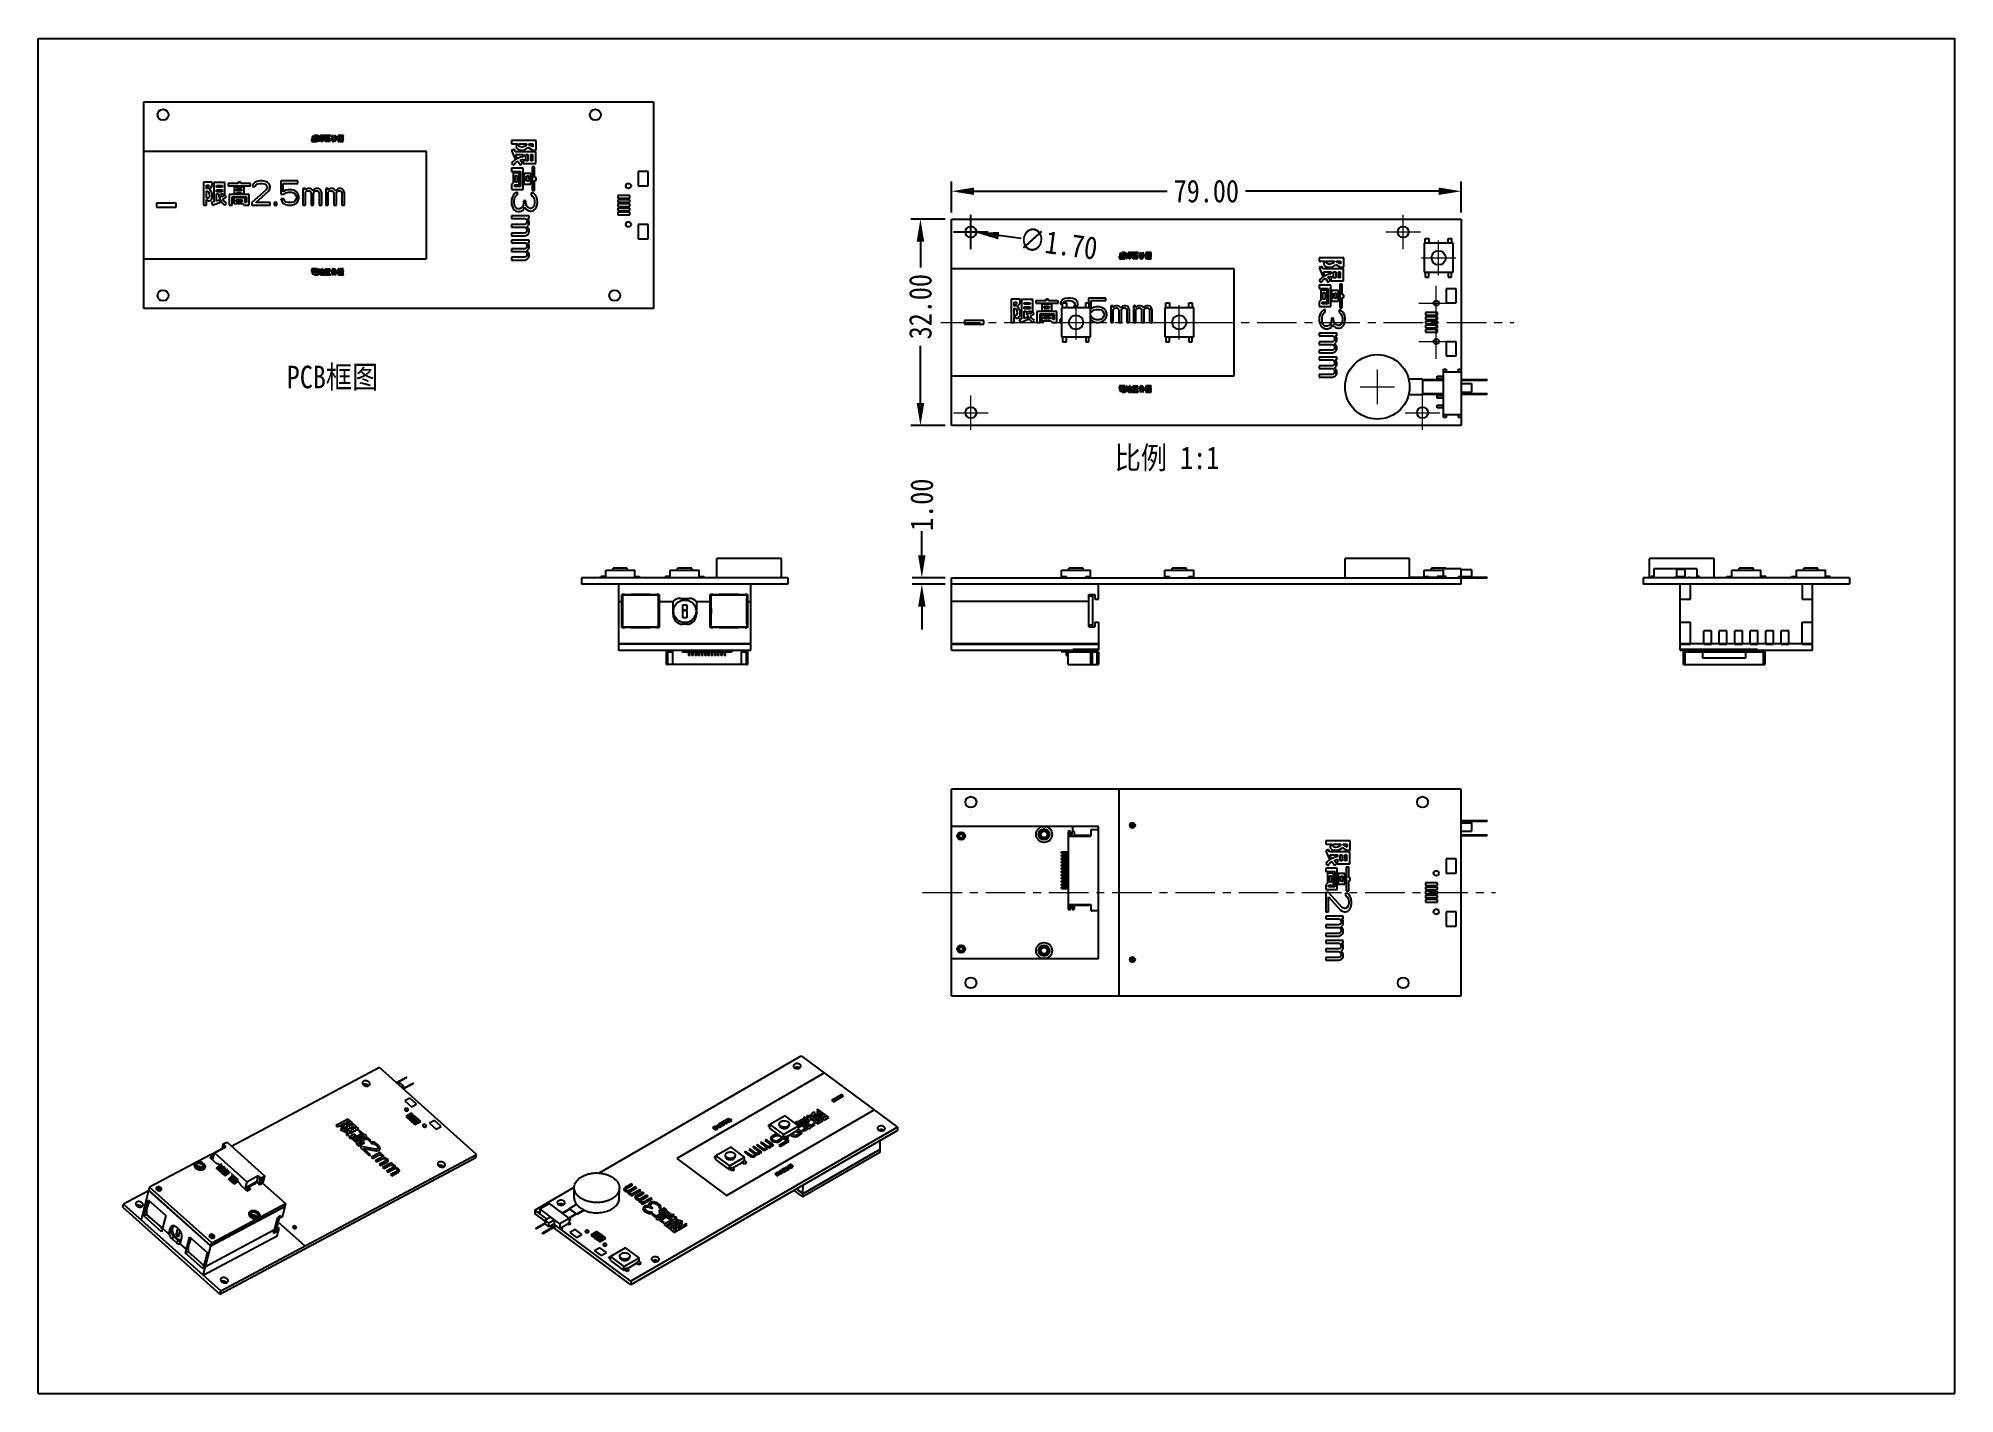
# Model space of a CAD drawing. Header units: millimetres. Extents: x 0 to 297, y 0 to 210.
import ezdxf

# ---------------------------------------------------------------- set-up
doc = ezdxf.new("R2010")
doc.units = ezdxf.units.MM
doc.header["$LTSCALE"] = 16.335
doc.header["$PDMODE"] = 3
doc.header["$PDSIZE"] = 8
doc.linetypes.add('CENTER', pattern=[0.6, 0.375, -0.075, 0.075, -0.075])
doc.layers.get('0').update_dxf_attribs({"linetype": 'CONTINUOUS'})
doc.layers.get('Defpoints').update_dxf_attribs({"linetype": 'CONTINUOUS'})
doc.layers.add('center', color=1, linetype='CENTER', lineweight=9)
doc.layers.add('dim', color=82, linetype='CONTINUOUS', lineweight=9)
doc.styles.get("Standard").update_dxf_attribs({"font": 'txt', "width": 0.85})
doc.dimstyles.get("Standard").update_dxf_attribs({"dimtxt": 3.5, "dimasz": 3.5, "dimexe": 1.5, "dimexo": 1, "dimtad": 1, "dimtxsty": 'Standard', "dimcen": 0.09, "dimadec": 0, "dimazin": 0, "dimtol": 1, "dimtp": 0.01, "dimtm": 0.01, "dimtfac": 1, "dimtofl": 0, "dimtmove": 0, "dimatfit": 3, "dimfxl": 0, "dimtolj": 1, "dimarcsym": 0})

msp = doc.modelspace()

# ---------------------------------------------------------------- texts
at = {"color": 2, "linetype": 'Continuous', "char_height": 3.5, "line_spacing_factor": 0.9}
for s, insert, width, attachment_point in [('{\\fKaiTi|b0|i0|c0|p49;PCB\\fKaiTi|b0|i0|c134|p49;框图}', (38.498, 159.276), 26.5819, 1), ('{\\fKaiTi|b0|i0|c134|p49;比例\\fKaiTi|b0|i0|c0|p49; 1:1}', (183.025, 146.761), 23.8, 3)]:
    msp.add_mtext(s, dxfattribs=dict(at, insert=insert, width=width, attachment_point=attachment_point))

# ---------------------------------------------------------------- blocks, each defined once
blk = doc.blocks.new('*D0')
at = {"layer": 'Defpoints', "color": 0}
for p in [(220.52, 186.31), (141.52, 182), (220.52, 182)]:
    blk.add_point(p, dxfattribs=at)
at = {"layer": 'dim', "color": 0, "lineweight": -2}
for p, q in [((141.52, 183), (141.52, 187.81)), ((220.52, 183), (220.52, 187.81)), ((145.02, 186.31), (174.95, 186.31)), ((217.02, 186.31), (187.1, 186.31))]:
    blk.add_line(p, q, dxfattribs=at)
at = {"layer": 'dim', "color": 0}
for points in [[(145.02, 186.89), (145.02, 185.73), (141.52, 186.31)], [(217.02, 186.89), (217.02, 185.73), (220.52, 186.31)]]:
    blk.add_solid(points, dxfattribs=at)
at = {"layer": 'dim', "color": 0, "insert": (181.02, 186.31), "char_height": 3.5, "attachment_point": 5}
blk.add_mtext('\\A1;79.00', dxfattribs=at)
blk = doc.blocks.new('*D1')
at = {"layer": 'Defpoints', "color": 0}
for p in [(141.52, 182), (136.71, 150), (141.52, 150)]:
    blk.add_point(p, dxfattribs=at)
at = {"layer": 'dim', "color": 0, "lineweight": -2}
for p, q in [((140.52, 182), (135.21, 182)), ((136.71, 178.5), (136.71, 174.5)), ((136.71, 153.5), (136.71, 162.34)), ((140.52, 150), (135.21, 150))]:
    blk.add_line(p, q, dxfattribs=at)
at = {"layer": 'dim', "color": 0}
for points in [[(136.13, 178.5), (137.3, 178.5), (136.71, 182)], [(136.13, 153.5), (137.3, 153.5), (136.71, 150)]]:
    blk.add_solid(points, dxfattribs=at)
at = {"layer": 'dim', "color": 0, "insert": (136.71, 168.42), "char_height": 3.5, "attachment_point": 5, "rotation": 90}
blk.add_mtext('\\A1;32.00', dxfattribs=at)
blk = doc.blocks.new('*D2')
at = {"layer": 'Defpoints', "color": 0}
for p in [(143.68, 180.11), (145.37, 179.88)]:
    blk.add_point(p, dxfattribs=at)
at = {"layer": 'dim', "color": 0, "lineweight": -2}
for p, q in [((144.52, 177.32), (144.52, 182.67)), ((141.85, 180), (147.2, 180)), ((152.31, 178.97), (148.84, 179.43))]:
    blk.add_line(p, q, dxfattribs=at)
at = {"layer": 'dim', "color": 0}
blk.add_solid([(148.91, 180), (148.76, 178.85), (145.37, 179.88)], dxfattribs=at)
at = {"layer": 'dim', "color": 0, "insert": (158.09, 178.2), "char_height": 3.5, "attachment_point": 5, "rotation": 352.4601}
blk.add_mtext('\\A1;∅1.70', dxfattribs=at)
blk = doc.blocks.new('*D3')
at = {"layer": 'Defpoints', "color": 0}
for p in [(136.93, 125.42), (141.52, 126.42), (141.52, 125.42)]:
    blk.add_point(p, dxfattribs=at)
at = {"layer": 'dim', "color": 0, "lineweight": -2}
for p, q in [((136.93, 129.92), (136.93, 133.63)), ((140.52, 126.42), (135.43, 126.42)), ((140.52, 125.42), (135.43, 125.42)), ((136.93, 121.92), (136.93, 118.42))]:
    blk.add_line(p, q, dxfattribs=at)
at = {"layer": 'dim', "color": 0}
for points in [[(136.35, 129.92), (137.51, 129.92), (136.93, 126.42)], [(136.35, 121.92), (137.51, 121.92), (136.93, 125.42)]]:
    blk.add_solid(points, dxfattribs=at)
at = {"layer": 'dim', "color": 0, "insert": (136.93, 137.73), "char_height": 3.5, "attachment_point": 5, "rotation": 90}
blk.add_mtext('\\A1;1.00', dxfattribs=at)

# ---------------------------------------------------------------- dimensions: what is measured, and where the dimension line sits
at = {"layer": 'dim'}
dim = msp.add_linear_dim(base=(220.525, 186.311), p1=(141.525, 181.996), p2=(220.525, 181.996), dimstyle='Standard', override={"dimtad": 0, "dimzin": 0, "dimdsep": 46, "dimcen": 2.673, "dimtol": 0, "dimtzin": 0}, dxfattribs=at)
dim.commit()
dim.dimension.update_dxf_attribs({"geometry": '*D0', "text_midpoint": (181.025, 186.311)})
for base, p1, p2, picture, middle in [((136.712, 149.996), (141.525, 181.996), (141.525, 149.996), '*D1', (136.712, 168.416)), ((136.93, 125.421), (141.525, 126.421), (141.525, 125.421), '*D3', (136.93, 137.727))]:
    dim = msp.add_linear_dim(base=base, p1=p1, p2=p2, angle=90, dimstyle='Standard', override={"dimtad": 0, "dimzin": 0, "dimdsep": 46, "dimcen": 2.673, "dimtol": 0, "dimtzin": 0}, dxfattribs=at)
    dim.commit()
    dim.dimension.update_dxf_attribs({"geometry": picture, "text_midpoint": middle, "dimtype": 160})
dim = msp.add_diameter_dim_2p(p1=(143.682, 180.108), p2=(145.367, 179.884), dimstyle='Standard', override={"dimtad": 0, "dimzin": 0, "dimdsep": 46, "dimcen": 2.673, "dimtol": 0, "dimtzin": 0}, dxfattribs=at)
dim.commit()
dim.dimension.update_dxf_attribs({"geometry": '*D2', "text_midpoint": (158.088, 178.201)})

# ---------------------------------------------------------------- linework, layer by layer
at = {"color": 7, "linetype": 'Continuous'}
for p, q in [((0, 0), (0, 210)), ((0, 210), (297, 210)), ((297, 0), (297, 210)), ((16.339, 168.152), (16.339, 200.152)), ((16.339, 200.152), (95.339, 200.152)), ((95.339, 200.152), (95.339, 168.152)), ((141.525, 149.996), (141.525, 181.996)), ((141.525, 181.996), (220.525, 181.996)), ((220.525, 181.996), (220.525, 149.996)), ((219.275, 178.246), (214.775, 178.246)), ((214.775, 178.246), (214.775, 173.746)), ((214.925, 178.996), (215.525, 178.996)), ((214.925, 178.246), (214.925, 178.996)), ((215.525, 178.996), (215.525, 178.246)), ((218.525, 178.996), (219.025, 178.996)), ((218.525, 178.246), (218.525, 178.996)), ((219.025, 178.996), (219.025, 178.246)), ((219.275, 173.746), (219.275, 178.246)), ((214.775, 173.746), (219.275, 173.746)), ((214.925, 173.746), (214.925, 172.996)), ((214.925, 172.996), (215.525, 172.996)), ((215.525, 172.996), (215.525, 173.746)), ((218.525, 173.746), (218.525, 172.996)), ((218.525, 172.996), (219.025, 172.996)), ((219.025, 172.996), (219.025, 173.746)), ((95.339, 168.152), (16.339, 168.152)), ((158.575, 168.246), (158.575, 163.746)), ((163.075, 168.246), (158.575, 168.246)), ((158.725, 168.246), (158.725, 168.996)), ((158.725, 168.996), (159.325, 168.996)), ((159.325, 168.996), (159.325, 168.246)), ((162.325, 168.246), (162.325, 168.996)), ((162.325, 168.996), (162.825, 168.996)), ((162.825, 168.996), (162.825, 168.246)), ((163.075, 163.746), (163.075, 168.246)), ((174.575, 168.246), (174.575, 163.746)), ((179.075, 168.246), (174.575, 168.246)), ((174.725, 168.246), (174.725, 168.996)), ((174.725, 168.996), (175.325, 168.996)), ((175.325, 168.996), (175.325, 168.246)), ((178.325, 168.246), (178.325, 168.996)), ((178.325, 168.996), (178.825, 168.996)), ((178.825, 168.996), (178.825, 168.246)), ((179.075, 163.746), (179.075, 168.246)), ((158.575, 163.746), (163.075, 163.746)), ((158.725, 163.746), (158.725, 162.996)), ((159.325, 162.996), (159.325, 163.746)), ((162.325, 163.746), (162.325, 162.996)), ((162.825, 162.996), (162.825, 163.746)), ((174.575, 163.746), (179.075, 163.746)), ((174.725, 163.746), (174.725, 162.996)), ((175.325, 162.996), (175.325, 163.746)), ((178.325, 163.746), (178.325, 162.996)), ((178.825, 162.996), (178.825, 163.746)), ((158.725, 162.996), (159.325, 162.996)), ((162.325, 162.996), (162.825, 162.996)), ((174.725, 162.996), (175.325, 162.996)), ((178.325, 162.996), (178.825, 162.996)), ((216.775, 157.646), (217.775, 157.646)), ((216.775, 157.246), (216.775, 157.646)), ((217.775, 158.746), (218.185, 158.746)), ((217.775, 151.246), (217.775, 158.746)), ((217.775, 158.346), (220.525, 158.346)), ((218.185, 158.746), (218.185, 158.346)), ((220.115, 158.746), (220.525, 158.746)), ((220.115, 158.346), (220.115, 158.746)), ((212.366, 157.246), (214.525, 157.246)), ((214.525, 154.746), (212.366, 154.746)), ((214.525, 157.246), (214.525, 154.746)), ((214.525, 157.146), (217.775, 157.146)), ((214.525, 157.046), (217.775, 157.046)), ((214.525, 154.946), (217.775, 154.946)), ((214.525, 154.846), (217.775, 154.846)), ((217.775, 157.246), (216.775, 157.246)), ((216.775, 154.646), (217.775, 154.646)), ((216.775, 154.246), (216.775, 154.646)), ((220.525, 157.146), (224.525, 157.146)), ((220.525, 157.046), (224.525, 157.046)), ((220.525, 156.496), (222.125, 156.496)), ((220.525, 155.196), (222.125, 155.196)), ((220.525, 154.946), (224.525, 154.946)), ((220.525, 154.846), (224.525, 154.846)), ((222.125, 156.496), (222.125, 155.196)), ((224.525, 157.046), (224.525, 157.146)), ((224.525, 154.846), (224.525, 154.946)), ((217.775, 154.246), (216.775, 154.246)), ((216.775, 153.146), (217.775, 153.146)), ((216.775, 152.746), (216.775, 153.146)), ((217.775, 152.746), (216.775, 152.746)), ((220.525, 151.646), (217.775, 151.646)), ((218.185, 151.646), (218.185, 151.246)), ((220.115, 151.246), (220.115, 151.646)), ((220.525, 149.996), (141.525, 149.996)), ((218.185, 151.246), (217.775, 151.246)), ((220.525, 151.246), (220.115, 151.246)), ((89.082, 127.571), (89.082, 127.921)), ((91.282, 127.921), (89.082, 127.921)), ((91.282, 127.571), (91.282, 127.921)), ((99.082, 127.571), (99.082, 127.921)), ((101.282, 127.921), (99.082, 127.921)), ((101.282, 127.571), (101.282, 127.921)), ((105.182, 126.421), (105.182, 129.421)), ((115.182, 129.421), (105.182, 129.421)), ((115.182, 126.421), (115.182, 129.421)), ((159.725, 127.571), (159.725, 127.921)), ((161.925, 127.921), (159.725, 127.921)), ((161.925, 127.571), (161.925, 127.921)), ((175.725, 127.571), (175.725, 127.921)), ((177.925, 127.921), (175.725, 127.921)), ((177.925, 127.571), (177.925, 127.921)), ((212.525, 129.421), (202.525, 129.421)), ((202.525, 126.421), (202.525, 129.421)), ((212.525, 126.521), (212.525, 129.421)), ((218.125, 127.921), (215.925, 127.921)), ((215.925, 127.571), (215.925, 127.921)), ((220.525, 127.821), (217.775, 127.821)), ((217.775, 126.421), (217.775, 127.821)), ((218.125, 127.821), (218.125, 127.921)), ((220.525, 125.421), (220.525, 127.821)), ((220.525, 127.721), (222.125, 127.721)), ((222.125, 127.721), (222.125, 126.621)), ((249.713, 126.421), (249.713, 129.421)), ((259.713, 129.421), (249.713, 129.421)), ((250.363, 127.821), (250.363, 126.621)), ((257.063, 127.821), (250.363, 127.821)), ((253.913, 127.721), (253.913, 126.621)), ((255.213, 127.721), (253.913, 127.721)), ((255.213, 126.621), (255.213, 127.721)), ((257.063, 127.821), (257.063, 126.621)), ((259.713, 126.421), (259.713, 129.421)), ((263.613, 127.571), (263.613, 127.921)), ((265.813, 127.921), (263.613, 127.921)), ((265.813, 127.571), (265.813, 127.921)), ((275.813, 127.921), (273.613, 127.921)), ((273.613, 127.571), (273.613, 127.921)), ((275.813, 127.571), (275.813, 127.921)), ((84.182, 126.421), (84.182, 125.421)), ((116.182, 126.421), (84.182, 126.421)), ((116.182, 125.421), (84.182, 125.421)), ((87.182, 126.421), (87.182, 126.621)), ((87.932, 126.621), (87.182, 126.621)), ((87.932, 126.421), (87.932, 127.571)), ((87.932, 127.571), (92.432, 127.571)), ((89.932, 125.421), (89.932, 116.221)), ((92.432, 126.421), (92.432, 127.571)), ((92.432, 126.621), (93.182, 126.621)), ((93.182, 126.421), (93.182, 126.621)), ((97.182, 126.421), (97.182, 126.621)), ((97.932, 126.621), (97.182, 126.621)), ((97.932, 126.421), (97.932, 127.571)), ((97.932, 127.571), (102.432, 127.571)), ((102.432, 126.421), (102.432, 127.571)), ((102.432, 126.621), (103.182, 126.621)), ((103.182, 126.421), (103.182, 126.621)), ((110.432, 116.221), (110.432, 125.421)), ((116.182, 126.421), (116.182, 125.421)), ((141.525, 116.221), (141.525, 126.421)), ((141.525, 126.421), (224.525, 126.421)), ((220.525, 125.421), (141.525, 125.421)), ((158.575, 126.421), (158.575, 127.571)), ((158.575, 127.571), (163.075, 127.571)), ((158.725, 126.421), (158.725, 126.621)), ((158.725, 126.621), (159.325, 126.621)), ((159.325, 126.421), (159.325, 126.621)), ((162.325, 126.421), (162.325, 126.621)), ((162.325, 126.621), (162.825, 126.621)), ((162.825, 126.421), (162.825, 126.621)), ((163.075, 126.421), (163.075, 127.571)), ((164.325, 123.121), (164.325, 125.421)), ((174.575, 126.421), (174.575, 127.571)), ((174.575, 127.571), (179.075, 127.571)), ((174.725, 126.421), (174.725, 126.621)), ((174.725, 126.621), (175.325, 126.621)), ((175.325, 126.421), (175.325, 126.621)), ((178.325, 126.421), (178.325, 126.621)), ((178.325, 126.621), (178.825, 126.621)), ((178.825, 126.421), (178.825, 126.621)), ((179.075, 126.421), (179.075, 127.571)), ((212.366, 126.521), (216.775, 126.521)), ((212.366, 126.521), (212.366, 126.421)), ((214.525, 126.421), (214.525, 126.521)), ((214.775, 127.571), (217.775, 127.571)), ((214.775, 126.521), (214.775, 127.571)), ((214.925, 126.621), (215.525, 126.621)), ((214.925, 126.521), (214.925, 126.621)), ((215.525, 126.521), (215.525, 126.621)), ((218.185, 126.621), (216.775, 126.621)), ((216.775, 126.421), (216.775, 126.621)), ((218.185, 126.421), (218.185, 126.621)), ((220.115, 126.621), (222.125, 126.621)), ((220.115, 126.421), (220.115, 126.621)), ((220.525, 126.521), (224.525, 126.521)), ((224.525, 126.421), (224.525, 126.521)), ((248.713, 126.421), (248.713, 125.421)), ((280.713, 126.421), (248.713, 126.421)), ((280.713, 125.421), (248.713, 125.421)), ((249.963, 126.421), (249.963, 126.621)), ((250.363, 126.621), (249.963, 126.621)), ((253.913, 126.621), (255.213, 126.621)), ((254.463, 116.221), (254.463, 125.421)), ((256.038, 123.121), (256.038, 125.421)), ((257.463, 126.621), (257.063, 126.621)), ((257.463, 126.421), (257.463, 126.621)), ((261.713, 126.421), (261.713, 126.621)), ((261.713, 126.621), (262.463, 126.621)), ((262.463, 126.421), (262.463, 127.571)), ((262.463, 127.571), (266.963, 127.571)), ((266.963, 126.421), (266.963, 127.571)), ((267.713, 126.621), (266.963, 126.621)), ((267.713, 126.421), (267.713, 126.621)), ((271.713, 126.621), (272.463, 126.621)), ((271.713, 126.421), (271.713, 126.621)), ((272.463, 127.571), (276.963, 127.571)), ((272.463, 126.421), (272.463, 127.571)), ((273.388, 125.421), (273.388, 123.121)), ((274.963, 116.221), (274.963, 125.421)), ((276.963, 126.421), (276.963, 127.571)), ((277.713, 126.621), (276.963, 126.621)), ((277.713, 126.421), (277.713, 126.621)), ((280.713, 126.421), (280.713, 125.421)), ((89.932, 122.721), (90.49, 122.721)), ((90.432, 118.721), (90.432, 123.821)), ((90.432, 123.821), (96.232, 123.821)), ((90.482, 123.821), (90.482, 122.721)), ((90.482, 123.321), (90.49, 123.321)), ((90.49, 123.813), (90.49, 118.729)), ((90.49, 123.813), (90.522, 123.759)), ((90.832, 123.813), (90.49, 123.813)), ((90.522, 123.759), (96.141, 123.759)), ((90.832, 123.821), (90.832, 123.813)), ((91.832, 123.821), (91.832, 123.813)), ((94.832, 123.813), (91.832, 123.813)), ((94.532, 123.821), (94.532, 123.813)), ((94.832, 123.821), (94.832, 123.813)), ((95.832, 123.821), (95.832, 123.813)), ((96.174, 123.813), (95.832, 123.813)), ((96.174, 123.813), (96.141, 123.759)), ((96.174, 123.813), (96.174, 118.729)), ((96.174, 122.721), (98.382, 122.721)), ((96.232, 123.821), (96.232, 118.721)), ((98.382, 120.721), (98.382, 122.721)), ((99.5, 123.221), (100.864, 123.221)), ((99.882, 120.221), (99.882, 122.221)), ((99.882, 122.221), (100.482, 122.221)), ((100.482, 122.221), (100.482, 120.221)), ((101.982, 122.721), (101.982, 120.721)), ((101.982, 122.721), (104.19, 122.721)), ((104.132, 123.821), (109.932, 123.821)), ((104.132, 118.721), (104.132, 123.821)), ((104.532, 123.813), (104.19, 123.813)), ((104.19, 118.729), (104.19, 123.813)), ((104.222, 123.759), (104.19, 123.813)), ((104.222, 123.759), (109.841, 123.759)), ((104.532, 123.821), (104.532, 123.813)), ((105.532, 123.813), (105.532, 123.821)), ((108.532, 123.813), (105.532, 123.813)), ((105.832, 123.821), (105.832, 123.813)), ((108.532, 123.821), (108.532, 123.813)), ((109.532, 123.813), (109.532, 123.821)), ((109.874, 123.813), (109.532, 123.813)), ((109.841, 123.759), (109.874, 123.813)), ((109.874, 118.729), (109.874, 123.813)), ((109.874, 123.321), (109.882, 123.321)), ((109.874, 122.721), (110.432, 122.721)), ((109.882, 122.721), (109.882, 123.821)), ((109.932, 123.821), (109.932, 118.721)), ((162.825, 122.721), (141.525, 122.721)), ((162.825, 118.821), (162.825, 123.821)), ((162.825, 123.821), (163.725, 123.821)), ((162.825, 123.621), (163.425, 123.621)), ((162.925, 123.821), (162.925, 123.621)), ((163.425, 118.821), (163.425, 123.821)), ((163.725, 123.821), (163.725, 123.121)), ((163.725, 123.121), (164.325, 123.121)), ((254.463, 123.121), (256.038, 123.121)), ((273.388, 123.121), (274.963, 123.121)), ((99.882, 121.471), (100.482, 121.471)), ((100.482, 121.271), (99.882, 121.271)), ((100.482, 120.221), (99.882, 120.221)), ((100.482, 119.221), (99.882, 119.221)), ((162.825, 119.121), (163.425, 119.121)), ((162.825, 118.821), (163.725, 118.821)), ((162.925, 119.121), (162.925, 118.821)), ((163.725, 119.521), (163.725, 118.821)), ((163.725, 119.521), (164.325, 119.521)), ((164.325, 119.521), (164.325, 115.221)), ((254.463, 119.521), (256.038, 119.521)), ((256.038, 116.121), (256.038, 119.521)), ((273.388, 119.521), (274.963, 119.521)), ((273.388, 116.121), (273.388, 119.521)), ((89.932, 116.221), (110.432, 116.221)), ((89.932, 116.121), (89.932, 115.221)), ((110.432, 116.121), (89.932, 116.121)), ((96.232, 118.721), (90.432, 118.721)), ((90.522, 118.783), (90.49, 118.729)), ((90.49, 118.729), (90.832, 118.729)), ((96.141, 118.783), (90.522, 118.783)), ((90.682, 116.221), (90.682, 116.121)), ((90.832, 118.729), (90.832, 118.721)), ((90.932, 116.221), (90.932, 116.121)), ((91.832, 118.729), (91.832, 118.721)), ((91.832, 118.729), (94.832, 118.729)), ((91.932, 116.221), (91.932, 116.121)), ((91.991, 116.221), (91.991, 116.121)), ((94.832, 118.729), (94.832, 118.721)), ((95.832, 118.729), (95.832, 118.721)), ((95.832, 118.729), (96.174, 118.729)), ((96.032, 118.729), (96.032, 118.721)), ((96.141, 118.783), (96.174, 118.729)), ((109.932, 118.721), (104.132, 118.721)), ((104.19, 118.729), (104.222, 118.783)), ((104.19, 118.729), (104.532, 118.729)), ((109.841, 118.783), (104.222, 118.783)), ((104.332, 118.721), (104.332, 118.729)), ((104.532, 118.729), (104.532, 118.721)), ((105.532, 118.729), (108.532, 118.729)), ((105.532, 118.721), (105.532, 118.729)), ((108.373, 116.121), (108.373, 116.221)), ((108.432, 116.221), (108.432, 116.121)), ((108.532, 118.729), (108.532, 118.721)), ((109.432, 116.221), (109.432, 116.121)), ((109.532, 118.729), (109.874, 118.729)), ((109.532, 118.721), (109.532, 118.729)), ((109.682, 116.221), (109.682, 116.121)), ((109.874, 118.729), (109.841, 118.783)), ((110.432, 115.221), (110.432, 116.121)), ((141.525, 116.221), (164.325, 116.221)), ((141.525, 115.221), (141.525, 116.121)), ((141.525, 116.121), (164.325, 116.121)), ((142.525, 116.221), (142.525, 116.121)), ((143.525, 116.221), (143.525, 116.121)), ((143.584, 116.221), (143.584, 116.121)), ((154.625, 116.221), (154.625, 116.121)), ((157.125, 116.221), (157.125, 116.121)), ((162.575, 116.221), (162.575, 116.121)), ((163.725, 116.221), (163.725, 116.121)), ((254.463, 116.221), (274.963, 116.221)), ((254.463, 115.221), (254.463, 116.121)), ((254.463, 116.121), (256.038, 116.121)), ((255.213, 116.221), (255.213, 116.121)), ((258.113, 116.121), (258.113, 118.221)), ((259.313, 118.221), (258.113, 118.221)), ((258.113, 116.121), (259.313, 116.121)), ((259.313, 116.121), (259.313, 118.221)), ((260.513, 116.121), (260.513, 118.221)), ((261.713, 118.221), (260.513, 118.221)), ((260.513, 116.121), (261.713, 116.121)), ((261.713, 116.121), (261.713, 118.221)), ((264.113, 118.221), (262.913, 118.221)), ((262.913, 116.121), (262.913, 118.221)), ((262.913, 116.121), (264.113, 116.121)), ((264.113, 116.121), (264.113, 118.221)), ((266.513, 118.221), (265.313, 118.221)), ((265.313, 116.121), (265.313, 118.221)), ((265.313, 116.121), (266.513, 116.121)), ((266.513, 116.121), (266.513, 118.221)), ((268.913, 118.221), (267.713, 118.221)), ((267.713, 116.121), (267.713, 118.221)), ((267.713, 116.121), (268.913, 116.121)), ((268.913, 116.121), (268.913, 118.221)), ((271.313, 118.221), (270.113, 118.221)), ((270.113, 116.121), (270.113, 118.221)), ((270.113, 116.121), (271.313, 116.121)), ((271.313, 116.121), (271.313, 118.221)), ((273.388, 116.121), (274.963, 116.121)), ((274.213, 116.221), (274.213, 116.121)), ((274.963, 115.221), (274.963, 116.121)), ((89.932, 115.221), (110.432, 115.221)), ((97.532, 114.961), (97.332, 114.961)), ((97.332, 112.962), (97.332, 114.961)), ((97.332, 112.962), (97.531, 112.962)), ((97.532, 114.961), (97.532, 112.962)), ((98.332, 112.962), (97.532, 112.962)), ((97.533, 114.961), (97.533, 115.221)), ((97.533, 114.961), (98.332, 114.961)), ((97.633, 115.221), (97.633, 114.961)), ((98.332, 112.961), (98.332, 114.961)), ((108.932, 112.961), (98.332, 112.961)), ((99.803, 115.221), (99.803, 114.961)), ((99.803, 114.961), (100.782, 114.961)), ((100.782, 115.221), (100.782, 114.361)), ((100.782, 115.036), (100.982, 115.036)), ((100.982, 114.936), (100.782, 114.936)), ((100.782, 114.931), (100.982, 114.931)), ((100.982, 114.831), (100.782, 114.831)), ((100.782, 114.461), (100.982, 114.461)), ((100.982, 114.361), (100.782, 114.361)), ((100.982, 114.361), (100.982, 115.221)), ((100.982, 114.961), (101.282, 114.961)), ((101.282, 115.221), (101.282, 114.361)), ((101.282, 115.036), (101.482, 115.036)), ((101.482, 114.936), (101.282, 114.936)), ((101.282, 114.931), (101.482, 114.931)), ((101.482, 114.831), (101.282, 114.831)), ((101.282, 114.461), (101.482, 114.461)), ((101.482, 114.361), (101.282, 114.361)), ((101.482, 114.361), (101.482, 115.221)), ((101.482, 114.961), (101.782, 114.961)), ((101.782, 115.221), (101.782, 114.361)), ((101.782, 115.036), (101.982, 115.036)), ((101.982, 114.936), (101.782, 114.936)), ((101.782, 114.931), (101.982, 114.931)), ((101.982, 114.831), (101.782, 114.831)), ((101.782, 114.461), (101.982, 114.461)), ((101.982, 114.361), (101.782, 114.361)), ((101.982, 114.361), (101.982, 115.221)), ((101.982, 114.961), (102.282, 114.961)), ((102.282, 115.221), (102.282, 114.361)), ((102.282, 115.036), (102.482, 115.036)), ((102.482, 114.936), (102.282, 114.936)), ((102.282, 114.931), (102.482, 114.931)), ((102.482, 114.831), (102.282, 114.831)), ((102.282, 114.461), (102.482, 114.461)), ((102.482, 114.361), (102.282, 114.361)), ((102.482, 114.361), (102.482, 115.221)), ((102.482, 114.961), (102.782, 114.961)), ((102.782, 115.221), (102.782, 114.361)), ((102.782, 115.036), (102.982, 115.036)), ((102.982, 114.936), (102.782, 114.936)), ((102.782, 114.931), (102.982, 114.931)), ((102.982, 114.831), (102.782, 114.831)), ((102.782, 114.461), (102.982, 114.461)), ((102.982, 114.361), (102.782, 114.361)), ((102.982, 114.361), (102.982, 115.221)), ((102.982, 114.961), (103.282, 114.961)), ((103.282, 115.221), (103.282, 114.361)), ((103.282, 115.036), (103.482, 115.036)), ((103.482, 114.936), (103.282, 114.936)), ((103.282, 114.931), (103.482, 114.931)), ((103.482, 114.831), (103.282, 114.831)), ((103.282, 114.461), (103.482, 114.461)), ((103.482, 114.361), (103.282, 114.361)), ((103.482, 114.361), (103.482, 115.221)), ((103.482, 114.961), (103.782, 114.961)), ((103.782, 115.221), (103.782, 114.361)), ((103.782, 115.036), (103.982, 115.036)), ((103.982, 114.936), (103.782, 114.936)), ((103.782, 114.931), (103.982, 114.931)), ((103.982, 114.831), (103.782, 114.831)), ((103.782, 114.461), (103.982, 114.461)), ((103.982, 114.361), (103.782, 114.361)), ((103.982, 114.361), (103.982, 115.221)), ((103.982, 114.961), (104.282, 114.961)), ((104.282, 115.221), (104.282, 114.361)), ((104.282, 115.036), (104.482, 115.036)), ((104.482, 114.936), (104.282, 114.936)), ((104.282, 114.931), (104.482, 114.931)), ((104.482, 114.831), (104.282, 114.831)), ((104.282, 114.461), (104.482, 114.461)), ((104.482, 114.361), (104.282, 114.361)), ((104.482, 114.361), (104.482, 115.221)), ((104.482, 114.961), (104.782, 114.961)), ((104.782, 115.221), (104.782, 114.361)), ((104.782, 115.036), (104.982, 115.036)), ((104.982, 114.936), (104.782, 114.936)), ((104.782, 114.931), (104.982, 114.931)), ((104.982, 114.831), (104.782, 114.831)), ((104.782, 114.461), (104.982, 114.461)), ((104.982, 114.361), (104.782, 114.361)), ((104.982, 114.361), (104.982, 115.221)), ((104.982, 114.961), (105.282, 114.961)), ((105.282, 115.221), (105.282, 114.361)), ((105.282, 115.036), (105.482, 115.036)), ((105.482, 114.936), (105.282, 114.936)), ((105.282, 114.931), (105.482, 114.931)), ((105.482, 114.831), (105.282, 114.831)), ((105.282, 114.461), (105.482, 114.461)), ((105.482, 114.361), (105.282, 114.361)), ((105.482, 114.361), (105.482, 115.221)), ((105.482, 114.961), (105.782, 114.961)), ((105.782, 115.221), (105.782, 114.361)), ((105.782, 115.036), (105.982, 115.036)), ((105.982, 114.936), (105.782, 114.936)), ((105.782, 114.931), (105.982, 114.931)), ((105.982, 114.831), (105.782, 114.831)), ((105.782, 114.461), (105.982, 114.461)), ((105.982, 114.361), (105.782, 114.361)), ((105.982, 114.361), (105.982, 115.221)), ((105.982, 114.961), (106.282, 114.961)), ((106.282, 115.221), (106.282, 114.361)), ((106.282, 115.036), (106.482, 115.036)), ((106.482, 114.936), (106.282, 114.936)), ((106.282, 114.931), (106.482, 114.931)), ((106.482, 114.831), (106.282, 114.831)), ((106.282, 114.461), (106.482, 114.461)), ((106.482, 114.361), (106.282, 114.361)), ((106.482, 114.361), (106.482, 115.221)), ((106.482, 114.961), (107.462, 114.961)), ((107.462, 114.961), (107.462, 115.221)), ((108.932, 114.961), (109.932, 114.961)), ((108.932, 114.961), (108.932, 112.961)), ((109.732, 112.962), (108.932, 112.962)), ((109.632, 114.961), (109.632, 115.221)), ((109.732, 112.962), (109.732, 115.221)), ((109.732, 112.962), (109.932, 112.962)), ((109.932, 114.961), (109.932, 112.962)), ((141.525, 115.221), (164.325, 115.221)), ((158.574, 115.221), (158.574, 115.036)), ((159.207, 114.931), (158.671, 114.936)), ((159.304, 114.831), (159.304, 114.461)), ((159.404, 114.361), (159.624, 114.361)), ((159.58, 115.13), (159.598, 114.776)), ((159.624, 112.961), (159.624, 115.221)), ((159.624, 114.961), (163.323, 114.961)), ((159.624, 112.961), (163.124, 112.961)), ((159.724, 115.221), (159.724, 114.961)), ((159.824, 114.961), (159.824, 115.221)), ((159.924, 115.221), (159.924, 114.961)), ((160.024, 115.221), (160.024, 114.961)), ((160.124, 114.961), (160.124, 115.221)), ((160.224, 114.961), (160.224, 115.221)), ((160.324, 115.221), (160.324, 114.961)), ((160.325, 115.221), (160.325, 115.321)), ((164.325, 115.321), (160.325, 115.321)), ((160.424, 114.961), (160.424, 115.221)), ((160.524, 115.221), (160.524, 114.961)), ((160.624, 115.221), (160.624, 114.961)), ((162.724, 114.961), (162.724, 115.221)), ((162.924, 115.221), (162.924, 114.961)), ((163.024, 115.221), (163.024, 114.961)), ((163.124, 112.962), (163.124, 114.961)), ((163.124, 112.962), (164.325, 112.962)), ((163.224, 115.221), (163.224, 114.961)), ((163.324, 114.961), (163.324, 112.962)), ((163.324, 114.961), (164.325, 114.961)), ((164.125, 112.962), (164.125, 114.961)), ((164.325, 114.961), (164.325, 112.962)), ((266.463, 115.321), (254.463, 115.321)), ((254.463, 115.221), (274.963, 115.221)), ((254.963, 112.962), (254.963, 114.961)), ((254.963, 114.961), (267.563, 114.961)), ((254.963, 112.962), (267.563, 112.962)), ((255.163, 115.221), (255.163, 112.962)), ((255.263, 115.221), (255.263, 114.961)), ((255.733, 114.961), (255.733, 115.221)), ((255.833, 115.221), (255.833, 114.961)), ((256.033, 115.221), (256.033, 114.961)), ((256.533, 114.961), (256.533, 115.221)), ((256.633, 115.221), (256.633, 114.961)), ((256.833, 115.221), (256.833, 114.961)), ((257.233, 114.961), (257.233, 115.221)), ((257.433, 115.221), (257.433, 114.961)), ((257.958, 113.961), (257.958, 114.961)), ((264.568, 113.961), (257.958, 113.961)), ((258.413, 115.221), (258.413, 114.961)), ((258.613, 115.13), (258.413, 115.13)), ((258.613, 114.961), (258.613, 115.221)), ((258.913, 115.221), (258.913, 114.961)), ((259.113, 115.13), (258.913, 115.13)), ((259.113, 114.961), (259.113, 115.221)), ((259.413, 115.221), (259.413, 114.961)), ((259.613, 115.13), (259.413, 115.13)), ((259.613, 114.961), (259.613, 115.221)), ((259.913, 115.221), (259.913, 114.961)), ((260.113, 115.13), (259.913, 115.13)), ((260.113, 114.961), (260.113, 115.221)), ((260.413, 115.221), (260.413, 114.961)), ((260.613, 115.13), (260.413, 115.13)), ((260.613, 114.961), (260.613, 115.221)), ((260.913, 115.221), (260.913, 114.961)), ((261.113, 115.13), (260.913, 115.13)), ((261.113, 114.961), (261.113, 115.221)), ((261.413, 115.221), (261.413, 114.961)), ((261.613, 115.13), (261.413, 115.13)), ((261.613, 114.961), (261.613, 115.221)), ((261.913, 115.221), (261.913, 114.961)), ((262.113, 115.13), (261.913, 115.13)), ((262.113, 114.961), (262.113, 115.221)), ((262.413, 115.221), (262.413, 114.961)), ((262.613, 115.13), (262.413, 115.13)), ((262.613, 114.961), (262.613, 115.221)), ((262.913, 115.221), (262.913, 114.961)), ((263.113, 115.13), (262.913, 115.13)), ((263.113, 114.961), (263.113, 115.221)), ((263.413, 115.221), (263.413, 114.961)), ((263.613, 115.13), (263.413, 115.13)), ((263.613, 114.961), (263.613, 115.221)), ((263.913, 115.221), (263.913, 114.961)), ((264.113, 115.13), (263.913, 115.13)), ((264.113, 114.961), (264.113, 115.221)), ((264.568, 114.961), (264.568, 113.961)), ((265.092, 115.221), (265.092, 114.961)), ((265.292, 115.221), (265.292, 114.961)), ((265.692, 114.961), (265.692, 115.221)), ((265.892, 115.221), (265.892, 114.961)), ((265.992, 115.221), (265.992, 114.961)), ((266.463, 115.321), (266.463, 115.221)), ((266.492, 114.961), (266.492, 115.221)), ((266.692, 115.221), (266.692, 114.961)), ((266.792, 115.221), (266.792, 114.961)), ((267.262, 114.961), (267.262, 115.221)), ((267.362, 115.221), (267.362, 114.961)), ((267.363, 112.962), (267.363, 114.961)), ((267.563, 114.961), (267.563, 112.962)), ((141.525, 61.654), (141.525, 93.654)), ((220.525, 93.654), (141.525, 93.654)), ((220.525, 61.654), (220.525, 93.654)), ((164.325, 87.904), (141.525, 87.904)), ((159.624, 87.104), (159.624, 75.105)), ((159.624, 86.404), (163.124, 86.404)), ((159.724, 87.204), (159.824, 87.204)), ((159.924, 87.104), (159.924, 86.634)), ((160.024, 86.534), (160.124, 86.534)), ((160.224, 86.634), (160.224, 87.104)), ((160.324, 87.204), (160.424, 87.204)), ((160.325, 87.204), (160.325, 87.904)), ((160.524, 87.104), (160.524, 86.634)), ((160.624, 86.534), (162.724, 86.534)), ((163.124, 87.204), (163.124, 86.404)), ((163.323, 87.404), (164.124, 87.404)), ((164.325, 67.404), (164.325, 87.904)), ((220.525, 88.804), (224.525, 88.804)), ((220.525, 88.704), (224.525, 88.704)), ((220.525, 88.454), (222.125, 88.454)), ((220.525, 87.154), (222.125, 87.154)), ((220.525, 86.604), (224.525, 86.604)), ((220.525, 86.504), (224.525, 86.504)), ((222.125, 88.454), (222.125, 87.154)), ((224.525, 88.704), (224.525, 88.804)), ((224.525, 86.504), (224.525, 86.604)), ((158.574, 83.754), (158.574, 83.954)), ((158.574, 83.954), (159.624, 83.954)), ((158.574, 83.754), (159.624, 83.754)), ((158.574, 83.254), (158.574, 83.454)), ((158.574, 83.454), (159.624, 83.454)), ((158.574, 83.254), (159.624, 83.254)), ((158.671, 83.954), (158.671, 83.754)), ((158.671, 83.454), (158.671, 83.254)), ((159.207, 83.754), (159.207, 83.954)), ((159.207, 83.254), (159.207, 83.454)), ((159.304, 83.754), (159.304, 83.954)), ((159.304, 83.254), (159.304, 83.454)), ((159.404, 83.954), (159.404, 83.754)), ((159.404, 83.454), (159.404, 83.254)), ((158.574, 82.754), (158.574, 82.954)), ((158.574, 82.954), (159.624, 82.954)), ((158.574, 82.754), (159.624, 82.754)), ((158.574, 82.254), (158.574, 82.454)), ((158.574, 82.454), (159.624, 82.454)), ((158.574, 82.254), (159.624, 82.254)), ((158.574, 81.754), (158.574, 81.954)), ((158.574, 81.954), (159.624, 81.954)), ((158.574, 81.754), (159.624, 81.754)), ((158.574, 81.254), (158.574, 81.454)), ((158.574, 81.454), (159.624, 81.454)), ((158.574, 81.254), (159.624, 81.254)), ((158.574, 80.754), (158.574, 80.954)), ((158.574, 80.954), (159.624, 80.954)), ((158.574, 80.754), (159.624, 80.754)), ((158.574, 80.254), (158.574, 80.454)), ((158.574, 80.454), (159.624, 80.454)), ((158.574, 80.254), (159.624, 80.254)), ((158.671, 82.954), (158.671, 82.754)), ((158.671, 82.454), (158.671, 82.254)), ((158.671, 81.954), (158.671, 81.754)), ((158.671, 81.454), (158.671, 81.254)), ((158.671, 80.954), (158.671, 80.754)), ((158.671, 80.454), (158.671, 80.254)), ((159.207, 82.754), (159.207, 82.954)), ((159.207, 82.254), (159.207, 82.454)), ((159.207, 81.754), (159.207, 81.954)), ((159.207, 81.254), (159.207, 81.454)), ((159.207, 80.754), (159.207, 80.954)), ((159.207, 80.254), (159.207, 80.454)), ((159.304, 82.754), (159.304, 82.954)), ((159.304, 82.254), (159.304, 82.454)), ((159.304, 81.754), (159.304, 81.954)), ((159.304, 81.254), (159.304, 81.454)), ((159.304, 80.754), (159.304, 80.954)), ((159.304, 80.254), (159.304, 80.454)), ((159.404, 82.954), (159.404, 82.754)), ((159.404, 82.454), (159.404, 82.254)), ((159.404, 81.954), (159.404, 81.754)), ((159.404, 81.454), (159.404, 81.254)), ((159.404, 80.954), (159.404, 80.754)), ((159.404, 80.454), (159.404, 80.254)), ((158.574, 79.754), (158.574, 79.954)), ((158.574, 79.954), (159.624, 79.954)), ((158.574, 79.754), (159.624, 79.754)), ((158.574, 79.254), (158.574, 79.454)), ((158.574, 79.454), (159.624, 79.454)), ((158.574, 79.254), (159.624, 79.254)), ((158.574, 78.754), (158.574, 78.954)), ((158.574, 78.954), (159.624, 78.954)), ((158.574, 78.754), (159.624, 78.754)), ((158.574, 78.254), (158.574, 78.454)), ((158.574, 78.454), (159.624, 78.454)), ((158.574, 78.254), (159.624, 78.254)), ((158.671, 79.954), (158.671, 79.754)), ((158.671, 79.454), (158.671, 79.254)), ((158.671, 78.954), (158.671, 78.754)), ((158.671, 78.454), (158.671, 78.254)), ((159.207, 79.754), (159.207, 79.954)), ((159.207, 79.254), (159.207, 79.454)), ((159.207, 78.754), (159.207, 78.954)), ((159.207, 78.254), (159.207, 78.454)), ((159.304, 79.754), (159.304, 79.954)), ((159.304, 79.254), (159.304, 79.454)), ((159.304, 78.754), (159.304, 78.954)), ((159.304, 78.254), (159.304, 78.454)), ((159.404, 79.954), (159.404, 79.754)), ((159.404, 79.454), (159.404, 79.254)), ((159.404, 78.954), (159.404, 78.754)), ((159.404, 78.454), (159.404, 78.254)), ((159.624, 75.804), (163.124, 75.804)), ((159.724, 75.005), (159.824, 75.005)), ((159.924, 75.575), (159.924, 75.105)), ((160.024, 75.675), (160.124, 75.675)), ((160.224, 75.575), (160.224, 75.105)), ((160.324, 75.005), (160.424, 75.005)), ((160.524, 75.575), (160.524, 75.105)), ((160.624, 75.675), (162.724, 75.675)), ((163.124, 75.804), (163.124, 75.004)), ((164.125, 74.804), (163.325, 74.804)), ((141.525, 67.404), (164.325, 67.404)), ((141.525, 61.654), (220.525, 61.654)), ((52.88, 50.52), (29.958, 38.301)), ((67.933, 37.075), (52.88, 50.52)), ((86.854, 34.185), (118.245, 52.351)), ((118.245, 52.351), (133.143, 41.313)), ((55.469, 48.208), (57.042, 49.047)), ((55.524, 48.158), (57.075, 48.985)), ((55.682, 48.017), (55.975, 48.174)), ((55.975, 48.174), (56.587, 47.627)), ((56.294, 47.471), (56.587, 47.627)), ((56.587, 47.627), (56.498, 47.289)), ((56.504, 47.284), (58.077, 48.122)), ((56.559, 47.234), (58.11, 48.061)), ((57.082, 48.995), (57.083, 48.999)), ((58.117, 48.071), (58.118, 48.075)), ((113.387, 41.658), (113.164, 41.529)), ((113.382, 41.089), (113.387, 41.697)), ((115.739, 43.058), (113.387, 41.697)), ((113.387, 41.697), (115.482, 40.145)), ((114.841, 41.608), (114.842, 41.793)), ((117.834, 41.506), (115.739, 43.058)), ((116.381, 41.595), (116.382, 41.78)), ((28.657, 38.661), (28.461, 37.913)), ((28.698, 38.709), (29.1, 38.924)), ((29.295, 38.893), (35.034, 33.767)), ((133.138, 40.784), (91.842, 16.887)), ((133.143, 41.313), (91.847, 17.415)), ((113.163, 41.423), (113.164, 41.529)), ((113.163, 41.423), (113.383, 41.26)), ((113.164, 41.529), (113.384, 41.366)), ((113.382, 41.089), (115.477, 39.537)), ((115.477, 39.537), (115.482, 40.145)), ((115.477, 39.537), (115.607, 39.612)), ((115.482, 40.145), (117.834, 41.506)), ((115.607, 39.612), (115.608, 39.718)), ((115.956, 39.354), (115.607, 39.612)), ((115.87, 39.869), (115.608, 39.718)), ((115.957, 39.459), (115.608, 39.718)), ((115.87, 39.869), (116.219, 39.611)), ((115.949, 39.81), (117.437, 40.671)), ((116.218, 39.505), (115.956, 39.354)), ((115.956, 39.354), (115.957, 39.459)), ((116.219, 39.611), (115.957, 39.459)), ((116.218, 39.505), (116.219, 39.611)), ((117.437, 40.671), (117.438, 40.777)), ((117.786, 40.412), (117.437, 40.671)), ((117.751, 40.958), (117.438, 40.777)), ((117.787, 40.518), (117.438, 40.777)), ((117.751, 40.958), (118.1, 40.7)), ((118.1, 40.594), (117.786, 40.412)), ((117.786, 40.412), (117.787, 40.518)), ((118.1, 40.7), (117.787, 40.518)), ((117.829, 40.901), (117.834, 41.506)), ((118.1, 40.594), (118.1, 40.7)), ((130.43, 39.217), (130.418, 37.903)), ((130.445, 40.936), (130.443, 40.729)), ((133.143, 41.313), (133.138, 40.784)), ((26.666, 37.006), (17.225, 31.973)), ((26.984, 36.722), (26.666, 37.006)), ((26.673, 36.526), (26.707, 36.654)), ((26.724, 36.61), (26.691, 36.482)), ((27.712, 35.57), (26.691, 36.482)), ((28.463, 37.921), (26.696, 36.979)), ((26.724, 36.61), (27.053, 36.316)), ((26.727, 36.679), (26.778, 36.705)), ((26.875, 36.69), (27.096, 36.493)), ((26.975, 36.687), (27.008, 36.815)), ((27.026, 36.77), (26.992, 36.643)), ((27.111, 36.536), (26.992, 36.643)), ((27.144, 36.664), (27.026, 36.77)), ((27.029, 36.839), (27.079, 36.866)), ((27.053, 36.316), (27.31, 37.299)), ((27.176, 36.851), (27.19, 36.838)), ((27.31, 37.299), (29.068, 38.236)), ((27.31, 37.299), (32.297, 32.846)), ((27.745, 35.698), (27.712, 35.57)), ((28.094, 35.387), (27.745, 35.698)), ((28.134, 15.436), (67.805, 36.584)), ((28.263, 15.928), (67.933, 37.075)), ((28.692, 38.572), (28.529, 37.949)), ((28.692, 38.572), (29.068, 38.236)), ((67.805, 36.584), (67.933, 37.075)), ((104.799, 36.583), (104.8, 36.689)), ((104.799, 36.583), (105.019, 36.42)), ((105.023, 36.818), (104.8, 36.689)), ((104.8, 36.689), (105.02, 36.526)), ((105.018, 36.249), (105.023, 36.857)), ((105.018, 36.249), (107.113, 34.697)), ((107.376, 38.218), (105.023, 36.857)), ((105.023, 36.857), (107.118, 35.305)), ((106.477, 36.768), (106.478, 36.953)), ((107.118, 35.305), (109.47, 36.666)), ((109.47, 36.666), (107.376, 38.218)), ((107.586, 34.97), (109.073, 35.831)), ((108.017, 36.755), (108.018, 36.94)), ((109.073, 35.831), (109.074, 35.937)), ((109.422, 35.572), (109.073, 35.831)), ((109.388, 36.118), (109.074, 35.937)), ((109.423, 35.678), (109.074, 35.937)), ((109.388, 36.118), (109.737, 35.86)), ((109.736, 35.754), (109.422, 35.572)), ((109.422, 35.572), (109.423, 35.678)), ((109.737, 35.86), (109.423, 35.678)), ((109.465, 36.061), (109.47, 36.666)), ((109.736, 35.754), (109.737, 35.86)), ((130.414, 37.375), (118.495, 30.478)), ((118.5, 31.006), (130.418, 37.903)), ((118.5, 30.954), (130.418, 37.85)), ((130.378, 37.88), (130.418, 37.85)), ((130.418, 37.85), (130.414, 37.375)), ((27.643, 34.869), (27.669, 34.968)), ((27.737, 34.785), (27.643, 34.869)), ((27.763, 34.884), (27.669, 34.968)), ((27.822, 35.629), (27.712, 35.57)), ((28, 35.19), (27.73, 35.044)), ((27.73, 35.044), (27.825, 34.96)), ((28.195, 35.035), (27.737, 34.785)), ((27.737, 34.785), (27.763, 34.884)), ((27.825, 34.96), (28.094, 35.106)), ((27.878, 34.658), (27.904, 34.758)), ((27.972, 34.574), (27.878, 34.658)), ((27.998, 34.674), (27.904, 34.758)), ((28.236, 34.98), (27.966, 34.833)), ((27.966, 34.833), (28.06, 34.749)), ((28.43, 34.825), (27.972, 34.574)), ((27.972, 34.574), (27.998, 34.674)), ((28.094, 35.106), (28, 35.19)), ((28.06, 34.749), (28.33, 34.896)), ((28.062, 35.265), (28.109, 35.447)), ((28.062, 35.265), (28.156, 35.181)), ((28.204, 35.363), (28.109, 35.447)), ((28.113, 34.448), (28.139, 34.548)), ((28.207, 34.364), (28.113, 34.448)), ((28.233, 34.464), (28.139, 34.548)), ((28.156, 35.181), (28.204, 35.363)), ((28.173, 35.523), (28.283, 35.582)), ((28.173, 35.523), (28.267, 35.439)), ((28.471, 34.77), (28.201, 34.623)), ((28.201, 34.623), (28.295, 34.539)), ((28.665, 34.615), (28.207, 34.364)), ((28.207, 34.364), (28.233, 34.464)), ((28.33, 34.896), (28.236, 34.98)), ((28.311, 35.287), (28.256, 35.108)), ((28.377, 35.498), (28.267, 35.439)), ((28.377, 35.498), (28.283, 35.582)), ((28.329, 35.177), (28.288, 35.213)), ((28.295, 34.539), (28.565, 34.686)), ((28.297, 35.055), (28.345, 35.237)), ((28.297, 35.055), (28.391, 34.971)), ((28.332, 35.324), (28.377, 35.498)), ((28.439, 35.153), (28.345, 35.237)), ((28.348, 34.238), (28.375, 34.338)), ((28.443, 34.154), (28.348, 34.238)), ((28.469, 34.254), (28.375, 34.338)), ((28.391, 34.971), (28.439, 35.153)), ((28.408, 35.313), (28.518, 35.371)), ((28.408, 35.313), (28.502, 35.229)), ((28.706, 34.56), (28.436, 34.413)), ((28.436, 34.413), (28.53, 34.329)), ((28.901, 34.405), (28.443, 34.154)), ((28.443, 34.154), (28.469, 34.254)), ((28.565, 34.686), (28.471, 34.77)), ((28.546, 35.077), (28.491, 34.898)), ((28.612, 35.287), (28.502, 35.229)), ((28.612, 35.287), (28.518, 35.371)), ((28.564, 34.966), (28.523, 35.003)), ((28.53, 34.329), (28.8, 34.476)), ((28.532, 34.845), (28.58, 35.027)), ((28.532, 34.845), (28.626, 34.761)), ((28.567, 35.114), (28.612, 35.287)), ((28.674, 34.943), (28.58, 35.027)), ((28.584, 34.028), (28.61, 34.128)), ((28.678, 33.944), (28.584, 34.028)), ((28.704, 34.044), (28.61, 34.128)), ((28.626, 34.761), (28.674, 34.943)), ((28.643, 35.103), (28.753, 35.161)), ((28.643, 35.103), (28.737, 35.018)), ((28.941, 34.35), (28.671, 34.203)), ((28.671, 34.203), (28.765, 34.119)), ((29.136, 34.195), (28.678, 33.944)), ((28.678, 33.944), (28.704, 34.044)), ((28.8, 34.476), (28.706, 34.56)), ((28.781, 34.866), (28.726, 34.688)), ((28.847, 35.077), (28.737, 35.018)), ((28.847, 35.077), (28.753, 35.161)), ((28.799, 34.756), (28.759, 34.793)), ((28.765, 34.119), (29.035, 34.266)), ((28.768, 34.635), (28.815, 34.817)), ((28.768, 34.635), (28.862, 34.551)), ((28.802, 34.904), (28.847, 35.077)), ((28.909, 34.732), (28.815, 34.817)), ((28.819, 33.818), (28.845, 33.918)), ((28.913, 33.734), (28.819, 33.818)), ((28.939, 33.834), (28.845, 33.918)), ((28.862, 34.551), (28.909, 34.732)), ((28.878, 34.892), (28.989, 34.951)), ((28.878, 34.892), (28.972, 34.808)), ((29.176, 34.139), (28.906, 33.993)), ((28.906, 33.993), (29.001, 33.909)), ((29.371, 33.985), (28.913, 33.734)), ((28.913, 33.734), (28.939, 33.834)), ((29.035, 34.266), (28.941, 34.35)), ((29.016, 34.656), (28.962, 34.477)), ((29.083, 34.867), (28.972, 34.808)), ((29.083, 34.867), (28.989, 34.951)), ((29.035, 34.546), (28.994, 34.583)), ((29.001, 33.909), (29.271, 34.055)), ((29.003, 34.425), (29.05, 34.606)), ((29.003, 34.425), (29.097, 34.341)), ((29.037, 34.694), (29.083, 34.867)), ((29.144, 34.522), (29.05, 34.606)), ((29.097, 34.341), (29.144, 34.522)), ((29.113, 34.682), (29.224, 34.741)), ((29.113, 34.682), (29.207, 34.598)), ((29.271, 34.055), (29.176, 34.139)), ((29.252, 34.446), (29.197, 34.267)), ((29.318, 34.657), (29.207, 34.598)), ((29.318, 34.657), (29.224, 34.741)), ((29.27, 34.336), (29.229, 34.373)), ((29.238, 34.215), (29.286, 34.396)), ((29.238, 34.215), (29.332, 34.131)), ((29.273, 34.484), (29.318, 34.657)), ((29.38, 34.312), (29.286, 34.396)), ((29.332, 34.131), (29.38, 34.312)), ((29.349, 34.472), (29.459, 34.531)), ((29.349, 34.472), (29.443, 34.388)), ((29.487, 34.236), (29.432, 34.057)), ((29.443, 34.388), (29.553, 34.447)), ((29.553, 34.447), (29.459, 34.531)), ((29.553, 34.447), (29.508, 34.274)), ((29.524, 33.188), (29.551, 33.288)), ((29.619, 33.104), (29.524, 33.188)), ((29.645, 33.204), (29.551, 33.288)), ((29.882, 33.509), (29.612, 33.363)), ((29.612, 33.363), (29.706, 33.279)), ((30.077, 33.354), (29.619, 33.104)), ((29.619, 33.104), (29.645, 33.204)), ((29.788, 34.237), (29.694, 34.321)), ((29.706, 33.279), (29.976, 33.425)), ((29.76, 32.978), (29.786, 33.078)), ((29.854, 32.894), (29.76, 32.978)), ((29.88, 32.994), (29.786, 33.078)), ((30.117, 33.299), (29.847, 33.153)), ((29.847, 33.153), (29.941, 33.069)), ((30.312, 33.144), (29.854, 32.894)), ((29.854, 32.894), (29.88, 32.994)), ((29.976, 33.425), (29.882, 33.509)), ((30.024, 34.027), (29.929, 34.111)), ((29.941, 33.069), (30.211, 33.215)), ((29.944, 33.584), (29.991, 33.766)), ((29.944, 33.584), (30.038, 33.5)), ((30.085, 33.682), (29.991, 33.766)), ((29.995, 32.768), (30.021, 32.868)), ((30.089, 32.684), (29.995, 32.768)), ((30.115, 32.784), (30.021, 32.868)), ((30.038, 33.5), (30.085, 33.682)), ((30.054, 33.842), (30.165, 33.901)), ((30.054, 33.842), (30.148, 33.758)), ((30.353, 33.089), (30.083, 32.943)), ((30.083, 32.943), (30.177, 32.859)), ((30.547, 32.934), (30.089, 32.684)), ((30.089, 32.684), (30.115, 32.784)), ((30.211, 33.215), (30.117, 33.299)), ((30.192, 33.606), (30.138, 33.427)), ((30.259, 33.817), (30.148, 33.758)), ((30.259, 33.817), (30.165, 33.901)), ((30.211, 33.496), (30.17, 33.532)), ((30.177, 32.859), (30.447, 33.005)), ((30.179, 33.374), (30.226, 33.556)), ((30.179, 33.374), (30.273, 33.29)), ((30.213, 33.644), (30.259, 33.817)), ((30.32, 33.472), (30.226, 33.556)), ((30.273, 33.29), (30.32, 33.472)), ((30.289, 33.632), (30.4, 33.691)), ((30.289, 33.632), (30.384, 33.548)), ((30.588, 32.879), (30.318, 32.733)), ((30.318, 32.733), (30.412, 32.649)), ((30.782, 32.724), (30.324, 32.474)), ((30.447, 33.005), (30.353, 33.089)), ((30.428, 33.396), (30.373, 33.217)), ((30.494, 33.607), (30.384, 33.548)), ((30.494, 33.607), (30.4, 33.691)), ((30.446, 33.286), (30.405, 33.322)), ((30.412, 32.649), (30.682, 32.795)), ((30.414, 33.164), (30.462, 33.346)), ((30.414, 33.164), (30.508, 33.08)), ((30.449, 33.433), (30.494, 33.607)), ((30.556, 33.262), (30.462, 33.346)), ((30.508, 33.08), (30.556, 33.262)), ((30.525, 33.422), (30.635, 33.481)), ((30.525, 33.422), (30.619, 33.338)), ((30.682, 32.795), (30.588, 32.879)), ((30.663, 33.186), (30.608, 33.007)), ((30.729, 33.397), (30.619, 33.338)), ((30.729, 33.397), (30.635, 33.481)), ((30.681, 33.076), (30.64, 33.112)), ((30.649, 32.954), (30.697, 33.136)), ((30.649, 32.954), (30.743, 32.87)), ((30.684, 33.223), (30.729, 33.397)), ((30.791, 33.052), (30.697, 33.136)), ((30.743, 32.87), (30.791, 33.052)), ((30.76, 33.212), (30.87, 33.271)), ((30.76, 33.212), (30.854, 33.128)), ((30.898, 32.976), (30.843, 32.797)), ((30.964, 33.187), (30.854, 33.128)), ((30.964, 33.187), (30.87, 33.271)), ((31.348, 32.48), (30.875, 32.902)), ((30.919, 33.013), (30.964, 33.187)), ((32.297, 32.846), (32.04, 31.862)), ((33.797, 32.799), (32.04, 31.862)), ((32.297, 32.846), (34.054, 33.782)), ((33.665, 32.558), (33.699, 32.686)), ((33.828, 32.772), (33.701, 32.704)), ((34.054, 33.782), (33.797, 32.799)), ((34.174, 32.463), (33.797, 32.799)), ((34.054, 33.782), (34.431, 33.446)), ((34.174, 32.463), (34.431, 33.446)), ((34.625, 33.416), (34.368, 32.432)), ((35.028, 33.63), (34.626, 33.416)), ((34.77, 32.647), (35.028, 33.63)), ((35.069, 33.678), (34.812, 32.695)), ((107.113, 34.697), (107.118, 35.305)), ((107.113, 34.697), (107.243, 34.772)), ((107.243, 34.772), (107.244, 34.878)), ((107.593, 34.514), (107.243, 34.772)), ((107.506, 35.029), (107.244, 34.878)), ((107.594, 34.619), (107.244, 34.878)), ((107.506, 35.029), (107.855, 34.771)), ((107.854, 34.665), (107.593, 34.514)), ((107.593, 34.514), (107.594, 34.619)), ((107.855, 34.771), (107.594, 34.619)), ((107.854, 34.665), (107.855, 34.771)), ((17.086, 31.44), (13.209, 29.373)), ((17.097, 31.481), (15.914, 26.957)), ((16.355, 27.534), (17.011, 30.042)), ((17.011, 30.042), (19.739, 27.605)), ((17.097, 31.481), (17.139, 31.504)), ((26.741, 22.868), (17.097, 31.481)), ((17.225, 31.973), (17.11, 31.531)), ((17.11, 31.531), (26.753, 22.917)), ((26.869, 23.36), (17.225, 31.973)), ((18.305, 31.679), (18.32, 31.735)), ((18.983, 31.502), (18.997, 31.558)), ((30.23, 32.558), (30.256, 32.658)), ((30.324, 32.474), (30.23, 32.558)), ((30.35, 32.574), (30.256, 32.658)), ((30.324, 32.474), (30.35, 32.574)), ((31.315, 32.352), (31.348, 32.48)), ((32.335, 31.44), (31.315, 32.352)), ((32.04, 31.862), (32.369, 31.568)), ((32.302, 31.915), (32.287, 31.859)), ((32.298, 31.846), (32.519, 31.649)), ((32.302, 31.915), (32.352, 31.942)), ((32.321, 31.826), (32.352, 31.942)), ((32.335, 31.44), (32.369, 31.568)), ((32.449, 31.926), (32.416, 31.799)), ((32.637, 31.601), (32.416, 31.799)), ((32.466, 31.553), (32.433, 31.425)), ((32.483, 31.452), (32.433, 31.425)), ((32.449, 31.926), (32.67, 31.729)), ((32.466, 31.553), (32.516, 31.58)), ((32.483, 31.452), (32.516, 31.58)), ((32.504, 31.476), (32.537, 31.604)), ((32.603, 32.076), (32.588, 32.02)), ((32.6, 32.007), (32.821, 31.809)), ((32.603, 32.076), (33.657, 32.638)), ((33.624, 32.51), (32.63, 31.98)), ((32.637, 31.601), (32.67, 31.729)), ((32.767, 31.714), (32.734, 31.586)), ((32.784, 31.613), (32.734, 31.586)), ((32.767, 31.714), (32.818, 31.74)), ((32.784, 31.613), (32.818, 31.74)), ((32.805, 31.637), (32.838, 31.765)), ((33.624, 32.51), (33.657, 32.638)), ((34.77, 32.647), (34.368, 32.432)), ((38.318, 29.463), (34.76, 32.641)), ((76.949, 28.453), (83.055, 31.987)), ((83.038, 30.347), (83.052, 31.933)), ((90.038, 30.285), (90.052, 31.871)), ((118.495, 30.478), (117.107, 31.507)), ((117.51, 31.74), (118.5, 31.006)), ((117.766, 31.497), (117.77, 31.891)), ((117.807, 31.52), (117.766, 31.497)), ((117.766, 31.497), (118.5, 30.954)), ((118.495, 30.478), (118.5, 30.954)), ((118.5, 31.006), (118.512, 32.32)), ((13.08, 28.881), (13.209, 29.373)), ((13.08, 28.881), (28.134, 15.436)), ((13.209, 29.373), (28.263, 15.928)), ((16.261, 28.285), (16.496, 28.075)), ((16.818, 27.781), (16.355, 27.534)), ((19.083, 25.097), (16.355, 27.534)), ((16.755, 28.213), (16.496, 28.075)), ((19.219, 25.618), (16.829, 27.752)), ((17.147, 27.469), (17.14, 27.442)), ((19.739, 27.605), (19.083, 25.097)), ((38.19, 28.971), (26.741, 22.868)), ((38.203, 29.021), (26.753, 22.917)), ((26.869, 23.36), (38.318, 29.463)), ((36.459, 24.833), (37.102, 27.291)), ((36.786, 25.092), (37.365, 27.304)), ((37.064, 27.144), (37.365, 27.304)), ((37.554, 27.532), (37.102, 27.291)), ((37.365, 27.304), (37.276, 27.384)), ((37.464, 27.188), (37.359, 27.282)), ((37.554, 27.532), (37.464, 27.188)), ((37.766, 27.349), (37.464, 27.188)), ((38.19, 28.971), (37.766, 27.349)), ((38.16, 28.998), (38.19, 28.971)), ((38.318, 29.463), (38.203, 29.021)), ((76.949, 28.453), (76.945, 27.925)), ((78.539, 26.744), (76.945, 27.925)), ((78.852, 27.044), (76.949, 28.453)), ((77.531, 28.022), (77.532, 28.128)), ((77.532, 28.128), (77.721, 28.237)), ((77.718, 27.99), (77.532, 28.128)), ((77.724, 28.624), (77.718, 27.99)), ((77.724, 28.624), (79.162, 29.456)), ((80.843, 26.313), (77.724, 28.624)), ((78.54, 26.863), (78.535, 26.281)), ((79.376, 27.347), (78.54, 26.863)), ((79.145, 26.415), (78.54, 26.863)), ((79.981, 26.899), (79.145, 26.415)), ((79.162, 29.456), (82.281, 27.145)), ((79.981, 26.899), (79.376, 27.347)), ((79.976, 26.317), (79.981, 26.899)), ((80.152, 28.722), (80.191, 28.745)), ((80.191, 28.745), (80.377, 28.607)), ((80.377, 28.607), (80.338, 28.584)), ((80.377, 28.556), (80.377, 28.607)), ((82.281, 27.145), (80.843, 26.313)), ((80.85, 28.205), (80.889, 28.227)), ((80.889, 28.227), (81.075, 28.09)), ((81.075, 28.09), (81.037, 28.067)), ((81.075, 28.039), (81.075, 28.09)), ((82.35, 28.635), (81.182, 27.959)), ((82.385, 28.574), (81.243, 27.914)), ((83.374, 27.876), (82.206, 27.2)), ((82.247, 27.17), (82.286, 27.193)), ((82.281, 27.145), (82.275, 26.511)), ((82.471, 26.949), (82.278, 26.837)), ((82.472, 27.055), (82.279, 26.943)), ((82.286, 27.193), (82.472, 27.055)), ((82.297, 28.63), (82.298, 28.683)), ((82.316, 28.616), (82.297, 28.63)), ((82.298, 28.683), (83.426, 29.336)), ((83.461, 27.82), (82.298, 28.683)), ((83.409, 27.815), (82.306, 27.177)), ((83.341, 27.857), (82.38, 28.568)), ((82.39, 28.587), (82.39, 28.591)), ((82.471, 26.949), (82.472, 27.055)), ((83.461, 27.768), (83.404, 27.809)), ((83.415, 27.828), (83.414, 27.832)), ((84.59, 28.473), (83.461, 27.82)), ((84.589, 28.421), (83.461, 27.768)), ((83.461, 27.768), (83.461, 27.82)), ((84.589, 28.421), (84.59, 28.473)), ((19.028, 25.788), (19.021, 25.762)), ((19.225, 25.638), (20.236, 24.735)), ((20.236, 24.735), (20.493, 25.718)), ((20.236, 24.735), (20.638, 24.949)), ((20.493, 25.718), (20.895, 25.932)), ((20.638, 24.949), (20.895, 25.932)), ((21.1, 24.233), (20.698, 24.019)), ((21.339, 23.446), (20.698, 24.019)), ((21.741, 23.66), (21.1, 24.233)), ((21.383, 24.551), (21.64, 25.535)), ((21.787, 24.767), (21.383, 24.551)), ((21.665, 24.299), (21.383, 24.551)), ((21.392, 25.826), (21.674, 25.574)), ((21.64, 25.535), (21.922, 25.283)), ((21.922, 25.283), (21.665, 24.299)), ((22.187, 24.206), (21.93, 23.222)), ((22.8, 21.778), (23.455, 24.286)), ((23.455, 24.286), (26.184, 21.849)), ((25.558, 18.344), (37.007, 24.447)), ((36.601, 25.374), (25.905, 19.672)), ((26.538, 24.326), (26.552, 24.382)), ((27.215, 24.149), (27.23, 24.205)), ((36.911, 25.074), (36.459, 24.833)), ((36.485, 24.931), (36.786, 25.092)), ((36.911, 25.074), (36.806, 25.167)), ((36.896, 25.512), (37.001, 25.418)), ((37.001, 25.418), (36.911, 25.074)), ((36.987, 25.86), (37.303, 25.578)), ((37.303, 25.578), (37.001, 25.418)), ((37.007, 24.447), (37.303, 25.578)), ((78.536, 26.428), (77.122, 25.61)), ((78.535, 26.347), (77.157, 25.549)), ((80.204, 26.042), (78.147, 24.851)), ((80.265, 25.996), (78.182, 24.79)), ((78.535, 26.281), (79.14, 25.833)), ((79.14, 25.833), (79.145, 26.415)), ((79.976, 26.317), (79.14, 25.833)), ((79.801, 25.808), (79.492, 26.037)), ((91.842, 16.887), (79.862, 25.763)), ((80.204, 26.042), (79.896, 26.27)), ((91.847, 17.415), (80.265, 25.996)), ((80.843, 26.313), (80.838, 25.679)), ((81.052, 25.803), (80.838, 25.679)), ((81.024, 25.541), (80.838, 25.679)), ((81.237, 25.559), (81.023, 25.435)), ((81.023, 25.435), (81.024, 25.541)), ((81.238, 25.665), (81.024, 25.541)), ((81.052, 25.803), (81.238, 25.665)), ((82.06, 26.281), (81.132, 25.744)), ((81.237, 25.559), (81.238, 25.665)), ((82.06, 26.281), (82.061, 26.387)), ((82.246, 26.143), (82.06, 26.281)), ((82.275, 26.511), (82.061, 26.387)), ((82.247, 26.249), (82.061, 26.387)), ((82.46, 26.267), (82.246, 26.143)), ((82.246, 26.143), (82.247, 26.249)), ((82.461, 26.373), (82.247, 26.249)), ((82.275, 26.511), (82.461, 26.373)), ((82.46, 26.267), (82.461, 26.373)), ((21.339, 23.446), (21.741, 23.66)), ((21.93, 23.222), (22.941, 22.319)), ((23.263, 22.025), (22.8, 21.778)), ((25.528, 19.341), (22.8, 21.778)), ((23.2, 22.457), (22.941, 22.319)), ((25.664, 19.862), (23.274, 21.996)), ((23.584, 21.686), (23.591, 21.712)), ((26.184, 21.849), (25.528, 19.341)), ((25.558, 18.344), (26.741, 22.868)), ((26.753, 22.917), (26.869, 23.36)), ((88.441, 20.974), (88.442, 21.079)), ((88.441, 20.974), (88.661, 20.811)), ((88.664, 21.208), (88.442, 21.079)), ((88.442, 21.079), (88.662, 20.916)), ((88.659, 20.639), (88.665, 21.247)), ((91.017, 22.608), (88.665, 21.247)), ((88.665, 21.247), (90.76, 19.695)), ((90.118, 21.158), (90.12, 21.344)), ((90.76, 19.695), (93.112, 21.056)), ((93.112, 21.056), (91.017, 22.608)), ((91.658, 21.145), (91.66, 21.33)), ((93.107, 20.451), (93.112, 21.056)), ((25.466, 20.006), (25.473, 20.032)), ((25.67, 19.882), (25.905, 19.672)), ((88.659, 20.639), (90.754, 19.087)), ((90.754, 19.087), (90.76, 19.695)), ((90.754, 19.087), (90.885, 19.163)), ((90.885, 19.163), (90.886, 19.268)), ((91.234, 18.904), (90.885, 19.163)), ((91.147, 19.42), (90.886, 19.268)), ((91.235, 19.01), (90.886, 19.268)), ((91.147, 19.42), (91.497, 19.161)), ((91.227, 19.361), (92.715, 20.221)), ((91.496, 19.055), (91.234, 18.904)), ((91.234, 18.904), (91.235, 19.01)), ((91.497, 19.161), (91.235, 19.01)), ((91.496, 19.055), (91.497, 19.161)), ((92.715, 20.221), (92.716, 20.327)), ((93.064, 19.963), (92.715, 20.221)), ((93.029, 20.509), (92.716, 20.327)), ((93.065, 20.068), (92.716, 20.327)), ((93.029, 20.509), (93.378, 20.25)), ((93.377, 20.144), (93.064, 19.963)), ((93.064, 19.963), (93.065, 20.068)), ((93.378, 20.25), (93.065, 20.068)), ((93.377, 20.144), (93.378, 20.25)), ((28.134, 15.436), (28.263, 15.928)), ((91.847, 17.415), (91.842, 16.887)), ((0, 0), (297, 0))]:
    msp.add_line(p, q, dxfattribs=at)
at = {"color": 40, "linetype": 'Continuous'}
for p, q in [((42.339, 194.428), (42.339, 194.126)), ((42.45, 194.428), (42.339, 194.428)), ((42.339, 194.126), (42.752, 194.126)), ((42.402, 194.079), (42.402, 193.999)), ((42.752, 194.079), (42.402, 194.079)), ((42.402, 193.999), (43.228, 193.999)), ((42.45, 194.809), (42.45, 194.476)), ((42.561, 194.809), (42.45, 194.809)), ((42.45, 194.476), (43.164, 194.476)), ((42.45, 194.206), (42.45, 194.428)), ((42.752, 194.206), (42.45, 194.206)), ((42.498, 194.428), (42.498, 194.364)), ((42.704, 194.428), (42.498, 194.428)), ((42.498, 194.364), (42.704, 194.364)), ((42.498, 194.317), (42.498, 194.253)), ((42.704, 194.317), (42.498, 194.317)), ((42.498, 194.253), (42.704, 194.253)), ((42.561, 194.793), (42.561, 194.809)), ((42.767, 194.793), (42.561, 194.793)), ((42.561, 194.666), (42.561, 194.714)), ((42.561, 194.714), (42.767, 194.714)), ((42.767, 194.666), (42.561, 194.666)), ((42.561, 194.539), (42.561, 194.587)), ((42.561, 194.587), (42.767, 194.587)), ((42.767, 194.539), (42.561, 194.539)), ((42.704, 194.364), (42.704, 194.428)), ((42.704, 194.253), (42.704, 194.317)), ((42.752, 194.428), (42.752, 194.206)), ((42.863, 194.428), (42.752, 194.428)), ((42.752, 194.126), (42.752, 194.079)), ((42.799, 194.952), (42.767, 194.936)), ((42.767, 194.936), (42.767, 194.793)), ((42.767, 194.714), (42.767, 194.666)), ((42.767, 194.587), (42.767, 194.539)), ((43.228, 194.952), (42.799, 194.952)), ((42.863, 194.206), (42.863, 194.428)), ((43.196, 194.206), (42.863, 194.206)), ((42.863, 194.079), (42.863, 194.126)), ((42.863, 194.126), (43.291, 194.126)), ((43.228, 194.079), (42.863, 194.079)), ((42.879, 194.793), (42.879, 194.857)), ((42.879, 194.857), (43.18, 194.857)), ((43.069, 194.793), (42.879, 194.793)), ((42.879, 194.666), (42.879, 194.714)), ((42.879, 194.714), (43.069, 194.714)), ((43.069, 194.666), (42.879, 194.666)), ((42.879, 194.539), (42.879, 194.587)), ((42.879, 194.587), (43.069, 194.587)), ((43.069, 194.539), (42.879, 194.539)), ((42.91, 194.428), (42.91, 194.364)), ((43.148, 194.428), (42.91, 194.428)), ((42.91, 194.364), (43.148, 194.364)), ((42.91, 194.317), (42.91, 194.253)), ((43.148, 194.317), (42.91, 194.317)), ((42.91, 194.253), (43.148, 194.253)), ((43.069, 194.809), (43.069, 194.793)), ((43.164, 194.809), (43.069, 194.809)), ((43.069, 194.714), (43.069, 194.666)), ((43.069, 194.587), (43.069, 194.539)), ((43.148, 194.364), (43.148, 194.428)), ((43.148, 194.253), (43.148, 194.317)), ((43.164, 194.476), (43.164, 194.809)), ((43.18, 194.857), (43.196, 194.841)), ((43.196, 194.841), (43.212, 194.809)), ((43.196, 194.428), (43.196, 194.206)), ((43.291, 194.428), (43.196, 194.428)), ((43.212, 194.809), (43.291, 194.809)), ((43.26, 194.936), (43.228, 194.952)), ((43.228, 193.999), (43.228, 194.079)), ((43.26, 194.92), (43.26, 194.936)), ((43.291, 194.809), (43.26, 194.92)), ((43.291, 194.126), (43.291, 194.428)), ((43.466, 194.936), (43.339, 194.872)), ((43.339, 194.872), (43.482, 194.539)), ((43.498, 194.46), (43.339, 194.301)), ((43.339, 194.301), (43.434, 194.237)), ((43.545, 194.222), (43.402, 194.063)), ((43.402, 194.063), (43.482, 193.999)), ((43.434, 194.237), (43.577, 194.38)), ((43.593, 194.571), (43.466, 194.936)), ((43.482, 194.539), (43.593, 194.571)), ((43.482, 193.999), (43.609, 194.158)), ((43.577, 194.38), (43.498, 194.46)), ((43.609, 194.158), (43.545, 194.222)), ((43.672, 194.571), (43.625, 194.46)), ((43.625, 194.46), (43.736, 194.412)), ((43.736, 194.539), (43.672, 194.571)), ((43.752, 194.936), (43.736, 194.888)), ((43.736, 194.888), (43.736, 194.539)), ((43.736, 194.412), (43.736, 194.142)), ((43.736, 194.142), (43.863, 194.142)), ((43.767, 194.952), (43.752, 194.936)), ((44.228, 194.952), (43.767, 194.952)), ((43.863, 194.491), (43.863, 194.825)), ((43.863, 194.825), (44.148, 194.825)), ((43.926, 194.46), (43.863, 194.491)), ((43.863, 194.142), (43.863, 194.38)), ((43.863, 194.38), (43.926, 194.333)), ((43.926, 194.793), (43.926, 194.46)), ((44.053, 194.793), (43.926, 194.793)), ((43.926, 194.333), (43.926, 193.999)), ((43.926, 193.999), (44.053, 193.999)), ((44.053, 194.412), (44.053, 194.793)), ((44.133, 194.38), (44.053, 194.412)), ((44.053, 193.999), (44.053, 194.285)), ((44.053, 194.285), (44.133, 194.253)), ((44.117, 194.714), (44.069, 194.603)), ((44.069, 194.603), (44.133, 194.603)), ((44.18, 194.714), (44.117, 194.714)), ((44.133, 194.603), (44.133, 194.38)), ((44.133, 194.253), (44.133, 194.237)), ((44.133, 194.237), (44.26, 194.237)), ((44.148, 194.825), (44.164, 194.793)), ((44.164, 194.793), (44.18, 194.745)), ((44.18, 194.745), (44.291, 194.777)), ((44.244, 194.682), (44.18, 194.714)), ((44.26, 194.936), (44.228, 194.952)), ((44.26, 194.65), (44.244, 194.682)), ((44.275, 194.888), (44.26, 194.936)), ((44.26, 194.237), (44.26, 194.65)), ((44.275, 194.857), (44.275, 194.888)), ((44.291, 194.777), (44.275, 194.857)), ((44.355, 194.952), (44.355, 194.825)), ((45.275, 194.952), (44.355, 194.952)), ((44.355, 194.825), (44.482, 194.825)), ((44.418, 194.174), (44.418, 194.047)), ((44.767, 194.174), (44.418, 194.174)), ((44.418, 194.047), (45.228, 194.047)), ((44.482, 194.825), (44.482, 194.38)), ((44.482, 194.38), (44.609, 194.38)), ((44.609, 194.38), (44.609, 194.825)), ((44.609, 194.825), (44.767, 194.825)), ((44.767, 194.825), (44.767, 194.174)), ((44.894, 194.539), (44.894, 194.825)), ((44.894, 194.825), (45.275, 194.825)), ((45.18, 194.539), (44.894, 194.539)), ((44.894, 194.174), (44.894, 194.428)), ((44.894, 194.428), (45.18, 194.428)), ((45.228, 194.174), (44.894, 194.174)), ((45.18, 194.428), (45.18, 194.539)), ((45.228, 194.047), (45.228, 194.174)), ((45.275, 194.825), (45.275, 194.952)), ((45.371, 194.444), (45.355, 194.349)), ((45.355, 194.349), (45.482, 194.253)), ((45.434, 194.412), (45.371, 194.444)), ((45.482, 194.38), (45.434, 194.412)), ((45.482, 194.777), (45.482, 194.38)), ((45.609, 194.777), (45.482, 194.777)), ((45.482, 194.253), (45.529, 194.19)), ((45.625, 194.952), (45.513, 194.872)), ((45.513, 194.872), (45.609, 194.777)), ((45.529, 194.19), (45.561, 194.142)), ((45.561, 194.142), (45.593, 194.079)), ((45.593, 194.079), (45.609, 193.999)), ((45.609, 194.603), (45.609, 194.682)), ((45.609, 194.682), (46.021, 194.682)), ((46.021, 194.603), (45.609, 194.603)), ((45.609, 194.46), (45.609, 194.539)), ((45.609, 194.539), (46.021, 194.539)), ((46.021, 194.46), (45.609, 194.46)), ((45.609, 194.317), (45.609, 194.396)), ((45.609, 194.396), (46.021, 194.396)), ((46.021, 194.317), (45.609, 194.317)), ((45.609, 193.999), (45.752, 193.999)), ((45.752, 194.793), (45.625, 194.952)), ((45.672, 194.158), (45.625, 194.237)), ((45.625, 194.237), (45.799, 194.237)), ((45.656, 194.745), (45.752, 194.793)), ((45.974, 194.745), (45.656, 194.745)), ((45.879, 194.158), (45.672, 194.158)), ((45.752, 193.999), (45.72, 194.063)), ((45.72, 194.063), (45.942, 194.063)), ((45.799, 194.237), (45.879, 194.158)), ((46.021, 194.952), (45.894, 194.793)), ((45.894, 194.793), (45.974, 194.745)), ((46.069, 194.126), (45.91, 194.237)), ((45.91, 194.237), (46.148, 194.237)), ((45.942, 194.063), (45.974, 194.031)), ((45.974, 194.031), (46.069, 194.126)), ((46.133, 194.888), (46.021, 194.952)), ((46.021, 194.682), (46.021, 194.603)), ((46.021, 194.539), (46.021, 194.46)), ((46.021, 194.396), (46.021, 194.317)), ((46.037, 194.777), (46.133, 194.888)), ((46.148, 194.777), (46.037, 194.777)), ((46.148, 194.237), (46.148, 194.777)), ((46.418, 194.73), (46.339, 194.666)), ((46.339, 194.666), (46.466, 194.396)), ((46.371, 194.301), (46.371, 194.19)), ((46.466, 194.301), (46.371, 194.301)), ((46.371, 194.19), (46.466, 194.19)), ((46.466, 194.618), (46.418, 194.73)), ((46.466, 194.952), (46.466, 194.618)), ((46.561, 194.952), (46.466, 194.952)), ((46.466, 194.396), (46.466, 194.301)), ((46.466, 194.19), (46.466, 193.999)), ((46.466, 193.999), (46.561, 193.999)), ((46.561, 194.476), (46.561, 194.952)), ((46.609, 194.539), (46.561, 194.476)), ((46.561, 194.349), (46.656, 194.444)), ((46.561, 194.301), (46.561, 194.349)), ((46.64, 194.301), (46.561, 194.301)), ((46.561, 193.999), (46.561, 194.19)), ((46.561, 194.19), (46.64, 194.19)), ((46.656, 194.507), (46.609, 194.539)), ((46.625, 194.952), (46.625, 194.857)), ((47.291, 194.952), (46.625, 194.952)), ((46.625, 194.857), (47.291, 194.857)), ((46.64, 194.19), (46.64, 194.301)), ((46.656, 194.714), (46.656, 194.507)), ((46.847, 194.714), (46.656, 194.714)), ((46.656, 194.444), (46.656, 194.412)), ((46.656, 194.412), (46.879, 194.412)), ((46.672, 194.126), (46.672, 194.015)), ((46.831, 194.126), (46.672, 194.126)), ((46.672, 194.015), (47.26, 194.015)), ((46.736, 194.491), (46.736, 194.618)), ((46.736, 194.618), (46.799, 194.618)), ((46.799, 194.491), (46.736, 194.491)), ((46.783, 194.349), (46.783, 194.237)), ((46.926, 194.349), (46.783, 194.349)), ((46.783, 194.237), (46.815, 194.237)), ((46.799, 194.618), (46.799, 194.491)), ((46.815, 194.237), (46.831, 194.126)), ((46.879, 194.777), (46.847, 194.714)), ((46.99, 194.777), (46.879, 194.777)), ((46.879, 194.412), (46.879, 194.682)), ((46.879, 194.682), (46.926, 194.682)), ((46.91, 194.126), (46.894, 194.253)), ((46.894, 194.253), (47.021, 194.253)), ((47.26, 194.126), (46.91, 194.126)), ((46.926, 194.682), (46.926, 194.349)), ((47.006, 194.745), (46.99, 194.777)), ((47.021, 194.777), (47.006, 194.745)), ((47.069, 194.761), (47.021, 194.777)), ((47.021, 194.253), (47.021, 194.682)), ((47.021, 194.682), (47.037, 194.682)), ((47.037, 194.682), (47.085, 194.65)), ((47.037, 194.396), (47.037, 194.301)), ((47.053, 194.396), (47.037, 194.396)), ((47.037, 194.301), (47.275, 194.301)), ((47.069, 194.507), (47.053, 194.396)), ((47.117, 194.714), (47.069, 194.761)), ((47.085, 194.571), (47.069, 194.507)), ((47.085, 194.65), (47.117, 194.634)), ((47.117, 194.634), (47.085, 194.571)), ((47.148, 194.698), (47.117, 194.714)), ((47.117, 194.444), (47.148, 194.523)), ((47.117, 194.396), (47.117, 194.444)), ((47.212, 194.396), (47.117, 194.396)), ((47.18, 194.745), (47.148, 194.698)), ((47.148, 194.523), (47.148, 194.571)), ((47.148, 194.571), (47.18, 194.539)), ((47.212, 194.777), (47.18, 194.745)), ((47.18, 194.539), (47.196, 194.46)), ((47.196, 194.65), (47.244, 194.698)), ((47.26, 194.523), (47.196, 194.65)), ((47.196, 194.46), (47.212, 194.396)), ((47.26, 194.793), (47.212, 194.777)), ((47.244, 194.698), (47.291, 194.73)), ((47.291, 194.73), (47.26, 194.793)), ((47.26, 194.476), (47.26, 194.523)), ((47.275, 194.396), (47.26, 194.476)), ((47.26, 194.015), (47.26, 194.126)), ((47.275, 194.301), (47.275, 194.396)), ((47.291, 194.857), (47.291, 194.952)), ((77.148, 194.152), (73.339, 194.152)), ((73.339, 194.152), (73.339, 193.644)), ((73.339, 193.644), (74.291, 193.644)), ((74.164, 193.453), (74.037, 193.39)), ((74.037, 193.39), (74.037, 193.136)), ((74.037, 193.136), (74.101, 193.009)), ((74.291, 193.644), (74.164, 193.453)), ((74.482, 193.644), (75.688, 193.644)), ((74.482, 193.39), (74.482, 193.644)), ((74.545, 193.263), (74.482, 193.39)), ((74.672, 193.199), (74.545, 193.263)), ((74.863, 193.136), (74.672, 193.199)), ((75.18, 193.199), (74.863, 193.136)), ((75.561, 193.326), (75.18, 193.199)), ((75.625, 193.517), (75.561, 193.326)), ((75.688, 193.644), (75.625, 193.517)), ((75.815, 193.009), (75.879, 193.136)), ((75.879, 193.136), (76.577, 192.691)), ((76.006, 193.644), (76.64, 193.644)), ((76.006, 193.517), (76.006, 193.644)), ((76.64, 193.199), (76.006, 193.517)), ((76.64, 193.644), (76.64, 193.199)), ((77.148, 192.691), (77.148, 194.152)), ((60.139, 192.452), (16.339, 192.452)), ((60.139, 175.852), (60.139, 192.452)), ((73.783, 192.818), (73.339, 192.628)), ((73.339, 192.628), (73.847, 191.358)), ((73.529, 190.85), (73.339, 190.596)), ((73.339, 190.596), (73.656, 190.342)), ((73.783, 191.104), (73.529, 190.85)), ((73.656, 190.342), (73.783, 190.469)), ((73.91, 192.437), (73.783, 192.818)), ((74.037, 191.295), (73.783, 191.104)), ((73.783, 190.469), (73.91, 190.66)), ((73.847, 191.358), (74.164, 191.485)), ((77.085, 192.437), (73.91, 192.437)), ((73.91, 190.66), (74.101, 190.85)), ((73.974, 191.993), (75.18, 191.993)), ((74.164, 191.485), (73.974, 191.993)), ((74.355, 191.422), (74.037, 191.295)), ((74.101, 193.009), (74.291, 192.818)), ((74.101, 190.85), (74.291, 190.977)), ((74.291, 192.818), (74.545, 192.691)), ((74.291, 190.977), (74.736, 190.342)), ((74.799, 191.612), (74.355, 191.422)), ((74.545, 192.691), (75.18, 192.691)), ((74.672, 191.104), (74.926, 191.231)), ((75.053, 190.66), (74.672, 191.104)), ((74.736, 190.342), (75.053, 190.66)), ((75.18, 191.676), (74.799, 191.612)), ((74.926, 191.231), (75.18, 191.295)), ((75.18, 190.914), (75.117, 190.914)), ((75.117, 190.914), (75.117, 190.596)), ((75.117, 190.596), (77.085, 190.596)), ((75.18, 192.691), (75.434, 192.755)), ((75.18, 191.993), (75.18, 191.676)), ((75.18, 191.295), (75.18, 190.914)), ((75.434, 192.755), (75.815, 193.009)), ((75.561, 191.993), (75.879, 191.993)), ((75.561, 191.041), (75.561, 191.993)), ((75.879, 191.041), (75.561, 191.041)), ((75.879, 191.993), (75.879, 191.041)), ((76.323, 191.993), (76.577, 191.993)), ((76.323, 191.041), (76.323, 191.993)), ((76.577, 191.041), (76.323, 191.041)), ((76.894, 190.088), (76.513, 190.088)), ((76.513, 190.088), (76.513, 186.406)), ((76.577, 192.691), (77.148, 192.691)), ((76.577, 191.993), (76.577, 191.041)), ((76.894, 188.437), (76.894, 190.088)), ((77.085, 190.596), (77.085, 192.437)), ((25.586, 187.733), (25.586, 184.152)), ((26.959, 187.733), (25.586, 187.733)), ((26.063, 186.658), (26.063, 187.255)), ((26.063, 187.255), (26.481, 187.255)), ((26.481, 187.255), (26.183, 186.658)), ((26.541, 186.539), (26.959, 187.196)), ((26.959, 187.196), (26.959, 187.733)), ((27.197, 187.673), (27.197, 184.689)), ((28.928, 187.673), (27.197, 187.673)), ((27.615, 186.957), (27.615, 187.196)), ((27.615, 187.196), (28.51, 187.196)), ((28.51, 187.196), (28.51, 186.957)), ((28.928, 185.823), (28.928, 187.673)), ((29.406, 187.494), (29.406, 187.136)), ((30.957, 187.494), (29.406, 187.494)), ((29.406, 187.136), (32.867, 187.136)), ((30.957, 187.733), (30.957, 187.494)), ((31.375, 187.733), (30.957, 187.733)), ((31.375, 187.494), (31.375, 187.733)), ((32.867, 187.494), (31.375, 187.494)), ((32.867, 187.136), (32.867, 187.494)), ((33.263, 187.352), (33.184, 187.032)), ((33.576, 187.672), (33.263, 187.352)), ((33.889, 187.832), (33.576, 187.672)), ((33.576, 187.032), (33.733, 187.272)), ((33.733, 187.272), (33.968, 187.432)), ((34.438, 187.912), (33.889, 187.832)), ((33.968, 187.432), (34.359, 187.512)), ((34.359, 187.512), (34.673, 187.512)), ((34.751, 187.912), (34.438, 187.912)), ((34.673, 187.512), (35.064, 187.432)), ((35.221, 187.832), (34.751, 187.912)), ((35.064, 187.432), (35.299, 187.272)), ((35.534, 187.672), (35.221, 187.832)), ((35.299, 187.272), (35.456, 187.032)), ((35.848, 187.352), (35.534, 187.672)), ((35.926, 187.032), (35.848, 187.352)), ((37.571, 187.912), (37.571, 185.832)), ((40.234, 187.912), (37.571, 187.912)), ((37.963, 186.232), (37.963, 187.512)), ((37.963, 187.512), (40.234, 187.512)), ((40.234, 187.512), (40.234, 187.912)), ((75.117, 189.898), (73.339, 189.898)), ((73.339, 189.898), (73.339, 189.39)), ((73.339, 189.39), (74.736, 189.39)), ((73.593, 187.612), (73.339, 187.358)), ((73.339, 187.358), (73.339, 186.66)), ((74.545, 189.136), (73.593, 189.136)), ((73.593, 189.136), (73.593, 187.612)), ((73.783, 187.295), (74.545, 187.295)), ((73.783, 187.041), (73.783, 187.295)), ((73.91, 188.755), (74.228, 188.755)), ((73.91, 187.739), (73.91, 188.755)), ((74.228, 187.739), (73.91, 187.739)), ((74.228, 188.755), (74.228, 187.739)), ((74.545, 187.295), (74.545, 189.136)), ((74.736, 189.39), (74.736, 187.041)), ((75.117, 186.596), (75.117, 189.898)), ((76.323, 189.072), (75.244, 189.072)), ((75.244, 189.072), (75.244, 188.691)), ((75.244, 188.691), (75.371, 188.691)), ((75.371, 187.866), (75.244, 187.866)), ((75.244, 187.866), (75.244, 187.422)), ((75.244, 187.422), (76.323, 187.422)), ((75.371, 188.691), (75.371, 187.866)), ((75.688, 188.691), (76.006, 188.691)), ((75.688, 187.866), (75.688, 188.691)), ((76.006, 187.866), (75.688, 187.866)), ((76.006, 188.691), (76.006, 187.866)), ((76.323, 187.422), (76.323, 189.072)), ((77.148, 188.437), (76.894, 188.437)), ((76.894, 187.993), (77.148, 187.993)), ((76.894, 186.406), (76.894, 187.993)), ((77.148, 187.993), (77.148, 188.437)), ((94.539, 189.352), (92.989, 189.352)), ((92.989, 189.352), (92.989, 187.152)), ((92.989, 187.152), (94.539, 187.152)), ((94.539, 187.152), (94.539, 189.352)), ((18.339, 184.452), (18.339, 183.852)), ((21.339, 184.452), (18.339, 184.452)), ((21.339, 183.852), (21.339, 184.452)), ((25.586, 184.152), (26.063, 184.152)), ((26.183, 186.658), (26.063, 186.658)), ((26.063, 185.226), (26.063, 186.36)), ((26.063, 186.36), (26.183, 186.3)), ((26.302, 185.226), (26.063, 185.226)), ((26.063, 184.152), (26.063, 185.047)), ((26.063, 185.047), (26.242, 184.928)), ((26.183, 186.3), (26.362, 186.241)), ((26.242, 184.928), (26.302, 184.808)), ((26.421, 185.286), (26.302, 185.226)), ((26.302, 184.808), (26.541, 184.808)), ((26.362, 186.241), (26.481, 185.883)), ((26.481, 185.405), (26.421, 185.286)), ((26.481, 185.883), (26.541, 185.584)), ((26.541, 185.584), (26.481, 185.405)), ((26.66, 186.479), (26.541, 186.539)), ((26.541, 184.808), (26.66, 184.868)), ((26.899, 186.121), (26.66, 186.479)), ((26.66, 184.868), (26.839, 185.047)), ((26.839, 185.047), (26.959, 185.286)), ((27.197, 184.689), (26.839, 184.57)), ((26.839, 184.57), (27.018, 184.152)), ((26.959, 185.883), (26.899, 186.121)), ((26.959, 185.286), (26.959, 185.883)), ((27.018, 184.152), (28.212, 184.629)), ((28.51, 186.957), (27.615, 186.957)), ((27.615, 186.241), (27.615, 186.539)), ((27.615, 186.539), (28.51, 186.539)), ((28.51, 186.241), (27.615, 186.241)), ((27.615, 184.749), (27.615, 185.883)), ((27.615, 185.883), (27.914, 185.883)), ((28.093, 184.928), (27.615, 184.749)), ((27.914, 185.883), (27.973, 185.524)), ((27.973, 185.524), (28.152, 185.107)), ((28.212, 184.629), (28.093, 184.928)), ((28.152, 185.107), (28.272, 184.808)), ((28.331, 185.644), (28.272, 185.883)), ((28.272, 185.883), (28.63, 185.883)), ((28.272, 184.808), (28.451, 184.57)), ((28.451, 185.405), (28.331, 185.644)), ((28.868, 185.763), (28.451, 185.405)), ((28.451, 184.57), (28.689, 184.331)), ((28.51, 186.539), (28.51, 186.241)), ((28.57, 185.047), (29.167, 185.465)), ((28.689, 184.868), (28.57, 185.047)), ((28.63, 185.883), (28.63, 185.823)), ((28.63, 185.823), (28.928, 185.823)), ((28.868, 184.689), (28.689, 184.868)), ((28.689, 184.331), (28.928, 184.152)), ((29.167, 185.465), (28.868, 185.763)), ((29.048, 184.57), (28.868, 184.689)), ((28.928, 184.152), (29.167, 184.45)), ((29.167, 184.45), (29.048, 184.57)), ((29.585, 185.823), (29.585, 184.152)), ((32.688, 185.823), (29.585, 185.823)), ((29.585, 184.152), (30.062, 184.152)), ((30.062, 184.152), (30.062, 185.465)), ((30.062, 185.465), (32.27, 185.465)), ((30.301, 185.286), (30.301, 184.39)), ((32.032, 185.286), (30.301, 185.286)), ((30.301, 184.39), (31.733, 184.39)), ((30.361, 186.957), (30.361, 185.942)), ((31.912, 186.957), (30.361, 186.957)), ((30.361, 185.942), (30.719, 185.942)), ((30.659, 184.689), (30.659, 184.987)), ((30.659, 184.987), (31.614, 184.987)), ((31.614, 184.689), (30.659, 184.689)), ((30.719, 186.36), (30.719, 186.658)), ((30.719, 186.658), (31.494, 186.658)), ((31.494, 186.36), (30.719, 186.36)), ((30.719, 185.942), (30.719, 186.062)), ((30.719, 186.062), (31.494, 186.062)), ((31.494, 186.658), (31.494, 186.36)), ((31.494, 186.062), (31.494, 185.942)), ((31.494, 185.942), (31.912, 185.942)), ((31.614, 184.987), (31.614, 184.689)), ((31.733, 184.39), (31.972, 184.152)), ((31.912, 185.942), (31.912, 186.957)), ((31.972, 184.152), (32.628, 184.152)), ((32.032, 184.57), (32.032, 185.286)), ((32.27, 184.57), (32.032, 184.57)), ((32.27, 185.465), (32.27, 184.57)), ((32.628, 184.152), (32.688, 184.211)), ((32.688, 184.211), (32.688, 185.823)), ((35.299, 186.552), (33.106, 184.552)), ((33.106, 184.552), (33.106, 184.152)), ((33.106, 184.152), (35.926, 184.152)), ((33.184, 187.032), (33.576, 187.032)), ((33.733, 184.552), (35.691, 186.312)), ((35.926, 184.552), (33.733, 184.552)), ((35.456, 186.872), (35.299, 186.552)), ((35.456, 187.032), (35.456, 186.872)), ((35.691, 186.312), (35.848, 186.552)), ((35.848, 186.552), (35.926, 186.872)), ((35.926, 186.872), (35.926, 187.032)), ((35.926, 184.152), (35.926, 184.552)), ((36.553, 184.552), (36.553, 184.152)), ((36.944, 184.552), (36.553, 184.552)), ((36.553, 184.152), (36.944, 184.152)), ((36.944, 184.152), (36.944, 184.552)), ((37.571, 185.832), (38.119, 185.832)), ((37.571, 185.112), (37.728, 184.792)), ((38.041, 185.112), (37.571, 185.112)), ((37.728, 184.792), (37.963, 184.472)), ((38.354, 186.472), (37.963, 186.232)), ((37.963, 184.472), (38.354, 184.232)), ((38.198, 184.792), (38.041, 185.112)), ((38.119, 185.832), (38.433, 186.072)), ((38.433, 184.632), (38.198, 184.792)), ((38.746, 186.552), (38.354, 186.472)), ((38.354, 184.232), (38.746, 184.152)), ((38.433, 186.072), (38.746, 186.152)), ((38.746, 184.552), (38.433, 184.632)), ((39.216, 186.552), (38.746, 186.552)), ((38.746, 186.152), (39.216, 186.152)), ((39.216, 184.552), (38.746, 184.552)), ((38.746, 184.152), (39.216, 184.152)), ((39.608, 186.472), (39.216, 186.552)), ((39.216, 186.152), (39.529, 186.072)), ((39.529, 184.632), (39.216, 184.552)), ((39.216, 184.152), (39.608, 184.232)), ((39.529, 186.072), (39.764, 185.912)), ((39.764, 184.792), (39.529, 184.632)), ((39.999, 186.232), (39.608, 186.472)), ((39.608, 184.232), (39.999, 184.472)), ((39.764, 185.912), (39.921, 185.672)), ((39.921, 185.032), (39.764, 184.792)), ((39.921, 185.672), (39.999, 185.432)), ((39.999, 185.272), (39.921, 185.032)), ((40.234, 185.912), (39.999, 186.232)), ((39.999, 185.432), (39.999, 185.272)), ((39.999, 184.472), (40.234, 184.792)), ((40.391, 185.512), (40.234, 185.912)), ((40.234, 184.792), (40.391, 185.192)), ((40.391, 185.192), (40.391, 185.512)), ((41.018, 186.712), (41.018, 184.152)), ((41.409, 186.712), (41.018, 186.712)), ((41.018, 184.152), (41.409, 184.152)), ((41.409, 186.472), (41.409, 186.712)), ((41.566, 186.632), (41.409, 186.472)), ((41.409, 186.152), (41.566, 186.312)), ((41.409, 184.152), (41.409, 186.152)), ((41.801, 186.712), (41.566, 186.632)), ((41.566, 186.312), (41.801, 186.392)), ((42.114, 186.712), (41.801, 186.712)), ((41.801, 186.392), (41.958, 186.392)), ((41.958, 186.392), (42.114, 186.312)), ((42.349, 186.632), (42.114, 186.712)), ((42.114, 186.312), (42.193, 186.232)), ((42.193, 186.232), (42.271, 186.072)), ((42.271, 186.072), (42.271, 184.152)), ((42.271, 184.152), (42.663, 184.152)), ((42.584, 186.392), (42.349, 186.632)), ((42.819, 186.632), (42.584, 186.392)), ((42.663, 186.072), (42.741, 186.232)), ((42.663, 184.152), (42.663, 186.072)), ((42.741, 186.232), (42.819, 186.312)), ((43.054, 186.712), (42.819, 186.632)), ((42.819, 186.312), (42.976, 186.392)), ((42.976, 186.392), (43.211, 186.392)), ((43.368, 186.712), (43.054, 186.712)), ((43.211, 186.392), (43.368, 186.312)), ((43.603, 186.632), (43.368, 186.712)), ((43.368, 186.312), (43.446, 186.232)), ((43.446, 186.232), (43.524, 186.072)), ((43.524, 186.072), (43.524, 184.152)), ((43.524, 184.152), (43.916, 184.152)), ((43.759, 186.472), (43.603, 186.632)), ((43.916, 186.072), (43.759, 186.472)), ((43.916, 184.152), (43.916, 186.072)), ((44.543, 186.712), (44.543, 184.152)), ((44.934, 186.712), (44.543, 186.712)), ((44.543, 184.152), (44.934, 184.152)), ((44.934, 186.472), (44.934, 186.712)), ((45.091, 186.632), (44.934, 186.472)), ((44.934, 186.152), (45.091, 186.312)), ((44.934, 184.152), (44.934, 186.152)), ((45.326, 186.712), (45.091, 186.632)), ((45.091, 186.312), (45.326, 186.392)), ((45.639, 186.712), (45.326, 186.712)), ((45.326, 186.392), (45.483, 186.392)), ((45.483, 186.392), (45.639, 186.312)), ((45.874, 186.632), (45.639, 186.712)), ((45.639, 186.312), (45.718, 186.232)), ((45.718, 186.232), (45.796, 186.072)), ((45.796, 186.072), (45.796, 184.152)), ((45.796, 184.152), (46.188, 184.152)), ((46.109, 186.392), (45.874, 186.632)), ((46.344, 186.632), (46.109, 186.392)), ((46.188, 186.072), (46.266, 186.232)), ((46.188, 184.152), (46.188, 186.072)), ((46.266, 186.232), (46.344, 186.312)), ((46.579, 186.712), (46.344, 186.632)), ((46.344, 186.312), (46.501, 186.392)), ((46.501, 186.392), (46.736, 186.392)), ((46.893, 186.712), (46.579, 186.712)), ((46.736, 186.392), (46.893, 186.312)), ((47.128, 186.632), (46.893, 186.712)), ((46.893, 186.312), (46.971, 186.232)), ((46.971, 186.232), (47.049, 186.072)), ((47.049, 186.072), (47.049, 184.152)), ((47.049, 184.152), (47.441, 184.152)), ((47.284, 186.472), (47.128, 186.632)), ((47.441, 186.072), (47.284, 186.472)), ((47.441, 184.152), (47.441, 186.072)), ((73.339, 186.66), (73.402, 186.596)), ((73.424, 185.318), (73.339, 184.985)), ((73.339, 184.985), (73.339, 184.318)), ((73.339, 184.318), (73.424, 183.985)), ((73.402, 186.596), (75.117, 186.596)), ((73.594, 185.652), (73.424, 185.318)), ((73.764, 185.902), (73.594, 185.652)), ((74.02, 186.068), (73.764, 185.902)), ((73.764, 184.902), (73.85, 185.318)), ((73.764, 184.402), (73.764, 184.902)), ((73.85, 183.985), (73.764, 184.402)), ((74.736, 187.041), (73.783, 187.041)), ((73.85, 185.318), (73.935, 185.485)), ((73.935, 185.485), (74.105, 185.652)), ((74.275, 186.152), (74.02, 186.068)), ((74.105, 185.652), (74.275, 185.735)), ((74.275, 185.735), (74.275, 186.152)), ((75.211, 184.485), (75.126, 183.985)), ((75.552, 184.818), (75.211, 184.818)), ((75.211, 184.818), (75.211, 184.485)), ((75.552, 184.485), (75.552, 184.818)), ((75.722, 183.985), (75.552, 184.485)), ((76.743, 185.985), (76.403, 186.068)), ((76.403, 186.068), (76.403, 185.652)), ((76.403, 185.652), (76.658, 185.485)), ((76.513, 186.406), (76.894, 186.406)), ((76.658, 185.485), (76.828, 185.235)), ((77.084, 185.652), (76.743, 185.985)), ((76.828, 185.235), (76.913, 184.818)), ((76.913, 184.485), (76.828, 184.068)), ((76.913, 184.818), (76.913, 184.485)), ((77.254, 185.318), (77.084, 185.652)), ((77.339, 184.735), (77.254, 185.318)), ((77.254, 183.985), (77.339, 184.568)), ((77.339, 184.568), (77.339, 184.735)), ((91.674, 185.652), (89.824, 185.652)), ((89.824, 185.652), (89.824, 185.252)), ((89.824, 185.252), (91.674, 185.252)), ((91.674, 185.002), (89.824, 185.002)), ((89.824, 185.002), (89.824, 184.602)), ((89.824, 184.602), (91.674, 184.602)), ((91.674, 184.352), (89.824, 184.352)), ((89.824, 184.352), (89.824, 183.952)), ((91.674, 185.252), (91.674, 185.652)), ((91.674, 184.602), (91.674, 185.002)), ((91.674, 183.952), (91.674, 184.352)), ((18.339, 183.852), (21.339, 183.852)), ((76.062, 182.485), (73.339, 182.485)), ((73.339, 182.485), (73.339, 182.068)), ((73.339, 182.068), (75.467, 182.068)), ((73.424, 183.985), (73.594, 183.652)), ((73.594, 183.652), (73.764, 183.402)), ((73.764, 183.402), (74.02, 183.235)), ((73.935, 183.818), (73.85, 183.985)), ((74.105, 183.652), (73.935, 183.818)), ((74.02, 183.235), (74.275, 183.152)), ((74.275, 183.568), (74.105, 183.652)), ((74.615, 183.568), (74.275, 183.568)), ((74.275, 183.152), (74.615, 183.152)), ((74.956, 183.735), (74.615, 183.568)), ((74.615, 183.152), (74.956, 183.235)), ((75.126, 183.985), (74.956, 183.735)), ((74.956, 183.235), (75.211, 183.402)), ((75.211, 183.402), (75.381, 183.818)), ((75.381, 183.818), (75.637, 183.485)), ((75.552, 181.235), (75.381, 181.152)), ((75.467, 182.068), (75.637, 181.902)), ((75.637, 181.318), (75.552, 181.235)), ((75.637, 183.485), (75.892, 183.318)), ((75.637, 181.902), (75.722, 181.652)), ((75.722, 181.485), (75.637, 181.318)), ((75.892, 183.818), (75.722, 183.985)), ((75.722, 181.652), (75.722, 181.485)), ((75.807, 182.068), (76.062, 182.068)), ((75.977, 181.902), (75.807, 182.068)), ((76.232, 183.652), (75.892, 183.818)), ((75.892, 183.318), (76.232, 183.235)), ((76.062, 181.652), (75.977, 181.902)), ((75.977, 181.068), (76.062, 181.318)), ((76.062, 182.068), (76.062, 182.485)), ((76.062, 181.318), (76.062, 181.652)), ((76.403, 183.652), (76.232, 183.652)), ((76.232, 183.235), (76.403, 183.235)), ((76.658, 183.818), (76.403, 183.652)), ((76.403, 183.235), (76.743, 183.318)), ((76.828, 184.068), (76.658, 183.818)), ((76.743, 183.318), (77.084, 183.652)), ((77.084, 183.652), (77.254, 183.985)), ((89.824, 183.952), (91.674, 183.952)), ((91.674, 183.702), (89.824, 183.702)), ((89.824, 183.702), (89.824, 183.302)), ((89.824, 183.302), (91.674, 183.302)), ((91.674, 183.052), (89.824, 183.052)), ((89.824, 183.052), (89.824, 182.652)), ((89.824, 182.652), (91.674, 182.652)), ((91.674, 183.302), (91.674, 183.702)), ((91.674, 182.652), (91.674, 183.052)), ((75.381, 181.152), (73.339, 181.152)), ((73.339, 181.152), (73.339, 180.735)), ((73.339, 180.735), (75.381, 180.735)), ((75.381, 179.818), (73.339, 179.818)), ((73.339, 179.818), (73.339, 179.402)), ((73.339, 179.402), (75.381, 179.402)), ((76.062, 178.735), (73.339, 178.735)), ((73.339, 178.735), (73.339, 178.318)), ((73.339, 178.318), (75.467, 178.318)), ((75.381, 180.735), (75.552, 180.652)), ((75.552, 179.902), (75.381, 179.818)), ((75.381, 179.402), (75.807, 179.568)), ((75.467, 178.318), (75.637, 178.152)), ((75.552, 180.652), (75.637, 180.568)), ((75.637, 179.985), (75.552, 179.902)), ((75.637, 180.568), (75.722, 180.402)), ((75.722, 180.152), (75.637, 179.985)), ((75.722, 180.818), (75.977, 181.068)), ((75.977, 180.568), (75.722, 180.818)), ((75.722, 180.402), (75.722, 180.152)), ((75.807, 179.568), (75.977, 179.735)), ((75.807, 178.318), (76.062, 178.318)), ((75.977, 178.152), (75.807, 178.318)), ((76.062, 180.318), (75.977, 180.568)), ((75.977, 179.735), (76.062, 179.985)), ((76.062, 179.985), (76.062, 180.318)), ((76.062, 178.318), (76.062, 178.735)), ((94.539, 181.152), (92.989, 181.152)), ((92.989, 181.152), (92.989, 178.952)), ((92.989, 178.952), (94.539, 178.952)), ((94.539, 178.952), (94.539, 181.152)), ((16.339, 175.852), (60.139, 175.852)), ((75.381, 177.402), (73.339, 177.402)), ((73.339, 177.402), (73.339, 176.985)), ((73.339, 176.985), (75.381, 176.985)), ((75.381, 176.068), (73.339, 176.068)), ((73.339, 176.068), (73.339, 175.652)), ((73.339, 175.652), (75.381, 175.652)), ((75.552, 177.485), (75.381, 177.402)), ((75.381, 176.985), (75.552, 176.902)), ((75.552, 176.152), (75.381, 176.068)), ((75.381, 175.652), (75.807, 175.818)), ((75.637, 177.568), (75.552, 177.485)), ((75.552, 176.902), (75.637, 176.818)), ((75.637, 176.235), (75.552, 176.152)), ((75.637, 178.152), (75.722, 177.902)), ((75.722, 177.735), (75.637, 177.568)), ((75.637, 176.818), (75.722, 176.652)), ((75.722, 176.402), (75.637, 176.235)), ((75.722, 177.902), (75.722, 177.735)), ((75.722, 177.068), (75.977, 177.318)), ((75.977, 176.818), (75.722, 177.068)), ((75.722, 176.652), (75.722, 176.402)), ((75.807, 175.818), (75.977, 175.985)), ((76.062, 177.902), (75.977, 178.152)), ((75.977, 177.318), (76.062, 177.568)), ((76.062, 176.568), (75.977, 176.818)), ((75.977, 175.985), (76.062, 176.235)), ((76.062, 177.568), (76.062, 177.902)), ((76.062, 176.235), (76.062, 176.568)), ((167.525, 176.272), (167.525, 175.971)), ((167.636, 176.272), (167.525, 176.272)), ((167.525, 175.971), (167.938, 175.971)), ((167.588, 175.923), (167.588, 175.844)), ((167.938, 175.923), (167.588, 175.923)), ((167.588, 175.844), (168.414, 175.844)), ((167.636, 176.653), (167.636, 176.32)), ((167.747, 176.653), (167.636, 176.653)), ((167.636, 176.32), (168.35, 176.32)), ((167.636, 176.05), (167.636, 176.272)), ((167.938, 176.05), (167.636, 176.05)), ((167.684, 176.272), (167.684, 176.209)), ((167.89, 176.272), (167.684, 176.272)), ((167.684, 176.209), (167.89, 176.209)), ((167.684, 176.161), (167.684, 176.098)), ((167.89, 176.161), (167.684, 176.161)), ((167.684, 176.098), (167.89, 176.098)), ((167.747, 176.637), (167.747, 176.653)), ((167.953, 176.637), (167.747, 176.637)), ((167.747, 176.51), (167.747, 176.558)), ((167.747, 176.558), (167.953, 176.558)), ((167.953, 176.51), (167.747, 176.51)), ((167.747, 176.383), (167.747, 176.431)), ((167.747, 176.431), (167.953, 176.431)), ((167.953, 176.383), (167.747, 176.383)), ((167.89, 176.209), (167.89, 176.272)), ((167.89, 176.098), (167.89, 176.161)), ((167.938, 176.272), (167.938, 176.05)), ((168.049, 176.272), (167.938, 176.272)), ((167.938, 175.971), (167.938, 175.923)), ((167.985, 176.796), (167.953, 176.78)), ((167.953, 176.78), (167.953, 176.637)), ((167.953, 176.558), (167.953, 176.51)), ((167.953, 176.431), (167.953, 176.383)), ((168.414, 176.796), (167.985, 176.796)), ((168.049, 176.05), (168.049, 176.272)), ((168.382, 176.05), (168.049, 176.05)), ((168.049, 175.923), (168.049, 175.971)), ((168.049, 175.971), (168.477, 175.971)), ((168.414, 175.923), (168.049, 175.923)), ((168.065, 176.637), (168.065, 176.701)), ((168.065, 176.701), (168.366, 176.701)), ((168.255, 176.637), (168.065, 176.637)), ((168.065, 176.51), (168.065, 176.558)), ((168.065, 176.558), (168.255, 176.558)), ((168.255, 176.51), (168.065, 176.51)), ((168.065, 176.383), (168.065, 176.431)), ((168.065, 176.431), (168.255, 176.431)), ((168.255, 176.383), (168.065, 176.383)), ((168.096, 176.272), (168.096, 176.209)), ((168.334, 176.272), (168.096, 176.272)), ((168.096, 176.209), (168.334, 176.209)), ((168.096, 176.161), (168.096, 176.098)), ((168.334, 176.161), (168.096, 176.161)), ((168.096, 176.098), (168.334, 176.098)), ((168.255, 176.653), (168.255, 176.637)), ((168.35, 176.653), (168.255, 176.653)), ((168.255, 176.558), (168.255, 176.51)), ((168.255, 176.431), (168.255, 176.383)), ((168.334, 176.209), (168.334, 176.272)), ((168.334, 176.098), (168.334, 176.161)), ((168.35, 176.32), (168.35, 176.653)), ((168.366, 176.701), (168.382, 176.685)), ((168.382, 176.685), (168.398, 176.653)), ((168.382, 176.272), (168.382, 176.05)), ((168.477, 176.272), (168.382, 176.272)), ((168.398, 176.653), (168.477, 176.653)), ((168.445, 176.78), (168.414, 176.796)), ((168.414, 175.844), (168.414, 175.923)), ((168.445, 176.764), (168.445, 176.78)), ((168.477, 176.653), (168.445, 176.764)), ((168.477, 175.971), (168.477, 176.272)), ((168.652, 176.78), (168.525, 176.717)), ((168.525, 176.717), (168.668, 176.383)), ((168.684, 176.304), (168.525, 176.145)), ((168.525, 176.145), (168.62, 176.082)), ((168.731, 176.066), (168.588, 175.907)), ((168.588, 175.907), (168.668, 175.844)), ((168.62, 176.082), (168.763, 176.225)), ((168.779, 176.415), (168.652, 176.78)), ((168.668, 176.383), (168.779, 176.415)), ((168.668, 175.844), (168.795, 176.002)), ((168.763, 176.225), (168.684, 176.304)), ((168.795, 176.002), (168.731, 176.066)), ((168.858, 176.415), (168.811, 176.304)), ((168.811, 176.304), (168.922, 176.256)), ((168.922, 176.383), (168.858, 176.415)), ((168.938, 176.78), (168.922, 176.733)), ((168.922, 176.733), (168.922, 176.383)), ((168.922, 176.256), (168.922, 175.986)), ((168.922, 175.986), (169.049, 175.986)), ((168.953, 176.796), (168.938, 176.78)), ((169.414, 176.796), (168.953, 176.796)), ((169.049, 176.336), (169.049, 176.669)), ((169.049, 176.669), (169.334, 176.669)), ((169.112, 176.304), (169.049, 176.336)), ((169.049, 175.986), (169.049, 176.225)), ((169.049, 176.225), (169.112, 176.177)), ((169.112, 176.637), (169.112, 176.304)), ((169.239, 176.637), (169.112, 176.637)), ((169.112, 176.177), (169.112, 175.844)), ((169.112, 175.844), (169.239, 175.844)), ((169.239, 176.256), (169.239, 176.637)), ((169.318, 176.225), (169.239, 176.256)), ((169.239, 175.844), (169.239, 176.129)), ((169.239, 176.129), (169.318, 176.098)), ((169.303, 176.558), (169.255, 176.447)), ((169.255, 176.447), (169.318, 176.447)), ((169.366, 176.558), (169.303, 176.558)), ((169.318, 176.447), (169.318, 176.225)), ((169.318, 176.098), (169.318, 176.082)), ((169.318, 176.082), (169.445, 176.082)), ((169.334, 176.669), (169.35, 176.637)), ((169.35, 176.637), (169.366, 176.59)), ((169.366, 176.59), (169.477, 176.621)), ((169.43, 176.526), (169.366, 176.558)), ((169.445, 176.78), (169.414, 176.796)), ((169.445, 176.494), (169.43, 176.526)), ((169.461, 176.733), (169.445, 176.78)), ((169.445, 176.082), (169.445, 176.494)), ((169.461, 176.701), (169.461, 176.733)), ((169.477, 176.621), (169.461, 176.701)), ((169.541, 176.796), (169.541, 176.669)), ((170.461, 176.796), (169.541, 176.796)), ((169.541, 176.669), (169.668, 176.669)), ((169.604, 176.018), (169.604, 175.891)), ((169.953, 176.018), (169.604, 176.018)), ((169.604, 175.891), (170.414, 175.891)), ((169.668, 176.669), (169.668, 176.225)), ((169.668, 176.225), (169.795, 176.225)), ((169.795, 176.225), (169.795, 176.669)), ((169.795, 176.669), (169.953, 176.669)), ((169.953, 176.669), (169.953, 176.018)), ((170.08, 176.383), (170.08, 176.669)), ((170.08, 176.669), (170.461, 176.669)), ((170.366, 176.383), (170.08, 176.383)), ((170.08, 176.018), (170.08, 176.272)), ((170.08, 176.272), (170.366, 176.272)), ((170.414, 176.018), (170.08, 176.018)), ((170.366, 176.272), (170.366, 176.383)), ((170.414, 175.891), (170.414, 176.018)), ((170.461, 176.669), (170.461, 176.796)), ((170.557, 176.288), (170.541, 176.193)), ((170.541, 176.193), (170.668, 176.098)), ((170.62, 176.256), (170.557, 176.288)), ((170.668, 176.225), (170.62, 176.256)), ((170.668, 176.621), (170.668, 176.225)), ((170.795, 176.621), (170.668, 176.621)), ((170.668, 176.098), (170.715, 176.034)), ((170.811, 176.796), (170.699, 176.717)), ((170.699, 176.717), (170.795, 176.621)), ((170.715, 176.034), (170.747, 175.986)), ((170.747, 175.986), (170.779, 175.923)), ((170.779, 175.923), (170.795, 175.844)), ((170.795, 176.447), (170.795, 176.526)), ((170.795, 176.526), (171.207, 176.526)), ((171.207, 176.447), (170.795, 176.447)), ((170.795, 176.304), (170.795, 176.383)), ((170.795, 176.383), (171.207, 176.383)), ((171.207, 176.304), (170.795, 176.304)), ((170.795, 176.161), (170.795, 176.24)), ((170.795, 176.24), (171.207, 176.24)), ((171.207, 176.161), (170.795, 176.161)), ((170.795, 175.844), (170.938, 175.844)), ((170.938, 176.637), (170.811, 176.796)), ((170.858, 176.002), (170.811, 176.082)), ((170.811, 176.082), (170.985, 176.082)), ((170.842, 176.59), (170.938, 176.637)), ((171.16, 176.59), (170.842, 176.59)), ((171.065, 176.002), (170.858, 176.002)), ((170.938, 175.844), (170.906, 175.907)), ((170.906, 175.907), (171.128, 175.907)), ((170.985, 176.082), (171.065, 176.002)), ((171.207, 176.796), (171.08, 176.637)), ((171.08, 176.637), (171.16, 176.59)), ((171.255, 175.971), (171.096, 176.082)), ((171.096, 176.082), (171.334, 176.082)), ((171.128, 175.907), (171.16, 175.875)), ((171.16, 175.875), (171.255, 175.971)), ((171.318, 176.733), (171.207, 176.796)), ((171.207, 176.526), (171.207, 176.447)), ((171.207, 176.383), (171.207, 176.304)), ((171.207, 176.24), (171.207, 176.161)), ((171.223, 176.621), (171.318, 176.733)), ((171.334, 176.621), (171.223, 176.621)), ((171.334, 176.082), (171.334, 176.621)), ((171.604, 176.574), (171.525, 176.51)), ((171.525, 176.51), (171.652, 176.24)), ((171.557, 176.145), (171.557, 176.034)), ((171.652, 176.145), (171.557, 176.145)), ((171.557, 176.034), (171.652, 176.034)), ((171.652, 176.463), (171.604, 176.574)), ((171.652, 176.796), (171.652, 176.463)), ((171.747, 176.796), (171.652, 176.796)), ((171.652, 176.24), (171.652, 176.145)), ((171.652, 176.034), (171.652, 175.844)), ((171.652, 175.844), (171.747, 175.844)), ((171.747, 176.32), (171.747, 176.796)), ((171.795, 176.383), (171.747, 176.32)), ((171.747, 176.193), (171.842, 176.288)), ((171.747, 176.145), (171.747, 176.193)), ((171.826, 176.145), (171.747, 176.145)), ((171.747, 175.844), (171.747, 176.034)), ((171.747, 176.034), (171.826, 176.034)), ((171.842, 176.352), (171.795, 176.383)), ((171.811, 176.796), (171.811, 176.701)), ((172.477, 176.796), (171.811, 176.796)), ((171.811, 176.701), (172.477, 176.701)), ((171.826, 176.034), (171.826, 176.145)), ((171.842, 176.558), (171.842, 176.352)), ((172.033, 176.558), (171.842, 176.558)), ((171.842, 176.288), (171.842, 176.256)), ((171.842, 176.256), (172.065, 176.256)), ((171.858, 175.971), (171.858, 175.859)), ((172.017, 175.971), (171.858, 175.971)), ((171.858, 175.859), (172.445, 175.859)), ((171.922, 176.336), (171.922, 176.463)), ((171.922, 176.463), (171.985, 176.463)), ((171.985, 176.336), (171.922, 176.336)), ((171.969, 176.193), (171.969, 176.082)), ((172.112, 176.193), (171.969, 176.193)), ((171.969, 176.082), (172.001, 176.082)), ((171.985, 176.463), (171.985, 176.336)), ((172.001, 176.082), (172.017, 175.971)), ((172.065, 176.621), (172.033, 176.558)), ((172.176, 176.621), (172.065, 176.621)), ((172.065, 176.256), (172.065, 176.526)), ((172.065, 176.526), (172.112, 176.526)), ((172.096, 175.971), (172.08, 176.098)), ((172.08, 176.098), (172.207, 176.098)), ((172.445, 175.971), (172.096, 175.971)), ((172.112, 176.526), (172.112, 176.193)), ((172.191, 176.59), (172.176, 176.621)), ((172.207, 176.621), (172.191, 176.59)), ((172.255, 176.606), (172.207, 176.621)), ((172.207, 176.098), (172.207, 176.526)), ((172.207, 176.526), (172.223, 176.526)), ((172.223, 176.526), (172.271, 176.494)), ((172.223, 176.24), (172.223, 176.145)), ((172.239, 176.24), (172.223, 176.24)), ((172.223, 176.145), (172.461, 176.145)), ((172.255, 176.352), (172.239, 176.24)), ((172.303, 176.558), (172.255, 176.606)), ((172.271, 176.415), (172.255, 176.352)), ((172.271, 176.494), (172.303, 176.479)), ((172.303, 176.479), (172.271, 176.415)), ((172.334, 176.542), (172.303, 176.558)), ((172.303, 176.288), (172.334, 176.367)), ((172.303, 176.24), (172.303, 176.288)), ((172.398, 176.24), (172.303, 176.24)), ((172.366, 176.59), (172.334, 176.542)), ((172.334, 176.367), (172.334, 176.415)), ((172.334, 176.415), (172.366, 176.383)), ((172.398, 176.621), (172.366, 176.59)), ((172.366, 176.383), (172.382, 176.304)), ((172.382, 176.494), (172.43, 176.542)), ((172.445, 176.367), (172.382, 176.494)), ((172.382, 176.304), (172.398, 176.24)), ((172.445, 176.637), (172.398, 176.621)), ((172.43, 176.542), (172.477, 176.574)), ((172.477, 176.574), (172.445, 176.637)), ((172.445, 176.32), (172.445, 176.367)), ((172.461, 176.24), (172.445, 176.32)), ((172.445, 175.859), (172.445, 175.971)), ((172.461, 176.145), (172.461, 176.24)), ((172.477, 176.701), (172.477, 176.796)), ((202.334, 175.996), (198.525, 175.996)), ((198.525, 175.996), (198.525, 175.488)), ((198.525, 175.488), (199.477, 175.488)), ((199.35, 175.298), (199.223, 175.234)), ((199.223, 175.234), (199.223, 174.98)), ((199.477, 175.488), (199.35, 175.298)), ((199.668, 175.488), (200.874, 175.488)), ((199.668, 175.234), (199.668, 175.488)), ((199.731, 175.107), (199.668, 175.234)), ((200.811, 175.361), (200.747, 175.171)), ((200.874, 175.488), (200.811, 175.361)), ((201.191, 175.488), (201.826, 175.488)), ((201.191, 175.361), (201.191, 175.488)), ((201.826, 175.044), (201.191, 175.361)), ((201.826, 175.488), (201.826, 175.044)), ((202.334, 174.536), (202.334, 175.996)), ((42.339, 174.177), (42.339, 173.876)), ((42.752, 174.177), (42.339, 174.177)), ((42.339, 173.876), (42.45, 173.876)), ((42.402, 174.304), (42.402, 174.225)), ((43.228, 174.304), (42.402, 174.304)), ((42.402, 174.225), (42.752, 174.225)), ((42.45, 173.876), (42.45, 174.098)), ((42.45, 174.098), (42.752, 174.098)), ((42.45, 173.828), (42.45, 173.495)), ((43.164, 173.828), (42.45, 173.828)), ((42.45, 173.495), (42.561, 173.495)), ((42.498, 174.05), (42.498, 173.987)), ((42.704, 174.05), (42.498, 174.05)), ((42.498, 173.987), (42.704, 173.987)), ((42.498, 173.939), (42.498, 173.876)), ((42.704, 173.939), (42.498, 173.939)), ((42.498, 173.876), (42.704, 173.876)), ((42.561, 173.717), (42.561, 173.764)), ((42.561, 173.764), (42.767, 173.764)), ((42.767, 173.717), (42.561, 173.717)), ((42.561, 173.59), (42.561, 173.637)), ((42.561, 173.637), (42.767, 173.637)), ((42.767, 173.59), (42.561, 173.59)), ((42.561, 173.495), (42.561, 173.51)), ((42.561, 173.51), (42.767, 173.51)), ((42.704, 173.987), (42.704, 174.05)), ((42.704, 173.876), (42.704, 173.939)), ((42.752, 174.225), (42.752, 174.177)), ((42.752, 174.098), (42.752, 173.876)), ((42.752, 173.876), (42.863, 173.876)), ((42.767, 173.764), (42.767, 173.717)), ((42.767, 173.637), (42.767, 173.59)), ((42.767, 173.51), (42.767, 173.368)), ((42.767, 173.368), (42.799, 173.352)), ((42.799, 173.352), (43.228, 173.352)), ((42.863, 174.177), (42.863, 174.225)), ((42.863, 174.225), (43.228, 174.225)), ((43.291, 174.177), (42.863, 174.177)), ((42.863, 173.876), (42.863, 174.098)), ((42.863, 174.098), (43.196, 174.098)), ((42.879, 173.717), (42.879, 173.764)), ((42.879, 173.764), (43.069, 173.764)), ((43.069, 173.717), (42.879, 173.717)), ((42.879, 173.59), (42.879, 173.637)), ((42.879, 173.637), (43.069, 173.637)), ((43.069, 173.59), (42.879, 173.59)), ((42.879, 173.447), (42.879, 173.51)), ((42.879, 173.51), (43.069, 173.51)), ((43.18, 173.447), (42.879, 173.447)), ((42.91, 174.05), (42.91, 173.987)), ((43.148, 174.05), (42.91, 174.05)), ((42.91, 173.987), (43.148, 173.987)), ((42.91, 173.939), (42.91, 173.876)), ((43.148, 173.939), (42.91, 173.939)), ((42.91, 173.876), (43.148, 173.876)), ((43.069, 173.764), (43.069, 173.717)), ((43.069, 173.637), (43.069, 173.59)), ((43.069, 173.51), (43.069, 173.495)), ((43.069, 173.495), (43.164, 173.495)), ((43.148, 173.987), (43.148, 174.05)), ((43.148, 173.876), (43.148, 173.939)), ((43.164, 173.495), (43.164, 173.828)), ((43.196, 173.463), (43.18, 173.447)), ((43.196, 174.098), (43.196, 173.876)), ((43.196, 173.876), (43.291, 173.876)), ((43.212, 173.495), (43.196, 173.463)), ((43.291, 173.495), (43.212, 173.495)), ((43.228, 174.225), (43.228, 174.304)), ((43.228, 173.352), (43.26, 173.368)), ((43.26, 173.383), (43.291, 173.495)), ((43.26, 173.368), (43.26, 173.383)), ((43.291, 173.876), (43.291, 174.177)), ((43.434, 174.066), (43.339, 174.003)), ((43.339, 174.003), (43.498, 173.844)), ((43.482, 173.764), (43.339, 173.431)), ((43.339, 173.431), (43.466, 173.368)), ((43.482, 174.304), (43.402, 174.241)), ((43.402, 174.241), (43.545, 174.082)), ((43.577, 173.923), (43.434, 174.066)), ((43.466, 173.368), (43.593, 173.733)), ((43.609, 174.145), (43.482, 174.304)), ((43.593, 173.733), (43.482, 173.764)), ((43.498, 173.844), (43.577, 173.923)), ((43.545, 174.082), (43.609, 174.145)), ((43.736, 173.891), (43.625, 173.844)), ((43.625, 173.844), (43.672, 173.733)), ((43.672, 173.733), (43.736, 173.764)), ((43.736, 174.161), (43.736, 173.891)), ((43.863, 174.161), (43.736, 174.161)), ((43.736, 173.764), (43.736, 173.415)), ((43.736, 173.415), (43.752, 173.368)), ((43.752, 173.368), (43.767, 173.352)), ((43.767, 173.352), (44.228, 173.352)), ((43.863, 173.923), (43.863, 174.161)), ((43.926, 173.971), (43.863, 173.923)), ((43.863, 173.812), (43.926, 173.844)), ((43.863, 173.479), (43.863, 173.812)), ((44.148, 173.479), (43.863, 173.479)), ((43.926, 174.304), (43.926, 173.971)), ((44.053, 174.304), (43.926, 174.304)), ((43.926, 173.844), (43.926, 173.51)), ((43.926, 173.51), (44.053, 173.51)), ((44.053, 174.018), (44.053, 174.304)), ((44.133, 174.05), (44.053, 174.018)), ((44.053, 173.891), (44.133, 173.923)), ((44.053, 173.51), (44.053, 173.891)), ((44.069, 173.701), (44.117, 173.59)), ((44.133, 173.701), (44.069, 173.701)), ((44.117, 173.59), (44.18, 173.59)), ((44.133, 174.066), (44.133, 174.05)), ((44.26, 174.066), (44.133, 174.066)), ((44.133, 173.923), (44.133, 173.701)), ((44.164, 173.51), (44.148, 173.479)), ((44.18, 173.558), (44.164, 173.51)), ((44.18, 173.59), (44.244, 173.622)), ((44.291, 173.526), (44.18, 173.558)), ((44.228, 173.352), (44.26, 173.368)), ((44.244, 173.622), (44.26, 173.653)), ((44.26, 173.653), (44.26, 174.066)), ((44.26, 173.368), (44.275, 173.415)), ((44.275, 173.447), (44.291, 173.526)), ((44.275, 173.415), (44.275, 173.447)), ((44.355, 173.479), (44.355, 173.352)), ((44.482, 173.479), (44.355, 173.479)), ((44.355, 173.352), (45.275, 173.352)), ((44.418, 174.257), (44.418, 174.13)), ((45.228, 174.257), (44.418, 174.257)), ((44.418, 174.13), (44.767, 174.13)), ((44.482, 173.923), (44.482, 173.479)), ((44.609, 173.923), (44.482, 173.923)), ((44.609, 173.479), (44.609, 173.923)), ((44.767, 173.479), (44.609, 173.479)), ((44.767, 174.13), (44.767, 173.479)), ((44.894, 173.876), (44.894, 174.13)), ((44.894, 174.13), (45.228, 174.13)), ((45.18, 173.876), (44.894, 173.876)), ((44.894, 173.479), (44.894, 173.764)), ((44.894, 173.764), (45.18, 173.764)), ((45.275, 173.479), (44.894, 173.479)), ((45.18, 173.764), (45.18, 173.876)), ((45.228, 174.13), (45.228, 174.257)), ((45.275, 173.352), (45.275, 173.479)), ((45.482, 174.05), (45.355, 173.955)), ((45.355, 173.955), (45.371, 173.86)), ((45.371, 173.86), (45.434, 173.891)), ((45.434, 173.891), (45.482, 173.923)), ((45.529, 174.114), (45.482, 174.05)), ((45.482, 173.923), (45.482, 173.526)), ((45.482, 173.526), (45.609, 173.526)), ((45.609, 173.526), (45.513, 173.431)), ((45.513, 173.431), (45.625, 173.352)), ((45.561, 174.161), (45.529, 174.114)), ((45.593, 174.225), (45.561, 174.161)), ((45.609, 174.304), (45.593, 174.225)), ((45.752, 174.304), (45.609, 174.304)), ((45.609, 173.907), (45.609, 173.987)), ((45.609, 173.987), (46.021, 173.987)), ((46.021, 173.907), (45.609, 173.907)), ((45.609, 173.764), (45.609, 173.844)), ((45.609, 173.844), (46.021, 173.844)), ((46.021, 173.764), (45.609, 173.764)), ((45.609, 173.622), (45.609, 173.701)), ((45.609, 173.701), (46.021, 173.701)), ((46.021, 173.622), (45.609, 173.622)), ((45.625, 174.066), (45.672, 174.145)), ((45.799, 174.066), (45.625, 174.066)), ((45.625, 173.352), (45.752, 173.51)), ((45.752, 173.51), (45.656, 173.558)), ((45.656, 173.558), (45.974, 173.558)), ((45.672, 174.145), (45.879, 174.145)), ((45.72, 174.241), (45.752, 174.304)), ((45.942, 174.241), (45.72, 174.241)), ((45.879, 174.145), (45.799, 174.066)), ((45.974, 173.558), (45.894, 173.51)), ((45.894, 173.51), (46.021, 173.352)), ((45.91, 174.066), (46.069, 174.177)), ((46.148, 174.066), (45.91, 174.066)), ((45.974, 174.272), (45.942, 174.241)), ((46.069, 174.177), (45.974, 174.272)), ((46.021, 173.987), (46.021, 173.907)), ((46.021, 173.844), (46.021, 173.764)), ((46.021, 173.701), (46.021, 173.622)), ((46.021, 173.352), (46.133, 173.415)), ((46.133, 173.415), (46.037, 173.526)), ((46.037, 173.526), (46.148, 173.526)), ((46.148, 173.526), (46.148, 174.066)), ((46.466, 173.907), (46.339, 173.637)), ((46.339, 173.637), (46.418, 173.574)), ((46.371, 174.114), (46.371, 174.003)), ((46.466, 174.114), (46.371, 174.114)), ((46.371, 174.003), (46.466, 174.003)), ((46.418, 173.574), (46.466, 173.685)), ((46.466, 174.304), (46.466, 174.114)), ((46.561, 174.304), (46.466, 174.304)), ((46.466, 174.003), (46.466, 173.907)), ((46.466, 173.685), (46.466, 173.352)), ((46.466, 173.352), (46.561, 173.352)), ((46.561, 174.114), (46.561, 174.304)), ((46.64, 174.114), (46.561, 174.114)), ((46.561, 173.955), (46.561, 174.003)), ((46.561, 174.003), (46.64, 174.003)), ((46.656, 173.86), (46.561, 173.955)), ((46.561, 173.828), (46.609, 173.764)), ((46.561, 173.352), (46.561, 173.828)), ((46.609, 173.764), (46.656, 173.796)), ((46.625, 173.447), (46.625, 173.352)), ((47.291, 173.447), (46.625, 173.447)), ((46.625, 173.352), (47.291, 173.352)), ((46.64, 174.003), (46.64, 174.114)), ((46.656, 173.891), (46.656, 173.86)), ((46.879, 173.891), (46.656, 173.891)), ((46.656, 173.796), (46.656, 173.59)), ((46.656, 173.59), (46.847, 173.59)), ((46.672, 174.288), (46.672, 174.177)), ((47.26, 174.288), (46.672, 174.288)), ((46.672, 174.177), (46.831, 174.177)), ((46.736, 173.685), (46.736, 173.812)), ((46.736, 173.812), (46.799, 173.812)), ((46.799, 173.685), (46.736, 173.685)), ((46.783, 174.066), (46.783, 173.955)), ((46.815, 174.066), (46.783, 174.066)), ((46.783, 173.955), (46.926, 173.955)), ((46.799, 173.812), (46.799, 173.685)), ((46.831, 174.177), (46.815, 174.066)), ((46.847, 173.59), (46.879, 173.526)), ((46.879, 173.622), (46.879, 173.891)), ((46.926, 173.622), (46.879, 173.622)), ((46.879, 173.526), (46.99, 173.526)), ((46.894, 174.05), (46.91, 174.177)), ((47.021, 174.05), (46.894, 174.05)), ((46.91, 174.177), (47.26, 174.177)), ((46.926, 173.955), (46.926, 173.622)), ((46.99, 173.526), (47.006, 173.558)), ((47.006, 173.558), (47.021, 173.526)), ((47.021, 173.622), (47.021, 174.05)), ((47.037, 173.622), (47.021, 173.622)), ((47.021, 173.526), (47.069, 173.542)), ((47.037, 174.003), (47.037, 173.907)), ((47.275, 174.003), (47.037, 174.003)), ((47.037, 173.907), (47.053, 173.907)), ((47.085, 173.653), (47.037, 173.622)), ((47.053, 173.907), (47.069, 173.796)), ((47.069, 173.796), (47.085, 173.733)), ((47.069, 173.542), (47.117, 173.59)), ((47.085, 173.733), (47.117, 173.669)), ((47.117, 173.669), (47.085, 173.653)), ((47.117, 173.86), (47.117, 173.907)), ((47.117, 173.907), (47.212, 173.907)), ((47.148, 173.78), (47.117, 173.86)), ((47.117, 173.59), (47.148, 173.606)), ((47.148, 173.733), (47.148, 173.78)), ((47.18, 173.764), (47.148, 173.733)), ((47.148, 173.606), (47.18, 173.558)), ((47.196, 173.844), (47.18, 173.764)), ((47.18, 173.558), (47.212, 173.526)), ((47.212, 173.907), (47.196, 173.844)), ((47.196, 173.653), (47.26, 173.78)), ((47.244, 173.606), (47.196, 173.653)), ((47.212, 173.526), (47.26, 173.51)), ((47.291, 173.574), (47.244, 173.606)), ((47.26, 174.177), (47.26, 174.288)), ((47.26, 173.828), (47.275, 173.907)), ((47.26, 173.78), (47.26, 173.828)), ((47.26, 173.51), (47.291, 173.574)), ((47.275, 173.907), (47.275, 174.003)), ((47.291, 173.352), (47.291, 173.447)), ((185.325, 174.296), (141.525, 174.296)), ((185.325, 157.696), (185.325, 174.296)), ((198.969, 174.663), (198.525, 174.472)), ((198.525, 174.472), (199.033, 173.202)), ((198.715, 172.694), (198.525, 172.44)), ((198.525, 172.44), (198.842, 172.186)), ((198.969, 172.948), (198.715, 172.694)), ((198.842, 172.186), (198.969, 172.313)), ((199.096, 174.282), (198.969, 174.663)), ((199.223, 173.139), (198.969, 172.948)), ((198.969, 172.313), (199.096, 172.504)), ((199.033, 173.202), (199.35, 173.329)), ((202.271, 174.282), (199.096, 174.282)), ((199.096, 172.504), (199.287, 172.694)), ((199.16, 173.837), (200.366, 173.837)), ((199.35, 173.329), (199.16, 173.837)), ((199.223, 174.98), (199.287, 174.853)), ((199.541, 173.266), (199.223, 173.139)), ((199.287, 174.853), (199.477, 174.663)), ((199.287, 172.694), (199.477, 172.821)), ((199.477, 174.663), (199.731, 174.536)), ((199.477, 172.821), (199.922, 172.186)), ((199.985, 173.456), (199.541, 173.266)), ((199.858, 175.044), (199.731, 175.107)), ((199.731, 174.536), (200.366, 174.536)), ((200.049, 174.98), (199.858, 175.044)), ((199.858, 172.948), (200.112, 173.075)), ((200.239, 172.504), (199.858, 172.948)), ((199.922, 172.186), (200.239, 172.504)), ((200.366, 173.52), (199.985, 173.456)), ((200.366, 175.044), (200.049, 174.98)), ((200.112, 173.075), (200.366, 173.139)), ((200.366, 172.758), (200.303, 172.758)), ((200.303, 172.758), (200.303, 172.44)), ((200.303, 172.44), (202.271, 172.44)), ((200.747, 175.171), (200.366, 175.044)), ((200.366, 174.536), (200.62, 174.599)), ((200.366, 173.837), (200.366, 173.52)), ((200.366, 173.139), (200.366, 172.758)), ((200.62, 174.599), (201.001, 174.853)), ((200.747, 173.837), (201.065, 173.837)), ((200.747, 172.885), (200.747, 173.837)), ((201.065, 172.885), (200.747, 172.885)), ((201.001, 174.853), (201.065, 174.98)), ((201.065, 174.98), (201.763, 174.536)), ((201.065, 173.837), (201.065, 172.885)), ((201.509, 173.837), (201.763, 173.837)), ((201.509, 172.885), (201.509, 173.837)), ((201.763, 172.885), (201.509, 172.885)), ((201.763, 174.536), (202.334, 174.536)), ((201.763, 173.837), (201.763, 172.885)), ((202.271, 172.44), (202.271, 174.282)), ((150.772, 169.577), (150.772, 165.996)), ((152.145, 169.577), (150.772, 169.577)), ((152.145, 169.04), (152.145, 169.577)), ((152.383, 169.517), (152.383, 166.533)), ((154.114, 169.517), (152.383, 169.517)), ((154.114, 167.667), (154.114, 169.517)), ((154.592, 169.338), (154.592, 168.98)), ((156.143, 169.338), (154.592, 169.338)), ((156.143, 169.577), (156.143, 169.338)), ((156.561, 169.577), (156.143, 169.577)), ((156.561, 169.338), (156.561, 169.577)), ((158.053, 169.338), (156.561, 169.338)), ((158.053, 168.98), (158.053, 169.338)), ((158.762, 169.516), (158.449, 169.196)), ((159.075, 169.676), (158.762, 169.516)), ((159.624, 169.756), (159.075, 169.676)), ((159.154, 169.276), (159.545, 169.356)), ((159.545, 169.356), (159.859, 169.356)), ((159.937, 169.756), (159.624, 169.756)), ((159.859, 169.356), (160.25, 169.276)), ((160.407, 169.676), (159.937, 169.756)), ((160.72, 169.516), (160.407, 169.676)), ((161.034, 169.196), (160.72, 169.516)), ((162.757, 169.756), (162.757, 168.996)), ((165.42, 169.756), (162.757, 169.756)), ((163.149, 168.076), (163.149, 169.356)), ((163.149, 169.356), (165.42, 169.356)), ((165.42, 169.356), (165.42, 169.756)), ((200.303, 171.742), (198.525, 171.742)), ((198.525, 171.742), (198.525, 171.234)), ((198.525, 171.234), (199.922, 171.234)), ((198.779, 169.456), (198.525, 169.202)), ((199.731, 170.98), (198.779, 170.98)), ((198.779, 170.98), (198.779, 169.456)), ((199.096, 170.599), (199.414, 170.599)), ((199.096, 169.583), (199.096, 170.599)), ((199.414, 169.583), (199.096, 169.583)), ((199.414, 170.599), (199.414, 169.583)), ((199.731, 169.139), (199.731, 170.98)), ((199.922, 171.234), (199.922, 168.885)), ((200.303, 168.44), (200.303, 171.742)), ((201.509, 170.917), (200.43, 170.917)), ((200.43, 170.917), (200.43, 170.536)), ((200.43, 170.536), (200.557, 170.536)), ((200.557, 169.71), (200.43, 169.71)), ((200.43, 169.71), (200.43, 169.266)), ((200.557, 170.536), (200.557, 169.71)), ((200.874, 170.536), (201.191, 170.536)), ((200.874, 169.71), (200.874, 170.536)), ((201.191, 169.71), (200.874, 169.71)), ((201.191, 170.536), (201.191, 169.71)), ((201.509, 169.266), (201.509, 170.917)), ((202.08, 171.933), (201.699, 171.933)), ((201.699, 171.933), (201.699, 168.25)), ((202.08, 170.282), (202.08, 171.933)), ((202.334, 170.282), (202.08, 170.282)), ((202.08, 169.837), (202.334, 169.837)), ((202.08, 168.25), (202.08, 169.837)), ((202.334, 169.837), (202.334, 170.282)), ((219.725, 171.196), (218.175, 171.196)), ((218.175, 171.196), (218.175, 168.996)), ((219.725, 168.996), (219.725, 171.196)), ((151.249, 168.503), (151.249, 169.099)), ((151.249, 169.099), (151.667, 169.099)), ((151.369, 168.503), (151.249, 168.503)), ((151.249, 167.07), (151.249, 168.204)), ((151.249, 168.204), (151.369, 168.145)), ((151.488, 167.07), (151.249, 167.07)), ((151.249, 165.996), (151.249, 166.891)), ((151.249, 166.891), (151.428, 166.772)), ((151.667, 169.099), (151.369, 168.503)), ((151.369, 168.145), (151.548, 168.085)), ((151.428, 166.772), (151.488, 166.653)), ((151.607, 167.13), (151.488, 167.07)), ((151.488, 166.653), (151.727, 166.653)), ((151.548, 168.085), (151.667, 167.727)), ((151.667, 167.249), (151.607, 167.13)), ((151.667, 167.727), (151.727, 167.428)), ((151.727, 167.428), (151.667, 167.249)), ((151.727, 168.383), (152.145, 169.04)), ((151.846, 168.324), (151.727, 168.383)), ((151.727, 166.653), (151.846, 166.712)), ((152.085, 167.966), (151.846, 168.324)), ((151.846, 166.712), (152.025, 166.891)), ((152.025, 166.891), (152.145, 167.13)), ((152.383, 166.533), (152.025, 166.414)), ((152.025, 166.414), (152.204, 165.996)), ((152.145, 167.727), (152.085, 167.966)), ((152.145, 167.13), (152.145, 167.727)), ((152.204, 165.996), (153.398, 166.473)), ((152.801, 168.801), (152.801, 169.04)), ((152.801, 169.04), (153.696, 169.04)), ((153.696, 168.801), (152.801, 168.801)), ((152.801, 168.085), (152.801, 168.383)), ((152.801, 168.383), (153.696, 168.383)), ((153.696, 168.085), (152.801, 168.085)), ((152.801, 166.593), (152.801, 167.727)), ((152.801, 167.727), (153.099, 167.727)), ((153.279, 166.772), (152.801, 166.593)), ((153.099, 167.727), (153.159, 167.369)), ((153.159, 167.369), (153.338, 166.951)), ((153.398, 166.473), (153.279, 166.772)), ((153.338, 166.951), (153.458, 166.653)), ((153.517, 167.488), (153.458, 167.727)), ((153.458, 167.727), (153.816, 167.727)), ((153.458, 166.653), (153.637, 166.414)), ((153.637, 167.249), (153.517, 167.488)), ((154.054, 167.607), (153.637, 167.249)), ((153.637, 166.414), (153.875, 166.175)), ((153.696, 169.04), (153.696, 168.801)), ((153.696, 168.383), (153.696, 168.085)), ((153.756, 166.891), (154.353, 167.309)), ((153.875, 166.712), (153.756, 166.891)), ((153.816, 167.727), (153.816, 167.667)), ((153.816, 167.667), (154.114, 167.667)), ((154.054, 166.533), (153.875, 166.712)), ((154.353, 167.309), (154.054, 167.607)), ((154.233, 166.414), (154.054, 166.533)), ((154.353, 166.294), (154.233, 166.414)), ((154.592, 168.98), (158.053, 168.98)), ((154.771, 167.667), (154.771, 165.996)), ((157.874, 167.667), (154.771, 167.667)), ((155.248, 165.996), (155.248, 167.309)), ((155.248, 167.309), (157.456, 167.309)), ((155.487, 167.13), (155.487, 166.235)), ((157.218, 167.13), (155.487, 167.13)), ((155.546, 168.801), (155.546, 167.786)), ((157.098, 168.801), (155.546, 168.801)), ((155.546, 167.786), (155.905, 167.786)), ((155.845, 166.533), (155.845, 166.832)), ((155.845, 166.832), (156.8, 166.832)), ((156.8, 166.533), (155.845, 166.533)), ((155.905, 168.204), (155.905, 168.503)), ((155.905, 168.503), (156.68, 168.503)), ((156.68, 168.204), (155.905, 168.204)), ((155.905, 167.786), (155.905, 167.906)), ((155.905, 167.906), (156.68, 167.906)), ((156.68, 168.503), (156.68, 168.204)), ((156.68, 167.906), (156.68, 167.786)), ((156.68, 167.786), (157.098, 167.786)), ((156.8, 166.832), (156.8, 166.533)), ((157.098, 167.786), (157.098, 168.801)), ((157.218, 166.414), (157.218, 167.13)), ((157.456, 166.414), (157.218, 166.414)), ((157.456, 167.309), (157.456, 166.414)), ((157.874, 166.056), (157.874, 167.667)), ((158.575, 166.654), (158.292, 166.396)), ((158.292, 166.396), (158.292, 165.996)), ((158.449, 169.196), (158.37, 168.876)), ((158.37, 168.876), (158.725, 168.876)), ((158.84, 168.996), (158.919, 169.116)), ((158.919, 169.116), (159.154, 169.276)), ((160.25, 169.276), (160.485, 169.116)), ((160.485, 168.396), (160.321, 168.246)), ((160.485, 169.116), (160.642, 168.876)), ((160.642, 168.716), (160.485, 168.396)), ((160.642, 168.876), (160.642, 168.716)), ((160.936, 168.246), (161.034, 168.396)), ((161.112, 168.876), (161.034, 169.196)), ((161.034, 168.396), (161.112, 168.716)), ((161.112, 168.716), (161.112, 168.876)), ((163.075, 167.676), (163.305, 167.676)), ((163.227, 166.956), (163.075, 166.956)), ((163.075, 166.416), (163.149, 166.316)), ((163.54, 168.316), (163.149, 168.076)), ((163.384, 166.636), (163.227, 166.956)), ((163.305, 167.676), (163.619, 167.916)), ((163.619, 166.476), (163.384, 166.636)), ((163.932, 168.396), (163.54, 168.316)), ((163.619, 167.916), (163.932, 167.996)), ((163.932, 166.396), (163.619, 166.476)), ((164.402, 168.396), (163.932, 168.396)), ((163.932, 167.996), (164.402, 167.996)), ((164.402, 166.396), (163.932, 166.396)), ((164.794, 168.316), (164.402, 168.396)), ((164.402, 167.996), (164.715, 167.916)), ((164.715, 166.476), (164.402, 166.396)), ((164.715, 167.916), (164.95, 167.756)), ((164.95, 166.636), (164.715, 166.476)), ((165.185, 168.076), (164.794, 168.316)), ((164.95, 167.756), (165.107, 167.516)), ((165.107, 166.876), (164.95, 166.636)), ((165.107, 167.516), (165.185, 167.276)), ((165.185, 167.116), (165.107, 166.876)), ((165.42, 167.756), (165.185, 168.076)), ((165.185, 167.276), (165.185, 167.116)), ((165.185, 166.316), (165.42, 166.636)), ((165.577, 167.356), (165.42, 167.756)), ((165.42, 166.636), (165.577, 167.036)), ((165.577, 167.036), (165.577, 167.356)), ((166.204, 168.556), (166.204, 165.996)), ((166.595, 168.556), (166.204, 168.556)), ((166.595, 168.316), (166.595, 168.556)), ((166.752, 168.476), (166.595, 168.316)), ((166.595, 167.996), (166.752, 168.156)), ((166.595, 165.996), (166.595, 167.996)), ((166.987, 168.556), (166.752, 168.476)), ((166.752, 168.156), (166.987, 168.236)), ((167.3, 168.556), (166.987, 168.556)), ((166.987, 168.236), (167.144, 168.236)), ((167.144, 168.236), (167.3, 168.156)), ((167.535, 168.476), (167.3, 168.556)), ((167.3, 168.156), (167.379, 168.076)), ((167.379, 168.076), (167.457, 167.916)), ((167.457, 167.916), (167.457, 165.996)), ((167.77, 168.236), (167.535, 168.476)), ((168.005, 168.476), (167.77, 168.236)), ((167.849, 167.916), (167.927, 168.076)), ((167.849, 165.996), (167.849, 167.916)), ((167.927, 168.076), (168.005, 168.156)), ((168.24, 168.556), (168.005, 168.476)), ((168.005, 168.156), (168.162, 168.236)), ((168.162, 168.236), (168.397, 168.236)), ((168.554, 168.556), (168.24, 168.556)), ((168.397, 168.236), (168.554, 168.156)), ((168.789, 168.476), (168.554, 168.556)), ((168.554, 168.156), (168.632, 168.076)), ((168.632, 168.076), (168.71, 167.916)), ((168.71, 167.916), (168.71, 165.996)), ((168.945, 168.316), (168.789, 168.476)), ((169.102, 167.916), (168.945, 168.316)), ((169.102, 165.996), (169.102, 167.916)), ((169.729, 168.556), (169.729, 165.996)), ((170.12, 168.556), (169.729, 168.556)), ((170.12, 168.316), (170.12, 168.556)), ((170.277, 168.476), (170.12, 168.316)), ((170.12, 167.996), (170.277, 168.156)), ((170.12, 165.996), (170.12, 167.996)), ((170.512, 168.556), (170.277, 168.476)), ((170.277, 168.156), (170.512, 168.236)), ((170.825, 168.556), (170.512, 168.556)), ((170.512, 168.236), (170.669, 168.236)), ((170.669, 168.236), (170.825, 168.156)), ((171.06, 168.476), (170.825, 168.556)), ((170.825, 168.156), (170.904, 168.076)), ((170.904, 168.076), (170.982, 167.916)), ((170.982, 167.916), (170.982, 165.996)), ((171.295, 168.236), (171.06, 168.476)), ((171.53, 168.476), (171.295, 168.236)), ((171.374, 167.916), (171.452, 168.076)), ((171.374, 165.996), (171.374, 167.916)), ((171.452, 168.076), (171.53, 168.156)), ((171.765, 168.556), (171.53, 168.476)), ((171.53, 168.156), (171.687, 168.236)), ((171.687, 168.236), (171.922, 168.236)), ((172.079, 168.556), (171.765, 168.556)), ((171.922, 168.236), (172.079, 168.156)), ((172.314, 168.476), (172.079, 168.556)), ((172.079, 168.156), (172.157, 168.076)), ((172.157, 168.076), (172.235, 167.916)), ((172.235, 167.916), (172.235, 165.996)), ((172.47, 168.316), (172.314, 168.476)), ((172.627, 167.916), (172.47, 168.316)), ((172.627, 165.996), (172.627, 167.916)), ((198.525, 169.202), (198.525, 168.504)), ((198.525, 168.504), (198.588, 168.44)), ((198.61, 167.163), (198.525, 166.829)), ((198.525, 166.829), (198.525, 166.163)), ((198.588, 168.44), (200.303, 168.44)), ((198.78, 167.496), (198.61, 167.163)), ((198.95, 167.746), (198.78, 167.496)), ((199.206, 167.913), (198.95, 167.746)), ((198.95, 166.746), (199.035, 167.163)), ((198.95, 166.246), (198.95, 166.746)), ((198.969, 169.139), (199.731, 169.139)), ((198.969, 168.885), (198.969, 169.139)), ((199.922, 168.885), (198.969, 168.885)), ((199.035, 167.163), (199.121, 167.329)), ((199.121, 167.329), (199.291, 167.496)), ((199.461, 167.996), (199.206, 167.913)), ((199.291, 167.496), (199.461, 167.579)), ((199.461, 167.579), (199.461, 167.996)), ((200.397, 166.329), (200.312, 165.829)), ((200.738, 166.663), (200.397, 166.663)), ((200.397, 166.663), (200.397, 166.329)), ((200.43, 169.266), (201.509, 169.266)), ((200.738, 166.329), (200.738, 166.663)), ((200.908, 165.829), (200.738, 166.329)), ((201.929, 167.829), (201.589, 167.913)), ((201.589, 167.913), (201.589, 167.496)), ((201.589, 167.496), (201.844, 167.329)), ((201.699, 168.25), (202.08, 168.25)), ((201.844, 167.329), (202.014, 167.079)), ((202.27, 167.496), (201.929, 167.829)), ((202.014, 167.079), (202.099, 166.663)), ((202.099, 166.329), (202.014, 165.913)), ((202.099, 166.663), (202.099, 166.329)), ((202.44, 167.163), (202.27, 167.496)), ((202.525, 166.579), (202.44, 167.163)), ((202.44, 165.829), (202.525, 166.413)), ((202.525, 166.413), (202.525, 166.579)), ((216.86, 167.496), (215.01, 167.496)), ((215.01, 167.496), (215.01, 167.096)), ((215.01, 167.096), (216.86, 167.096)), ((216.86, 166.846), (215.01, 166.846)), ((215.01, 166.846), (215.01, 166.446)), ((215.01, 166.446), (216.86, 166.446)), ((216.86, 167.096), (216.86, 167.496)), ((216.86, 166.446), (216.86, 166.846)), ((218.175, 168.996), (219.725, 168.996)), ((143.525, 166.296), (143.525, 165.696)), ((146.525, 166.296), (143.525, 166.296)), ((143.525, 165.696), (146.525, 165.696)), ((146.525, 165.696), (146.525, 166.296)), ((150.772, 165.996), (151.249, 165.996)), ((153.875, 166.175), (154.114, 165.996)), ((154.114, 165.996), (154.353, 166.294)), ((154.771, 165.996), (155.248, 165.996)), ((155.487, 166.235), (156.919, 166.235)), ((156.919, 166.235), (157.158, 165.996)), ((157.158, 165.996), (157.814, 165.996)), ((157.814, 165.996), (157.874, 166.056)), ((158.292, 165.996), (158.575, 165.996)), ((163.149, 166.316), (163.54, 166.076)), ((163.54, 166.076), (163.932, 165.996)), ((163.932, 165.996), (164.402, 165.996)), ((164.402, 165.996), (164.794, 166.076)), ((164.794, 166.076), (165.185, 166.316)), ((166.204, 165.996), (166.595, 165.996)), ((167.457, 165.996), (167.849, 165.996)), ((168.71, 165.996), (169.102, 165.996)), ((169.729, 165.996), (170.12, 165.996)), ((170.982, 165.996), (171.374, 165.996)), ((172.235, 165.996), (172.627, 165.996)), ((198.525, 166.163), (198.61, 165.829)), ((201.248, 164.329), (198.525, 164.329)), ((198.525, 164.329), (198.525, 163.913)), ((198.525, 163.913), (200.652, 163.913)), ((198.61, 165.829), (198.78, 165.496)), ((198.78, 165.496), (198.95, 165.246)), ((199.035, 165.829), (198.95, 166.246)), ((198.95, 165.246), (199.206, 165.079)), ((199.121, 165.663), (199.035, 165.829)), ((199.291, 165.496), (199.121, 165.663)), ((199.206, 165.079), (199.461, 164.996)), ((199.461, 165.413), (199.291, 165.496)), ((199.801, 165.413), (199.461, 165.413)), ((199.461, 164.996), (199.801, 164.996)), ((200.142, 165.579), (199.801, 165.413)), ((199.801, 164.996), (200.142, 165.079)), ((200.312, 165.829), (200.142, 165.579)), ((200.142, 165.079), (200.397, 165.246)), ((200.397, 165.246), (200.567, 165.663)), ((200.567, 165.663), (200.823, 165.329)), ((200.652, 163.913), (200.823, 163.746)), ((200.823, 165.329), (201.078, 165.163)), ((200.823, 163.746), (200.908, 163.496)), ((201.078, 165.663), (200.908, 165.829)), ((200.908, 163.496), (200.908, 163.329)), ((200.993, 163.913), (201.248, 163.913)), ((201.163, 163.746), (200.993, 163.913)), ((201.418, 165.496), (201.078, 165.663)), ((201.078, 165.163), (201.418, 165.079)), ((201.248, 163.496), (201.163, 163.746)), ((201.248, 163.913), (201.248, 164.329)), ((201.248, 163.163), (201.248, 163.496)), ((201.589, 165.496), (201.418, 165.496)), ((201.418, 165.079), (201.589, 165.079)), ((201.844, 165.663), (201.589, 165.496)), ((201.589, 165.079), (201.929, 165.163)), ((202.014, 165.913), (201.844, 165.663)), ((201.929, 165.163), (202.27, 165.496)), ((202.27, 165.496), (202.44, 165.829)), ((216.86, 166.196), (215.01, 166.196)), ((215.01, 166.196), (215.01, 165.796)), ((215.01, 165.796), (216.86, 165.796)), ((216.86, 165.546), (215.01, 165.546)), ((215.01, 165.546), (215.01, 165.146)), ((215.01, 165.146), (216.86, 165.146)), ((216.86, 164.896), (215.01, 164.896)), ((215.01, 164.896), (215.01, 164.496)), ((215.01, 164.496), (216.86, 164.496)), ((216.86, 165.796), (216.86, 166.196)), ((216.86, 165.146), (216.86, 165.546)), ((216.86, 164.496), (216.86, 164.896)), ((200.567, 162.996), (198.525, 162.996)), ((198.525, 162.996), (198.525, 162.579)), ((198.525, 162.579), (200.567, 162.579)), ((200.567, 161.663), (198.525, 161.663)), ((198.525, 161.663), (198.525, 161.246)), ((198.525, 161.246), (200.567, 161.246)), ((201.248, 160.579), (198.525, 160.579)), ((198.525, 160.579), (198.525, 160.163)), ((200.738, 163.079), (200.567, 162.996)), ((200.567, 162.579), (200.738, 162.496)), ((200.738, 161.746), (200.567, 161.663)), ((200.567, 161.246), (200.993, 161.413)), ((200.823, 163.163), (200.738, 163.079)), ((200.738, 162.496), (200.823, 162.413)), ((200.823, 161.829), (200.738, 161.746)), ((200.908, 163.329), (200.823, 163.163)), ((200.823, 162.413), (200.908, 162.246)), ((200.908, 161.996), (200.823, 161.829)), ((200.908, 162.663), (201.163, 162.913)), ((201.163, 162.413), (200.908, 162.663)), ((200.908, 162.246), (200.908, 161.996)), ((200.993, 161.413), (201.163, 161.579)), ((201.163, 162.913), (201.248, 163.163)), ((201.248, 162.163), (201.163, 162.413)), ((201.163, 161.579), (201.248, 161.829)), ((201.248, 161.829), (201.248, 162.163)), ((201.248, 160.163), (201.248, 160.579)), ((219.725, 162.996), (218.175, 162.996)), ((218.175, 162.996), (218.175, 160.796)), ((218.175, 160.796), (219.725, 160.796)), ((219.725, 160.796), (219.725, 162.996)), ((141.525, 157.696), (185.325, 157.696)), ((198.525, 160.163), (200.652, 160.163)), ((200.567, 159.246), (198.525, 159.246)), ((198.525, 159.246), (198.525, 158.829)), ((198.525, 158.829), (200.567, 158.829)), ((200.567, 157.913), (198.525, 157.913)), ((198.525, 157.913), (198.525, 157.496)), ((198.525, 157.496), (200.567, 157.496)), ((200.738, 159.329), (200.567, 159.246)), ((200.567, 158.829), (200.738, 158.746)), ((200.738, 157.996), (200.567, 157.913)), ((200.567, 157.496), (200.993, 157.663)), ((200.652, 160.163), (200.823, 159.996)), ((200.823, 159.413), (200.738, 159.329)), ((200.738, 158.746), (200.823, 158.663)), ((200.823, 158.079), (200.738, 157.996)), ((200.823, 159.996), (200.908, 159.746)), ((200.908, 159.579), (200.823, 159.413)), ((200.823, 158.663), (200.908, 158.496)), ((200.908, 158.246), (200.823, 158.079)), ((200.908, 159.746), (200.908, 159.579)), ((200.908, 158.913), (201.163, 159.163)), ((201.163, 158.663), (200.908, 158.913)), ((200.908, 158.496), (200.908, 158.246)), ((200.993, 160.163), (201.248, 160.163)), ((201.163, 159.996), (200.993, 160.163)), ((200.993, 157.663), (201.163, 157.829)), ((201.248, 159.746), (201.163, 159.996)), ((201.163, 159.163), (201.248, 159.413)), ((201.248, 158.413), (201.163, 158.663)), ((201.163, 157.829), (201.248, 158.079)), ((201.248, 159.413), (201.248, 159.746)), ((201.248, 158.079), (201.248, 158.413)), ((167.525, 156.021), (167.525, 155.72)), ((167.938, 156.021), (167.525, 156.021)), ((167.525, 155.72), (167.636, 155.72)), ((167.588, 156.148), (167.588, 156.069)), ((168.414, 156.148), (167.588, 156.148)), ((167.588, 156.069), (167.938, 156.069)), ((167.636, 155.72), (167.636, 155.942)), ((167.636, 155.942), (167.938, 155.942)), ((167.636, 155.672), (167.636, 155.339)), ((168.35, 155.672), (167.636, 155.672)), ((167.636, 155.339), (167.747, 155.339)), ((167.684, 155.894), (167.684, 155.831)), ((167.89, 155.894), (167.684, 155.894)), ((167.684, 155.831), (167.89, 155.831)), ((167.684, 155.783), (167.684, 155.72)), ((167.89, 155.783), (167.684, 155.783)), ((167.684, 155.72), (167.89, 155.72)), ((167.747, 155.561), (167.747, 155.609)), ((167.747, 155.609), (167.953, 155.609)), ((167.953, 155.561), (167.747, 155.561)), ((167.747, 155.434), (167.747, 155.482)), ((167.747, 155.482), (167.953, 155.482)), ((167.953, 155.434), (167.747, 155.434)), ((167.747, 155.339), (167.747, 155.355)), ((167.747, 155.355), (167.953, 155.355)), ((167.89, 155.831), (167.89, 155.894)), ((167.89, 155.72), (167.89, 155.783)), ((167.938, 156.069), (167.938, 156.021)), ((167.938, 155.942), (167.938, 155.72)), ((167.938, 155.72), (168.049, 155.72)), ((167.953, 155.609), (167.953, 155.561)), ((167.953, 155.482), (167.953, 155.434)), ((167.953, 155.355), (167.953, 155.212)), ((167.953, 155.212), (167.985, 155.196)), ((167.985, 155.196), (168.414, 155.196)), ((168.049, 156.021), (168.049, 156.069)), ((168.049, 156.069), (168.414, 156.069)), ((168.477, 156.021), (168.049, 156.021)), ((168.049, 155.72), (168.049, 155.942)), ((168.049, 155.942), (168.382, 155.942)), ((168.065, 155.561), (168.065, 155.609)), ((168.065, 155.609), (168.255, 155.609)), ((168.255, 155.561), (168.065, 155.561)), ((168.065, 155.434), (168.065, 155.482)), ((168.065, 155.482), (168.255, 155.482)), ((168.255, 155.434), (168.065, 155.434)), ((168.065, 155.291), (168.065, 155.355)), ((168.065, 155.355), (168.255, 155.355)), ((168.366, 155.291), (168.065, 155.291)), ((168.096, 155.894), (168.096, 155.831)), ((168.334, 155.894), (168.096, 155.894)), ((168.096, 155.831), (168.334, 155.831)), ((168.096, 155.783), (168.096, 155.72)), ((168.334, 155.783), (168.096, 155.783)), ((168.096, 155.72), (168.334, 155.72)), ((168.255, 155.609), (168.255, 155.561)), ((168.255, 155.482), (168.255, 155.434)), ((168.255, 155.355), (168.255, 155.339)), ((168.255, 155.339), (168.35, 155.339)), ((168.334, 155.831), (168.334, 155.894)), ((168.334, 155.72), (168.334, 155.783)), ((168.35, 155.339), (168.35, 155.672)), ((168.382, 155.307), (168.366, 155.291)), ((168.382, 155.942), (168.382, 155.72)), ((168.382, 155.72), (168.477, 155.72)), ((168.398, 155.339), (168.382, 155.307)), ((168.477, 155.339), (168.398, 155.339)), ((168.414, 156.069), (168.414, 156.148)), ((168.414, 155.196), (168.445, 155.212)), ((168.445, 155.228), (168.477, 155.339)), ((168.445, 155.212), (168.445, 155.228)), ((168.477, 155.72), (168.477, 156.021)), ((168.62, 155.91), (168.525, 155.847)), ((168.525, 155.847), (168.684, 155.688)), ((168.668, 155.609), (168.525, 155.275)), ((168.525, 155.275), (168.652, 155.212)), ((168.668, 156.148), (168.588, 156.085)), ((168.588, 156.085), (168.731, 155.926)), ((168.763, 155.767), (168.62, 155.91)), ((168.652, 155.212), (168.779, 155.577)), ((168.795, 155.99), (168.668, 156.148)), ((168.779, 155.577), (168.668, 155.609)), ((168.684, 155.688), (168.763, 155.767)), ((168.731, 155.926), (168.795, 155.99)), ((168.922, 155.736), (168.811, 155.688)), ((168.811, 155.688), (168.858, 155.577)), ((168.858, 155.577), (168.922, 155.609)), ((168.922, 156.006), (168.922, 155.736)), ((169.049, 156.006), (168.922, 156.006)), ((168.922, 155.609), (168.922, 155.259)), ((168.922, 155.259), (168.938, 155.212)), ((168.938, 155.212), (168.953, 155.196)), ((168.953, 155.196), (169.414, 155.196)), ((169.049, 155.767), (169.049, 156.006)), ((169.112, 155.815), (169.049, 155.767)), ((169.049, 155.656), (169.112, 155.688)), ((169.049, 155.323), (169.049, 155.656)), ((169.334, 155.323), (169.049, 155.323)), ((169.112, 156.148), (169.112, 155.815)), ((169.239, 156.148), (169.112, 156.148)), ((169.112, 155.688), (169.112, 155.355)), ((169.112, 155.355), (169.239, 155.355)), ((169.239, 155.863), (169.239, 156.148)), ((169.318, 155.894), (169.239, 155.863)), ((169.239, 155.736), (169.318, 155.767)), ((169.239, 155.355), (169.239, 155.736)), ((169.255, 155.545), (169.303, 155.434)), ((169.318, 155.545), (169.255, 155.545)), ((169.303, 155.434), (169.366, 155.434)), ((169.318, 155.91), (169.318, 155.894)), ((169.445, 155.91), (169.318, 155.91)), ((169.318, 155.767), (169.318, 155.545)), ((169.35, 155.355), (169.334, 155.323)), ((169.366, 155.402), (169.35, 155.355)), ((169.366, 155.434), (169.43, 155.466)), ((169.477, 155.371), (169.366, 155.402)), ((169.414, 155.196), (169.445, 155.212)), ((169.43, 155.466), (169.445, 155.498)), ((169.445, 155.498), (169.445, 155.91)), ((169.445, 155.212), (169.461, 155.259)), ((169.461, 155.291), (169.477, 155.371)), ((169.461, 155.259), (169.461, 155.291)), ((169.541, 155.323), (169.541, 155.196)), ((169.668, 155.323), (169.541, 155.323)), ((169.541, 155.196), (170.461, 155.196)), ((169.604, 156.101), (169.604, 155.974)), ((170.414, 156.101), (169.604, 156.101)), ((169.604, 155.974), (169.953, 155.974)), ((169.668, 155.767), (169.668, 155.323)), ((169.795, 155.767), (169.668, 155.767)), ((169.795, 155.323), (169.795, 155.767)), ((169.953, 155.323), (169.795, 155.323)), ((169.953, 155.974), (169.953, 155.323)), ((170.08, 155.72), (170.08, 155.974)), ((170.08, 155.974), (170.414, 155.974)), ((170.366, 155.72), (170.08, 155.72)), ((170.08, 155.323), (170.08, 155.609)), ((170.08, 155.609), (170.366, 155.609)), ((170.461, 155.323), (170.08, 155.323)), ((170.366, 155.609), (170.366, 155.72)), ((170.414, 155.974), (170.414, 156.101)), ((170.461, 155.196), (170.461, 155.323)), ((170.668, 155.894), (170.541, 155.799)), ((170.541, 155.799), (170.557, 155.704)), ((170.557, 155.704), (170.62, 155.736)), ((170.62, 155.736), (170.668, 155.767)), ((170.715, 155.958), (170.668, 155.894)), ((170.668, 155.767), (170.668, 155.371)), ((170.668, 155.371), (170.795, 155.371)), ((170.795, 155.371), (170.699, 155.275)), ((170.699, 155.275), (170.811, 155.196)), ((170.747, 156.006), (170.715, 155.958)), ((170.779, 156.069), (170.747, 156.006)), ((170.795, 156.148), (170.779, 156.069)), ((170.938, 156.148), (170.795, 156.148)), ((170.795, 155.752), (170.795, 155.831)), ((170.795, 155.831), (171.207, 155.831)), ((171.207, 155.752), (170.795, 155.752)), ((170.795, 155.609), (170.795, 155.688)), ((170.795, 155.688), (171.207, 155.688)), ((171.207, 155.609), (170.795, 155.609)), ((170.795, 155.466), (170.795, 155.545)), ((170.795, 155.545), (171.207, 155.545)), ((171.207, 155.466), (170.795, 155.466)), ((170.811, 155.91), (170.858, 155.99)), ((170.985, 155.91), (170.811, 155.91)), ((170.811, 155.196), (170.938, 155.355)), ((170.938, 155.355), (170.842, 155.402)), ((170.842, 155.402), (171.16, 155.402)), ((170.858, 155.99), (171.065, 155.99)), ((170.906, 156.085), (170.938, 156.148)), ((171.128, 156.085), (170.906, 156.085)), ((171.065, 155.99), (170.985, 155.91)), ((171.16, 155.402), (171.08, 155.355)), ((171.08, 155.355), (171.207, 155.196)), ((171.096, 155.91), (171.255, 156.021)), ((171.334, 155.91), (171.096, 155.91)), ((171.16, 156.117), (171.128, 156.085)), ((171.255, 156.021), (171.16, 156.117)), ((171.207, 155.831), (171.207, 155.752)), ((171.207, 155.688), (171.207, 155.609)), ((171.207, 155.545), (171.207, 155.466)), ((171.207, 155.196), (171.318, 155.259)), ((171.318, 155.259), (171.223, 155.371)), ((171.223, 155.371), (171.334, 155.371)), ((171.334, 155.371), (171.334, 155.91)), ((171.652, 155.752), (171.525, 155.482)), ((171.525, 155.482), (171.604, 155.418)), ((171.557, 155.958), (171.557, 155.847)), ((171.652, 155.958), (171.557, 155.958)), ((171.557, 155.847), (171.652, 155.847)), ((171.604, 155.418), (171.652, 155.529)), ((171.652, 156.148), (171.652, 155.958)), ((171.747, 156.148), (171.652, 156.148)), ((171.652, 155.847), (171.652, 155.752)), ((171.652, 155.529), (171.652, 155.196)), ((171.652, 155.196), (171.747, 155.196)), ((171.747, 155.958), (171.747, 156.148)), ((171.826, 155.958), (171.747, 155.958)), ((171.747, 155.799), (171.747, 155.847)), ((171.747, 155.847), (171.826, 155.847)), ((171.842, 155.704), (171.747, 155.799)), ((171.747, 155.672), (171.795, 155.609)), ((171.747, 155.196), (171.747, 155.672)), ((171.795, 155.609), (171.842, 155.64)), ((171.811, 155.291), (171.811, 155.196)), ((172.477, 155.291), (171.811, 155.291)), ((171.811, 155.196), (172.477, 155.196)), ((171.826, 155.847), (171.826, 155.958)), ((171.842, 155.736), (171.842, 155.704)), ((172.065, 155.736), (171.842, 155.736)), ((171.842, 155.64), (171.842, 155.434)), ((171.842, 155.434), (172.033, 155.434)), ((171.858, 156.133), (171.858, 156.021)), ((172.445, 156.133), (171.858, 156.133)), ((171.858, 156.021), (172.017, 156.021)), ((171.922, 155.529), (171.922, 155.656)), ((171.922, 155.656), (171.985, 155.656)), ((171.985, 155.529), (171.922, 155.529)), ((171.969, 155.91), (171.969, 155.799)), ((172.001, 155.91), (171.969, 155.91)), ((171.969, 155.799), (172.112, 155.799)), ((171.985, 155.656), (171.985, 155.529)), ((172.017, 156.021), (172.001, 155.91)), ((172.033, 155.434), (172.065, 155.371)), ((172.065, 155.466), (172.065, 155.736)), ((172.112, 155.466), (172.065, 155.466)), ((172.065, 155.371), (172.176, 155.371)), ((172.08, 155.894), (172.096, 156.021)), ((172.207, 155.894), (172.08, 155.894)), ((172.096, 156.021), (172.445, 156.021)), ((172.112, 155.799), (172.112, 155.466)), ((172.176, 155.371), (172.191, 155.402)), ((172.191, 155.402), (172.207, 155.371)), ((172.207, 155.466), (172.207, 155.894)), ((172.223, 155.466), (172.207, 155.466)), ((172.207, 155.371), (172.255, 155.386)), ((172.223, 155.847), (172.223, 155.752)), ((172.461, 155.847), (172.223, 155.847)), ((172.223, 155.752), (172.239, 155.752)), ((172.271, 155.498), (172.223, 155.466)), ((172.239, 155.752), (172.255, 155.64)), ((172.255, 155.64), (172.271, 155.577)), ((172.255, 155.386), (172.303, 155.434)), ((172.271, 155.577), (172.303, 155.513)), ((172.303, 155.513), (172.271, 155.498)), ((172.303, 155.704), (172.303, 155.752)), ((172.303, 155.752), (172.398, 155.752)), ((172.334, 155.625), (172.303, 155.704)), ((172.303, 155.434), (172.334, 155.45)), ((172.334, 155.577), (172.334, 155.625)), ((172.366, 155.609), (172.334, 155.577)), ((172.334, 155.45), (172.366, 155.402)), ((172.382, 155.688), (172.366, 155.609)), ((172.366, 155.402), (172.398, 155.371)), ((172.398, 155.752), (172.382, 155.688)), ((172.382, 155.498), (172.445, 155.625)), ((172.43, 155.45), (172.382, 155.498)), ((172.398, 155.371), (172.445, 155.355)), ((172.477, 155.418), (172.43, 155.45)), ((172.445, 156.021), (172.445, 156.133)), ((172.445, 155.672), (172.461, 155.752)), ((172.445, 155.625), (172.445, 155.672)), ((172.445, 155.355), (172.477, 155.418)), ((172.461, 155.752), (172.461, 155.847)), ((172.477, 155.196), (172.477, 155.291)), ((167.525, 61.654), (167.525, 93.654)), ((169.239, 88.269), (169.239, 87.914)), ((169.239, 87.914), (169.318, 87.882)), ((169.255, 88.104), (169.303, 88.216)), ((169.318, 88.104), (169.255, 88.104)), ((169.334, 88.327), (169.283, 88.327)), ((169.303, 88.216), (169.366, 88.216)), ((169.318, 87.882), (169.318, 88.104)), ((169.445, 87.739), (169.318, 87.739)), ((169.35, 88.295), (169.334, 88.327)), ((169.366, 88.247), (169.35, 88.295)), ((169.477, 88.279), (169.366, 88.247)), ((169.366, 88.216), (169.43, 88.184)), ((169.43, 88.184), (169.445, 88.152)), ((169.445, 88.438), (169.461, 88.39)), ((169.445, 88.152), (169.445, 87.739)), ((169.461, 88.39), (169.461, 88.358)), ((169.461, 88.358), (169.477, 88.279)), ((169.541, 88.327), (169.541, 88.454)), ((169.668, 88.327), (169.541, 88.327)), ((169.604, 87.654), (169.604, 87.676)), ((169.604, 87.676), (169.703, 87.676)), ((169.668, 87.882), (169.668, 88.327)), ((169.795, 87.882), (169.668, 87.882)), ((169.795, 88.327), (169.795, 87.882)), ((169.866, 88.327), (169.795, 88.327)), ((169.953, 87.928), (169.953, 88.18)), ((203.334, 85.654), (199.525, 85.654)), ((199.525, 85.654), (199.525, 85.146)), ((199.525, 85.146), (200.477, 85.146)), ((199.969, 84.32), (199.525, 84.13)), ((199.525, 84.13), (200.033, 82.86)), ((200.096, 83.939), (199.969, 84.32)), ((203.271, 83.939), (200.096, 83.939)), ((200.16, 83.495), (201.366, 83.495)), ((200.35, 82.987), (200.16, 83.495)), ((200.35, 84.955), (200.223, 84.892)), ((200.223, 84.892), (200.223, 84.638)), ((200.223, 84.638), (200.287, 84.511)), ((200.287, 84.511), (200.477, 84.32)), ((200.477, 85.146), (200.35, 84.955)), ((200.477, 84.32), (200.731, 84.193)), ((200.668, 85.146), (201.874, 85.146)), ((200.668, 84.892), (200.668, 85.146)), ((200.731, 84.765), (200.668, 84.892)), ((200.858, 84.701), (200.731, 84.765)), ((200.731, 84.193), (201.366, 84.193)), ((201.049, 84.638), (200.858, 84.701)), ((201.366, 83.177), (200.985, 83.114)), ((201.366, 84.701), (201.049, 84.638)), ((201.747, 84.828), (201.366, 84.701)), ((201.366, 84.193), (201.62, 84.257)), ((201.366, 83.495), (201.366, 83.177)), ((201.62, 84.257), (202.001, 84.511)), ((201.811, 85.019), (201.747, 84.828)), ((201.747, 83.495), (202.065, 83.495)), ((201.747, 82.543), (201.747, 83.495)), ((201.874, 85.146), (201.811, 85.019)), ((202.001, 84.511), (202.065, 84.638)), ((202.065, 84.638), (202.763, 84.193)), ((202.065, 83.495), (202.065, 82.543)), ((202.191, 85.146), (202.826, 85.146)), ((202.191, 85.019), (202.191, 85.146)), ((202.826, 84.701), (202.191, 85.019)), ((202.509, 83.495), (202.763, 83.495)), ((202.509, 82.543), (202.509, 83.495)), ((202.763, 84.193), (203.334, 84.193)), ((202.763, 83.495), (202.763, 82.543)), ((202.826, 85.146), (202.826, 84.701)), ((203.271, 82.098), (203.271, 83.939)), ((203.334, 84.193), (203.334, 85.654)), ((199.715, 82.352), (199.525, 82.098)), ((199.525, 82.098), (199.842, 81.844)), ((201.303, 81.4), (199.525, 81.4)), ((199.525, 81.4), (199.525, 80.892)), ((199.525, 80.892), (200.922, 80.892)), ((199.969, 82.606), (199.715, 82.352)), ((200.731, 80.638), (199.779, 80.638)), ((199.779, 80.638), (199.779, 79.114)), ((199.842, 81.844), (199.969, 81.971)), ((200.223, 82.797), (199.969, 82.606)), ((199.969, 81.971), (200.096, 82.162)), ((200.033, 82.86), (200.35, 82.987)), ((200.096, 82.162), (200.287, 82.352)), ((200.096, 80.257), (200.414, 80.257)), ((200.096, 79.241), (200.096, 80.257)), ((200.541, 82.924), (200.223, 82.797)), ((200.287, 82.352), (200.477, 82.479)), ((200.414, 80.257), (200.414, 79.241)), ((200.477, 82.479), (200.922, 81.844)), ((200.985, 83.114), (200.541, 82.924)), ((200.731, 78.797), (200.731, 80.638)), ((200.858, 82.606), (201.112, 82.733)), ((201.239, 82.162), (200.858, 82.606)), ((200.922, 81.844), (201.239, 82.162)), ((200.922, 80.892), (200.922, 78.543)), ((201.112, 82.733), (201.366, 82.797)), ((201.366, 82.416), (201.303, 82.416)), ((201.303, 82.416), (201.303, 82.098)), ((201.303, 82.098), (203.271, 82.098)), ((201.303, 78.098), (201.303, 81.4)), ((201.366, 82.797), (201.366, 82.416)), ((202.509, 80.574), (201.43, 80.574)), ((201.43, 80.574), (201.43, 80.193)), ((201.43, 80.193), (201.557, 80.193)), ((201.557, 80.193), (201.557, 79.368)), ((202.065, 82.543), (201.747, 82.543)), ((201.874, 80.193), (202.191, 80.193)), ((201.874, 79.368), (201.874, 80.193)), ((202.191, 80.193), (202.191, 79.368)), ((202.763, 82.543), (202.509, 82.543)), ((202.509, 78.924), (202.509, 80.574)), ((203.08, 81.59), (202.699, 81.59)), ((202.699, 81.59), (202.699, 77.908)), ((203.08, 79.939), (203.08, 81.59)), ((219.725, 82.854), (218.175, 82.854)), ((218.175, 82.854), (218.175, 80.654)), ((218.175, 80.654), (219.725, 80.654)), ((219.725, 80.654), (219.725, 82.854)), ((199.779, 79.114), (199.525, 78.86)), ((199.525, 78.86), (199.525, 78.162)), ((199.525, 78.162), (199.588, 78.098)), ((199.95, 77.654), (199.525, 77.654)), ((199.525, 77.654), (199.525, 74.654)), ((199.588, 78.098), (201.303, 78.098)), ((202.078, 75.32), (199.95, 77.654)), ((199.969, 78.797), (200.731, 78.797)), ((199.969, 78.543), (199.969, 78.797)), ((200.922, 78.543), (199.969, 78.543)), ((200.414, 79.241), (200.096, 79.241)), ((201.557, 79.368), (201.43, 79.368)), ((201.43, 79.368), (201.43, 78.924)), ((201.43, 78.924), (202.509, 78.924)), ((202.191, 79.368), (201.874, 79.368)), ((202.929, 77.487), (202.589, 77.57)), ((202.589, 77.57), (202.589, 77.154)), ((202.699, 77.908), (203.08, 77.908)), ((203.27, 77.154), (202.929, 77.487)), ((203.334, 79.939), (203.08, 79.939)), ((203.08, 79.495), (203.334, 79.495)), ((203.08, 77.908), (203.08, 79.495)), ((203.334, 79.495), (203.334, 79.939)), ((216.86, 79.154), (215.01, 79.154)), ((215.01, 79.154), (215.01, 78.754)), ((215.01, 78.754), (216.86, 78.754)), ((216.86, 78.504), (215.01, 78.504)), ((215.01, 78.504), (215.01, 78.104)), ((215.01, 78.104), (216.86, 78.104)), ((216.86, 77.854), (215.01, 77.854)), ((215.01, 77.854), (215.01, 77.454)), ((215.01, 77.454), (216.86, 77.454)), ((216.86, 78.754), (216.86, 79.154)), ((216.86, 78.104), (216.86, 78.504)), ((216.86, 77.454), (216.86, 77.854)), ((199.525, 74.654), (199.95, 74.654)), ((199.95, 76.987), (201.823, 74.904)), ((199.95, 74.654), (199.95, 76.987)), ((201.823, 74.904), (202.078, 74.737)), ((202.418, 75.154), (202.078, 75.32)), ((202.078, 74.737), (202.418, 74.654)), ((202.589, 75.154), (202.418, 75.154)), ((202.418, 74.654), (202.589, 74.654)), ((202.589, 77.154), (202.844, 76.987)), ((202.844, 75.32), (202.589, 75.154)), ((202.589, 74.654), (202.929, 74.737)), ((202.844, 76.987), (203.014, 76.737)), ((203.014, 75.57), (202.844, 75.32)), ((202.929, 74.737), (203.27, 75.07)), ((203.014, 76.737), (203.099, 76.32)), ((203.099, 75.987), (203.014, 75.57)), ((203.099, 76.32), (203.099, 75.987)), ((203.44, 76.82), (203.27, 77.154)), ((203.27, 75.07), (203.44, 75.404)), ((203.525, 76.237), (203.44, 76.82)), ((203.44, 75.404), (203.525, 75.904)), ((203.525, 75.904), (203.525, 76.237)), ((216.86, 77.204), (215.01, 77.204)), ((215.01, 77.204), (215.01, 76.804)), ((215.01, 76.804), (216.86, 76.804)), ((216.86, 76.554), (215.01, 76.554)), ((215.01, 76.554), (215.01, 76.154)), ((215.01, 76.154), (216.86, 76.154)), ((216.86, 76.804), (216.86, 77.204)), ((216.86, 76.154), (216.86, 76.554)), ((219.725, 74.654), (218.175, 74.654)), ((218.175, 74.654), (218.175, 72.454)), ((219.725, 72.454), (219.725, 74.654)), ((202.248, 73.987), (199.525, 73.987)), ((199.525, 73.987), (199.525, 73.57)), ((199.525, 73.57), (201.652, 73.57)), ((201.567, 72.654), (199.525, 72.654)), ((199.525, 72.654), (199.525, 72.237)), ((199.525, 72.237), (201.567, 72.237)), ((201.567, 71.32), (199.525, 71.32)), ((199.525, 71.32), (199.525, 70.904)), ((201.738, 72.737), (201.567, 72.654)), ((201.567, 72.237), (201.738, 72.154)), ((201.738, 71.404), (201.567, 71.32)), ((201.652, 73.57), (201.823, 73.404)), ((201.823, 72.82), (201.738, 72.737)), ((201.738, 72.154), (201.823, 72.07)), ((201.823, 71.487), (201.738, 71.404)), ((201.823, 73.404), (201.908, 73.154)), ((201.908, 72.987), (201.823, 72.82)), ((201.823, 72.07), (201.908, 71.904)), ((201.908, 71.654), (201.823, 71.487)), ((201.908, 73.154), (201.908, 72.987)), ((201.908, 72.32), (202.163, 72.57)), ((202.163, 72.07), (201.908, 72.32)), ((201.908, 71.904), (201.908, 71.654)), ((201.993, 73.57), (202.248, 73.57)), ((202.163, 73.404), (201.993, 73.57)), ((202.248, 73.154), (202.163, 73.404)), ((202.163, 72.57), (202.248, 72.82)), ((202.248, 71.82), (202.163, 72.07)), ((202.163, 71.237), (202.248, 71.487)), ((202.248, 73.57), (202.248, 73.987)), ((202.248, 72.82), (202.248, 73.154)), ((202.248, 71.487), (202.248, 71.82)), ((218.175, 72.454), (219.725, 72.454)), ((199.525, 70.904), (201.567, 70.904)), ((202.248, 70.237), (199.525, 70.237)), ((199.525, 70.237), (199.525, 69.82)), ((199.525, 69.82), (201.652, 69.82)), ((201.567, 68.904), (199.525, 68.904)), ((199.525, 68.904), (199.525, 68.487)), ((199.525, 68.487), (201.567, 68.487)), ((201.567, 70.904), (201.993, 71.07)), ((201.738, 68.987), (201.567, 68.904)), ((201.567, 68.487), (201.738, 68.404)), ((201.652, 69.82), (201.823, 69.654)), ((201.823, 69.07), (201.738, 68.987)), ((201.738, 68.404), (201.823, 68.32)), ((201.823, 69.654), (201.908, 69.404)), ((201.908, 69.237), (201.823, 69.07)), ((201.823, 68.32), (201.908, 68.154)), ((201.908, 69.404), (201.908, 69.237)), ((201.908, 68.57), (202.163, 68.82)), ((202.163, 68.32), (201.908, 68.57)), ((201.993, 71.07), (202.163, 71.237)), ((201.993, 69.82), (202.248, 69.82)), ((202.163, 69.654), (201.993, 69.82)), ((202.248, 69.404), (202.163, 69.654)), ((202.163, 68.82), (202.248, 69.07)), ((202.248, 68.07), (202.163, 68.32)), ((202.248, 69.82), (202.248, 70.237)), ((202.248, 69.07), (202.248, 69.404)), ((169.318, 67.425), (169.239, 67.393)), ((169.239, 67.393), (169.239, 67.038)), ((169.303, 67.092), (169.255, 67.203)), ((169.255, 67.203), (169.318, 67.203)), ((169.283, 66.981), (169.334, 66.981)), ((169.366, 67.092), (169.303, 67.092)), ((169.318, 67.568), (169.445, 67.568)), ((169.318, 67.203), (169.318, 67.425)), ((169.334, 66.981), (169.35, 67.012)), ((169.35, 67.012), (169.366, 67.06)), ((169.43, 67.124), (169.366, 67.092)), ((169.366, 67.06), (169.477, 67.028)), ((169.445, 67.155), (169.43, 67.124)), ((169.445, 67.568), (169.445, 67.155)), ((169.461, 66.917), (169.445, 66.87)), ((169.477, 67.028), (169.461, 66.949)), ((169.461, 66.949), (169.461, 66.917)), ((169.541, 66.854), (169.541, 66.981)), ((169.541, 66.981), (169.668, 66.981)), ((169.703, 67.631), (169.604, 67.631)), ((169.668, 66.981), (169.668, 67.425)), ((169.668, 67.425), (169.795, 67.425)), ((169.795, 67.425), (169.795, 66.981)), ((169.795, 66.981), (169.866, 66.981)), ((169.953, 67.128), (169.953, 67.38)), ((201.567, 67.57), (199.525, 67.57)), ((199.525, 67.57), (199.525, 67.154)), ((199.525, 67.154), (201.567, 67.154)), ((201.738, 67.654), (201.567, 67.57)), ((201.567, 67.154), (201.993, 67.32)), ((201.823, 67.737), (201.738, 67.654)), ((201.908, 67.904), (201.823, 67.737)), ((201.908, 68.154), (201.908, 67.904)), ((201.993, 67.32), (202.163, 67.487)), ((202.163, 67.487), (202.248, 67.737)), ((202.248, 67.737), (202.248, 68.07)), ((117.608, 50.753), (117.605, 50.363)), ((50.704, 47.678), (50.808, 48.074)), ((121.83, 49.695), (98.934, 36.445)), ((57.559, 45.768), (56.78, 45.354)), ((56.78, 45.354), (57.815, 44.429)), ((58.594, 44.844), (57.559, 45.768)), ((57.815, 44.429), (58.594, 44.844)), ((124.509, 46.33), (122.941, 45.423)), ((122.941, 45.423), (123.22, 45.216)), ((123.22, 45.216), (124.788, 46.123)), ((124.788, 46.123), (124.509, 46.33)), ((48.011, 42.557), (46.098, 41.538)), ((46.911, 41.63), (47.516, 41.953)), ((47.03, 41.523), (46.911, 41.63)), ((48.785, 41.82), (47.191, 40.97)), ((47.471, 41.63), (47.341, 41.519)), ((47.602, 41.786), (47.471, 41.63)), ((47.516, 41.953), (47.544, 41.883)), ((47.544, 41.883), (47.602, 41.786)), ((47.676, 42.038), (47.995, 42.208)), ((47.736, 41.985), (47.676, 42.038)), ((48.204, 42.021), (47.736, 41.985)), ((47.807, 41.512), (47.879, 41.72)), ((47.851, 41.791), (48.411, 41.791)), ((47.879, 41.72), (47.851, 41.791)), ((47.995, 42.208), (48.204, 42.021)), ((48.698, 41.944), (48.011, 42.557)), ((48.411, 41.791), (48.698, 41.944)), ((49.652, 41.047), (48.785, 41.82)), ((57.861, 43.447), (56.932, 42.952)), ((56.932, 42.952), (57.12, 42.784)), ((57.012, 43.825), (57.061, 44.011)), ((57.12, 42.784), (58.049, 43.279)), ((58.166, 43.174), (57.237, 42.679)), ((57.237, 42.679), (57.426, 42.511)), ((57.426, 42.511), (58.355, 43.006)), ((58.472, 42.901), (57.543, 42.406)), ((57.543, 42.406), (57.731, 42.237)), ((57.731, 42.237), (58.66, 42.733)), ((58.778, 42.628), (57.849, 42.132)), ((57.849, 42.132), (58.037, 41.964)), ((58.049, 43.279), (57.861, 43.447)), ((58.037, 41.964), (58.966, 42.46)), ((59.084, 42.355), (58.155, 41.859)), ((58.155, 41.859), (58.343, 41.691)), ((58.355, 43.006), (58.166, 43.174)), ((58.343, 41.691), (59.272, 42.186)), ((58.66, 42.733), (58.472, 42.901)), ((58.966, 42.46), (58.778, 42.628)), ((59.272, 42.186), (59.084, 42.355)), ((61.416, 42.323), (60.638, 41.908)), ((60.638, 41.908), (61.673, 40.984)), ((62.451, 41.399), (61.416, 42.323)), ((105.437, 41.617), (105.271, 41.521)), ((105.276, 41.485), (105.491, 41.61)), ((105.528, 41.582), (105.313, 41.458)), ((105.453, 41.704), (105.357, 41.698)), ((105.357, 41.698), (105.365, 41.605)), ((105.365, 41.605), (105.437, 41.617)), ((105.447, 41.643), (105.453, 41.704)), ((105.513, 41.681), (105.447, 41.643)), ((105.491, 41.61), (105.528, 41.582)), ((105.698, 41.544), (105.513, 41.681)), ((106.021, 42.082), (105.54, 41.804)), ((105.54, 41.804), (105.599, 41.76)), ((105.599, 41.76), (105.798, 41.875)), ((105.727, 41.6), (105.708, 41.57)), ((105.779, 41.572), (105.727, 41.6)), ((105.931, 41.777), (105.782, 41.69)), ((105.782, 41.69), (105.834, 41.652)), ((105.798, 41.875), (105.931, 41.777)), ((105.834, 41.652), (105.983, 41.738)), ((105.865, 41.914), (105.948, 41.962)), ((106.168, 41.689), (105.865, 41.914)), ((106.101, 41.651), (105.927, 41.55)), ((105.948, 41.962), (106.155, 41.808)), ((105.983, 41.738), (106.101, 41.651)), ((105.986, 41.506), (106.409, 41.751)), ((106.014, 42), (106.08, 42.038)), ((106.221, 41.847), (106.014, 42)), ((106.08, 42.038), (106.021, 42.082)), ((106.088, 42.121), (106.078, 42.106)), ((106.078, 42.106), (106.092, 42.084)), ((106.328, 42.26), (106.088, 42.121)), ((106.092, 42.084), (106.107, 42.073)), ((106.107, 42.073), (106.136, 42.041)), ((106.136, 42.041), (106.209, 42.064)), ((106.155, 41.808), (106.221, 41.847)), ((106.35, 41.795), (106.168, 41.689)), ((106.188, 42.101), (106.338, 42.187)), ((106.195, 42.085), (106.188, 42.101)), ((106.188, 41.751), (106.19, 41.934)), ((106.209, 42.064), (106.195, 42.085)), ((106.223, 42.053), (106.205, 42.023)), ((106.205, 42.023), (106.211, 42.007)), ((106.211, 42.007), (106.404, 41.865)), ((106.257, 42.072), (106.223, 42.053)), ((106.319, 42.157), (106.253, 42.119)), ((106.253, 42.119), (106.43, 41.987)), ((106.333, 42.048), (106.257, 42.072)), ((106.3, 42.029), (106.333, 42.048)), ((106.403, 41.952), (106.3, 42.029)), ((106.474, 42.042), (106.319, 42.157)), ((106.344, 42.259), (106.328, 42.26)), ((106.338, 42.187), (106.493, 42.072)), ((106.374, 42.248), (106.344, 42.259)), ((106.409, 41.751), (106.35, 41.795)), ((106.537, 42.127), (106.374, 42.248)), ((106.43, 41.987), (106.403, 41.952)), ((106.404, 41.865), (106.47, 41.903)), ((106.463, 41.909), (106.489, 41.943)), ((106.47, 41.903), (106.463, 41.909)), ((106.493, 42.072), (106.474, 42.042)), ((106.489, 41.943), (106.622, 41.845)), ((106.589, 42.362), (106.493, 42.346)), ((106.493, 42.346), (106.597, 42.181)), ((106.534, 41.998), (106.545, 42.034)), ((106.689, 41.883), (106.534, 41.998)), ((106.555, 42.157), (106.537, 42.127)), ((106.545, 42.034), (106.655, 41.952)), ((106.632, 42.133), (106.555, 42.157)), ((106.67, 42.204), (106.589, 42.362)), ((106.596, 42.083), (106.632, 42.133)), ((106.722, 41.99), (106.596, 42.083)), ((106.597, 42.181), (106.67, 42.204)), ((106.61, 42.423), (106.601, 42.408)), ((106.601, 42.408), (106.609, 42.403)), ((106.609, 42.403), (106.644, 42.355)), ((106.834, 42.553), (106.61, 42.423)), ((106.622, 41.845), (106.689, 41.883)), ((106.644, 42.355), (106.685, 42.379)), ((106.655, 41.952), (106.722, 41.99)), ((106.662, 30.719), (129.558, 43.969)), ((106.679, 42.394), (106.68, 42.405)), ((106.685, 42.379), (106.679, 42.394)), ((106.68, 42.405), (106.837, 42.496)), ((106.698, 42.172), (106.694, 42.12)), ((106.694, 42.12), (106.835, 42.114)), ((106.855, 42.165), (106.698, 42.172)), ((106.76, 42.422), (106.71, 42.393)), ((106.71, 42.393), (106.865, 42.278)), ((106.767, 42.416), (106.76, 42.422)), ((106.867, 42.474), (106.767, 42.416)), ((106.784, 42.075), (106.781, 42.034)), ((106.781, 42.034), (106.921, 42.018)), ((106.933, 42.064), (106.784, 42.075)), ((106.804, 42.389), (106.904, 42.447)), ((106.826, 42.373), (106.804, 42.389)), ((106.871, 42.252), (106.821, 42.223)), ((106.821, 42.223), (106.961, 42.119)), ((106.926, 42.43), (106.826, 42.373)), ((106.858, 42.557), (106.834, 42.553)), ((106.835, 42.114), (106.855, 42.165)), ((106.837, 42.496), (106.867, 42.474)), ((106.925, 42.508), (106.858, 42.557)), ((106.863, 42.345), (106.963, 42.403)), ((106.885, 42.329), (106.863, 42.345)), ((106.865, 42.278), (107.239, 42.494)), ((106.974, 42.175), (106.871, 42.252)), ((106.985, 42.386), (106.885, 42.329)), ((107.02, 42.338), (106.896, 42.266)), ((106.896, 42.266), (106.925, 42.245)), ((106.904, 42.447), (106.926, 42.43)), ((106.921, 42.018), (106.933, 42.064)), ((107.033, 42.57), (106.925, 42.508)), ((106.925, 42.245), (107.05, 42.317)), ((107.072, 42.3), (106.947, 42.228)), ((106.947, 42.228), (106.977, 42.206)), ((106.961, 42.119), (107.185, 42.249)), ((106.962, 42.48), (107.07, 42.543)), ((106.984, 42.464), (106.962, 42.48)), ((106.963, 42.403), (106.985, 42.386)), ((107.149, 42.276), (106.974, 42.175)), ((106.977, 42.206), (107.101, 42.278)), ((107.092, 42.526), (106.984, 42.464)), ((107.208, 42.232), (107.017, 42.122)), ((107.017, 42.122), (107.054, 42.095)), ((107.05, 42.317), (107.02, 42.338)), ((107.021, 42.436), (107.129, 42.499)), ((107.043, 42.42), (107.021, 42.436)), ((107.083, 42.609), (107.025, 42.576)), ((107.025, 42.576), (107.033, 42.57)), ((107.151, 42.482), (107.043, 42.42)), ((107.103, 42.386), (107.045, 42.353)), ((107.045, 42.353), (107.149, 42.276)), ((107.054, 42.095), (107.485, 42.344)), ((107.07, 42.543), (107.092, 42.526)), ((107.101, 42.278), (107.072, 42.3)), ((107.239, 42.494), (107.083, 42.609)), ((107.207, 42.31), (107.103, 42.386)), ((107.236, 42.463), (107.128, 42.401)), ((107.128, 42.401), (107.158, 42.379)), ((107.129, 42.499), (107.151, 42.482)), ((107.158, 42.379), (107.265, 42.441)), ((107.288, 42.425), (107.18, 42.363)), ((107.18, 42.363), (107.209, 42.341)), ((107.185, 42.249), (107.208, 42.232)), ((107.364, 42.401), (107.207, 42.31)), ((107.209, 42.341), (107.317, 42.403)), ((107.265, 42.441), (107.236, 42.463)), ((107.244, 42.282), (107.459, 42.407)), ((107.266, 42.266), (107.244, 42.282)), ((107.319, 42.511), (107.261, 42.478)), ((107.261, 42.478), (107.364, 42.401)), ((107.448, 42.372), (107.266, 42.266)), ((107.317, 42.403), (107.288, 42.425)), ((107.459, 42.407), (107.319, 42.511)), ((107.485, 42.344), (107.448, 42.372)), ((117.522, 42.103), (117.241, 41.94)), ((117.758, 42.093), (117.522, 42.103)), ((117.561, 41.868), (117.685, 41.94)), ((117.977, 41.559), (117.561, 41.868)), ((117.685, 41.94), (118.019, 41.693)), ((118.507, 42.526), (117.758, 42.093)), ((117.926, 41.31), (119.548, 42.248)), ((117.959, 42.026), (118.458, 42.315)), ((118.098, 41.923), (117.959, 42.026)), ((119.132, 42.227), (117.977, 41.559)), ((118.019, 41.693), (118.923, 42.217)), ((118.597, 42.212), (118.098, 41.923)), ((118.605, 41.629), (118.387, 41.503)), ((120.253, 41.85), (118.443, 40.803)), ((118.458, 42.315), (118.597, 42.212)), ((118.923, 42.217), (118.507, 42.526)), ((118.77, 42.825), (118.52, 42.68)), ((118.52, 42.68), (119.132, 42.227)), ((118.661, 41.588), (118.605, 41.629)), ((119.066, 41.823), (118.661, 41.588)), ((119.548, 42.248), (118.77, 42.825)), ((118.8, 41.485), (119.205, 41.72)), ((118.859, 41.153), (119.67, 41.623)), ((119.344, 41.617), (118.939, 41.382)), ((119.198, 41.973), (119.011, 41.864)), ((119.011, 41.864), (119.066, 41.823)), ((119.321, 43.034), (119.113, 43.023)), ((119.113, 43.023), (119.127, 42.848)), ((119.127, 42.848), (119.245, 42.843)), ((119.67, 41.623), (119.198, 41.973)), ((119.205, 41.72), (119.344, 41.617)), ((119.245, 42.843), (119.394, 42.856)), ((119.557, 43.024), (119.321, 43.034)), ((119.394, 42.856), (119.571, 42.849)), ((119.762, 42.996), (119.557, 43.024)), ((119.571, 42.849), (119.717, 42.823)), ((119.717, 42.823), (119.6, 42.498)), ((119.6, 42.498), (119.895, 42.486)), ((119.608, 41.257), (120.419, 41.726)), ((120.111, 43.601), (119.71, 43.075)), ((119.71, 43.075), (119.911, 43.009)), ((119.963, 42.929), (119.762, 42.996)), ((120.047, 42.537), (119.891, 42.447)), ((119.891, 42.447), (120.752, 41.809)), ((119.895, 42.486), (119.946, 42.736)), ((119.911, 43.009), (120.077, 43.215)), ((119.946, 42.736), (120.12, 42.689)), ((120.251, 42.839), (119.963, 42.929)), ((120.075, 42.517), (120.047, 42.537)), ((120.262, 42.625), (120.075, 42.517)), ((120.077, 43.215), (120.605, 42.824)), ((120.4, 43.511), (120.111, 43.601)), ((120.12, 42.689), (120.262, 42.625)), ((120.449, 42.733), (120.251, 42.839)), ((120.419, 41.726), (120.253, 41.85)), ((120.268, 43.362), (120.4, 43.511)), ((121.657, 42.332), (120.268, 43.362)), ((120.304, 42.429), (120.772, 42.7)), ((120.443, 42.326), (120.304, 42.429)), ((120.911, 42.597), (120.443, 42.326)), ((120.605, 42.824), (120.449, 42.733)), ((120.86, 44.034), (120.611, 43.89)), ((120.611, 43.89), (121.027, 43.581)), ((120.632, 43.462), (120.622, 43.346)), ((120.622, 43.346), (120.671, 43.228)), ((120.667, 43.519), (120.632, 43.462)), ((120.637, 42.182), (121.105, 42.453)), ((120.749, 42.1), (120.637, 42.182)), ((120.791, 43.591), (120.667, 43.519)), ((120.671, 43.228), (120.948, 43.022)), ((121.217, 42.371), (120.749, 42.1)), ((120.752, 41.809), (121.657, 42.332)), ((120.772, 42.7), (120.911, 42.597)), ((120.878, 43.568), (120.791, 43.591)), ((122.527, 42.799), (120.86, 44.034)), ((121.027, 43.581), (120.878, 43.568)), ((120.948, 43.022), (121.091, 42.958)), ((120.951, 43.391), (120.986, 43.447)), ((120.976, 43.331), (120.951, 43.391)), ((121.028, 43.251), (120.976, 43.331)), ((120.986, 43.447), (121.111, 43.519)), ((121.198, 43.167), (121.028, 43.251)), ((121.091, 42.958), (121.382, 42.907)), ((121.105, 42.453), (121.217, 42.371)), ((121.111, 43.519), (121.639, 43.128)), ((121.427, 43.079), (121.198, 43.167)), ((121.382, 42.907), (121.472, 42.922)), ((121.548, 43.113), (121.427, 43.079)), ((121.472, 42.922), (121.56, 42.569)), ((121.639, 43.128), (121.548, 43.113)), ((121.56, 42.569), (121.81, 42.384)), ((121.715, 42.989), (121.778, 43.025)), ((121.837, 42.693), (121.715, 42.989)), ((121.778, 43.025), (122.055, 42.819)), ((121.81, 42.384), (122.527, 42.799)), ((122.055, 42.819), (121.837, 42.693)), ((46.098, 41.538), (46.337, 41.324)), ((46.337, 41.324), (46.815, 41.579)), ((46.841, 41.465), (46.807, 41.405)), ((46.807, 41.405), (46.926, 41.298)), ((46.815, 41.579), (46.841, 41.465)), ((46.948, 41.096), (46.815, 40.897)), ((46.815, 40.897), (47.667, 40.5)), ((46.926, 41.298), (47.018, 41.261)), ((47.191, 40.97), (46.948, 41.096)), ((47.018, 41.261), (47.203, 41.232)), ((47.122, 41.487), (47.03, 41.523)), ((47.215, 41.494), (47.122, 41.487)), ((47.203, 41.232), (47.391, 41.247)), ((47.341, 41.519), (47.215, 41.494)), ((47.391, 41.247), (47.709, 41.417)), ((47.432, 40.801), (48.038, 41.124)), ((47.767, 40.638), (47.432, 40.801)), ((47.667, 40.5), (47.767, 40.638)), ((47.709, 41.417), (47.807, 41.512)), ((47.755, 40.376), (47.747, 40.201)), ((47.747, 40.201), (47.77, 40.044)), ((47.793, 40.524), (47.755, 40.376)), ((47.77, 40.044), (48.049, 40.022)), ((47.892, 40.663), (47.793, 40.524)), ((48.026, 40.862), (47.892, 40.663)), ((48.187, 40.99), (48.026, 40.862)), ((48.028, 40.223), (48.034, 40.354)), ((48.053, 40.109), (48.028, 40.223)), ((48.034, 40.354), (48.07, 40.459)), ((48.038, 41.124), (48.187, 40.99)), ((48.049, 40.022), (48.053, 40.109)), ((48.07, 40.459), (48.591, 40.311)), ((48.992, 40.226), (48.099, 39.75)), ((48.099, 39.75), (48.338, 39.537)), ((48.201, 40.614), (48.269, 40.735)), ((48.601, 40.529), (48.201, 40.614)), ((48.229, 41.226), (48.389, 41.311)), ((48.677, 40.825), (48.229, 41.226)), ((48.269, 40.735), (48.367, 40.83)), ((48.338, 39.537), (49.039, 39.911)), ((48.367, 40.83), (48.546, 40.67)), ((48.389, 41.311), (48.837, 40.91)), ((48.546, 40.67), (48.514, 40.653)), ((48.514, 40.653), (48.663, 40.52)), ((49.063, 39.753), (48.585, 39.498)), ((48.585, 39.498), (49.302, 38.858)), ((48.591, 40.311), (48.601, 40.529)), ((48.612, 41.429), (48.739, 41.497)), ((49.06, 41.029), (48.612, 41.429)), ((48.663, 40.52), (49.652, 41.047)), ((48.837, 40.91), (48.677, 40.825)), ((48.739, 41.497), (49.187, 41.097)), ((48.924, 39.423), (49.083, 39.508)), ((49.402, 38.996), (48.924, 39.423)), ((50.545, 38.839), (48.992, 40.226)), ((49.039, 39.911), (50.145, 38.924)), ((49.187, 41.097), (49.06, 41.029)), ((49.929, 38.98), (49.063, 39.753)), ((49.083, 39.508), (49.561, 39.081)), ((49.302, 38.858), (49.294, 38.683)), ((49.294, 38.683), (49.622, 38.39)), ((49.561, 39.081), (49.402, 38.996)), ((49.986, 40.202), (49.444, 39.913)), ((49.444, 39.913), (49.623, 39.753)), ((49.547, 38.776), (49.929, 38.98)), ((49.666, 38.669), (49.547, 38.776)), ((49.795, 40.782), (49.604, 40.68)), ((49.604, 40.68), (51.336, 39.133)), ((49.623, 39.753), (49.687, 39.787)), ((50.145, 38.924), (49.666, 38.669)), ((49.684, 38.38), (50.545, 38.839)), ((49.687, 39.787), (50.075, 39.441)), ((50.571, 40.089), (49.795, 40.782)), ((49.846, 39.872), (50.006, 39.957)), ((50.234, 39.526), (49.846, 39.872)), ((50.762, 39.509), (49.986, 40.202)), ((50.006, 39.957), (50.394, 39.611)), ((50.075, 39.441), (50.011, 39.407)), ((50.011, 39.407), (50.22, 39.22)), ((50.22, 39.22), (50.762, 39.509)), ((50.394, 39.611), (50.234, 39.526)), ((50.699, 40.157), (50.571, 40.089)), ((50.908, 39.97), (50.699, 40.157)), ((50.781, 39.902), (50.908, 39.97)), ((51.527, 39.235), (50.781, 39.902)), ((51.336, 39.133), (51.527, 39.235)), ((51.649, 39.018), (51.439, 38.962)), ((51.439, 38.962), (51.635, 38.786)), ((51.635, 38.786), (51.842, 38.785)), ((51.977, 38.969), (51.649, 39.018)), ((51.842, 38.785), (52.045, 38.725)), ((52.219, 38.874), (51.977, 38.969)), ((52.045, 38.725), (52.283, 38.573)), ((52.536, 38.652), (52.219, 38.874)), ((52.693, 38.512), (52.536, 38.652)), ((59.812, 41.324), (59.861, 41.51)), ((61.673, 40.984), (62.451, 41.399)), ((104.835, 41.396), (104.486, 41.194)), ((104.486, 41.194), (104.531, 41.161)), ((104.531, 41.161), (104.879, 41.363)), ((104.609, 41.158), (104.577, 41.149)), ((104.577, 41.149), (104.59, 41.117)), ((104.59, 41.117), (104.629, 41.121)), ((104.64, 41.156), (104.609, 41.158)), ((104.629, 41.121), (104.676, 41.119)), ((104.679, 41.15), (104.64, 41.156)), ((104.676, 41.119), (104.702, 41.056)), ((104.688, 41.165), (104.679, 41.15)), ((104.691, 41.195), (104.688, 41.165)), ((104.709, 41.215), (104.691, 41.195)), ((104.702, 41.056), (104.725, 41.039)), ((104.732, 41.209), (104.709, 41.215)), ((104.783, 41.259), (104.725, 41.225)), ((104.725, 41.225), (104.732, 41.209)), ((104.725, 41.137), (104.735, 41.152)), ((104.771, 41.125), (104.725, 41.137)), ((104.725, 41.039), (104.753, 41.007)), ((104.735, 41.152), (104.745, 41.178)), ((104.736, 41.085), (104.738, 41.106)), ((104.765, 41.053), (104.736, 41.085)), ((104.738, 41.106), (104.76, 41.089)), ((104.745, 41.178), (104.753, 41.182)), ((104.753, 41.182), (104.952, 41.035)), ((104.753, 41.007), (104.798, 40.974)), ((104.76, 41.089), (104.814, 41.072)), ((104.786, 41.026), (104.765, 41.053)), ((104.809, 41.108), (104.771, 41.125)), ((104.829, 41.246), (104.783, 41.259)), ((104.836, 41.055), (104.786, 41.026)), ((104.798, 40.974), (104.922, 41.046)), ((104.803, 41.211), (104.828, 41.226)), ((104.958, 41.096), (104.803, 41.211)), ((104.869, 41.074), (104.809, 41.108)), ((104.814, 41.072), (104.836, 41.055)), ((104.828, 41.226), (104.953, 41.133)), ((104.929, 41.304), (104.829, 41.246)), ((104.879, 41.363), (104.835, 41.396)), ((104.918, 41.444), (104.868, 41.415)), ((104.868, 41.415), (105.09, 41.251)), ((104.878, 41.079), (104.869, 41.074)), ((104.922, 41.046), (104.878, 41.079)), ((105.07, 41.024), (104.887, 40.919)), ((104.887, 40.919), (104.939, 40.88)), ((104.899, 41.228), (104.932, 41.247)), ((104.958, 41.184), (104.899, 41.228)), ((105.073, 41.329), (104.918, 41.444)), ((105.025, 41.233), (104.929, 41.304)), ((104.932, 41.247), (104.991, 41.203)), ((104.939, 40.88), (105.246, 41.058)), ((104.952, 41.035), (105.019, 41.073)), ((104.953, 41.133), (105.069, 41.2)), ((104.991, 41.203), (104.958, 41.184)), ((105.033, 41.14), (104.958, 41.096)), ((105.019, 41.073), (105.07, 41.024)), ((105.035, 41.258), (105.025, 41.233)), ((105.084, 41.101), (105.033, 41.14)), ((105.09, 41.251), (105.035, 41.258)), ((105.117, 41.383), (105.046, 41.381)), ((105.046, 41.381), (105.073, 41.329)), ((105.055, 41.211), (105.149, 41.207)), ((105.069, 41.2), (105.055, 41.211)), ((105.068, 41.092), (105.084, 41.101)), ((105.111, 41.048), (105.068, 41.092)), ((105.194, 41.096), (105.111, 41.048)), ((105.176, 41.252), (105.117, 41.383)), ((105.15, 41.578), (105.122, 41.523)), ((105.122, 41.523), (105.223, 41.513)), ((105.171, 41.19), (105.129, 41.166)), ((105.129, 41.166), (105.181, 41.128)), ((105.149, 41.207), (105.171, 41.19)), ((105.29, 41.562), (105.15, 41.578)), ((105.223, 41.513), (105.165, 41.479)), ((105.165, 41.479), (105.416, 41.293)), ((105.221, 41.219), (105.176, 41.252)), ((105.181, 41.128), (105.223, 41.152)), ((105.246, 41.058), (105.194, 41.096)), ((105.27, 41.248), (105.221, 41.219)), ((105.223, 41.152), (105.311, 41.086)), ((105.322, 41.21), (105.27, 41.248)), ((105.271, 41.521), (105.29, 41.562)), ((105.272, 41.181), (105.322, 41.21)), ((105.361, 41.115), (105.272, 41.181)), ((105.313, 41.458), (105.276, 41.485)), ((105.311, 41.086), (105.361, 41.115)), ((105.342, 41.436), (105.558, 41.561)), ((105.379, 41.408), (105.342, 41.436)), ((105.595, 41.533), (105.379, 41.408)), ((105.409, 41.386), (105.624, 41.511)), ((105.446, 41.359), (105.409, 41.386)), ((105.416, 41.293), (105.541, 41.365)), ((105.661, 41.484), (105.446, 41.359)), ((105.541, 41.365), (105.509, 41.279)), ((105.509, 41.279), (105.604, 41.275)), ((105.558, 41.561), (105.595, 41.533)), ((105.702, 41.41), (105.594, 41.348)), ((105.594, 41.348), (105.599, 41.399)), ((105.599, 41.399), (105.69, 41.452)), ((105.604, 41.275), (105.605, 41.295)), ((105.605, 41.295), (105.722, 41.363)), ((105.624, 41.511), (105.661, 41.484)), ((105.69, 41.452), (105.702, 41.41)), ((105.708, 41.57), (105.698, 41.544)), ((105.722, 41.363), (105.734, 41.331)), ((105.734, 41.331), (105.809, 41.374)), ((105.757, 41.5), (105.779, 41.572)), ((105.762, 41.464), (105.757, 41.5)), ((105.768, 41.438), (105.762, 41.464)), ((105.781, 41.407), (105.768, 41.438)), ((105.809, 41.374), (105.781, 41.407)), ((105.927, 41.55), (105.986, 41.506)), ((112.138, 38.987), (111.934, 38.869)), ((111.934, 38.869), (112.828, 38.206)), ((113.032, 38.325), (112.138, 38.987)), ((112.794, 39.366), (112.589, 39.248)), ((112.589, 39.248), (113.52, 38.558)), ((113.985, 38.483), (112.794, 39.366)), ((113.568, 39.765), (113.475, 39.564)), ((113.475, 39.564), (113.501, 39.383)), ((113.501, 39.383), (113.605, 39.197)), ((113.735, 39.911), (113.568, 39.765)), ((113.605, 39.197), (113.754, 39.087)), ((113.981, 40.054), (113.735, 39.911)), ((113.747, 39.525), (113.795, 39.651)), ((113.777, 39.395), (113.747, 39.525)), ((113.754, 39.087), (114.022, 38.996)), ((113.847, 39.288), (113.777, 39.395)), ((113.795, 39.651), (113.922, 39.773)), ((113.922, 39.233), (113.847, 39.288)), ((113.922, 39.773), (114.167, 39.916)), ((114.074, 39.174), (113.922, 39.233)), ((114.223, 40.144), (113.981, 40.054)), ((114.022, 38.996), (114.294, 38.957)), ((114.268, 39.138), (114.074, 39.174)), ((114.167, 39.916), (114.368, 39.983)), ((114.54, 40.18), (114.223, 40.144)), ((114.465, 39.154), (114.268, 39.138)), ((114.294, 38.957), (114.611, 38.993)), ((114.368, 39.983), (114.566, 39.999)), ((114.666, 39.222), (114.465, 39.154)), ((114.625, 40.168), (114.54, 40.18)), ((114.566, 39.999), (114.797, 39.936)), ((114.611, 38.993), (114.853, 39.084)), ((114.912, 39.364), (114.666, 39.222)), ((115.955, 39.132), (114.767, 38.444)), ((114.797, 39.936), (114.876, 39.982)), ((114.853, 39.084), (115.098, 39.226)), ((115.039, 39.486), (114.912, 39.364)), ((114.953, 38.306), (116.346, 39.112)), ((115.091, 39.664), (115.039, 39.486)), ((115.211, 39.733), (115.091, 39.664)), ((115.098, 39.226), (115.266, 39.372)), ((115.266, 39.372), (115.359, 39.573)), ((115.359, 39.573), (115.955, 39.132)), ((116.346, 39.112), (115.992, 39.374)), ((116.595, 40.184), (116.613, 40.102)), ((116.613, 40.102), (116.721, 39.968)), ((116.721, 39.968), (116.796, 39.913)), ((116.796, 39.913), (116.986, 39.826)), ((116.9, 40.268), (116.916, 40.37)), ((116.967, 40.111), (116.9, 40.268)), ((117.042, 40.055), (116.967, 40.111)), ((116.986, 39.826), (117.299, 39.811)), ((117.235, 40.02), (117.042, 40.055)), ((117.433, 40.036), (117.235, 40.02)), ((117.299, 39.811), (117.537, 39.85)), ((117.675, 40.127), (117.433, 40.036)), ((117.537, 39.85), (117.82, 39.965)), ((117.838, 40.222), (117.675, 40.127)), ((117.82, 39.965), (117.984, 40.06)), ((117.833, 41.378), (117.926, 41.31)), ((118.006, 40.368), (117.838, 40.222)), ((117.984, 40.06), (118.233, 40.253)), ((118.054, 40.494), (118.006, 40.368)), ((118.035, 40.579), (118.054, 40.494)), ((118.229, 40.743), (118.1, 40.668)), ((118.337, 40.608), (118.229, 40.743)), ((118.233, 40.253), (118.322, 40.403)), ((118.322, 40.403), (118.337, 40.608)), ((118.387, 41.503), (118.859, 41.153)), ((118.443, 40.803), (118.61, 40.679)), ((118.61, 40.679), (119.39, 41.13)), ((118.939, 41.382), (118.8, 41.485)), ((119.39, 41.13), (119.501, 41.048)), ((119.501, 41.048), (119.719, 41.174)), ((119.719, 41.174), (119.608, 41.257)), ((130.643, 41.095), (130.64, 40.705)), ((49.622, 38.39), (49.684, 38.38)), ((50.075, 38.29), (49.861, 38.176)), ((49.861, 38.176), (51.273, 36.916)), ((52.241, 37.88), (50.075, 38.29)), ((50.389, 38.01), (52.309, 37.636)), ((51.486, 37.03), (50.389, 38.01)), ((51.273, 36.916), (51.486, 37.03)), ((52.954, 37.365), (51.586, 36.636)), ((51.586, 36.636), (51.782, 36.461)), ((51.782, 36.461), (52.851, 37.03)), ((53.239, 36.622), (52.213, 36.076)), ((52.213, 36.076), (52.409, 35.901)), ((52.49, 37.901), (52.241, 37.88)), ((52.283, 38.573), (52.44, 38.433)), ((52.309, 37.636), (52.515, 37.634)), ((52.409, 35.901), (53.435, 36.447)), ((52.44, 38.433), (52.594, 38.235)), ((52.576, 37.946), (52.49, 37.901)), ((52.515, 37.634), (52.726, 37.691)), ((52.626, 38.085), (52.576, 37.946)), ((52.594, 38.235), (52.626, 38.085)), ((52.886, 38.279), (52.693, 38.512)), ((52.726, 37.691), (52.811, 37.736)), ((52.811, 37.736), (52.943, 37.862)), ((53.866, 36.062), (52.841, 35.515)), ((52.851, 37.03), (53.014, 37.006)), ((52.957, 38.093), (52.886, 38.279)), ((52.943, 37.862), (52.957, 38.093)), ((53.15, 37.19), (52.954, 37.365)), ((53.014, 37.006), (53.175, 36.924)), ((53.022, 37.121), (53.15, 37.19)), ((53.185, 37.097), (53.022, 37.121)), ((53.037, 35.34), (54.062, 35.887)), ((53.175, 36.924), (53.253, 36.854)), ((53.346, 37.015), (53.185, 37.097)), ((53.285, 36.703), (53.239, 36.622)), ((53.253, 36.854), (53.289, 36.761)), ((53.289, 36.761), (53.285, 36.703)), ((53.503, 36.875), (53.346, 37.015)), ((54.718, 35.789), (53.35, 35.06)), ((53.435, 36.447), (53.56, 36.458)), ((53.577, 36.747), (53.503, 36.875)), ((53.56, 36.458), (53.642, 36.446)), ((53.567, 36.573), (53.577, 36.747)), ((53.813, 36.537), (53.567, 36.573)), ((53.642, 36.446), (53.763, 36.398)), ((53.763, 36.398), (53.88, 36.293)), ((53.973, 36.455), (53.813, 36.537)), ((53.913, 36.143), (53.866, 36.062)), ((53.88, 36.293), (53.916, 36.201)), ((53.916, 36.201), (53.913, 36.143)), ((54.13, 36.314), (53.973, 36.455)), ((54.062, 35.887), (54.198, 36.071)), ((54.205, 36.187), (54.13, 36.314)), ((54.198, 36.071), (54.205, 36.187)), ((54.914, 35.614), (54.718, 35.789)), ((98.934, 36.445), (106.662, 30.719)), ((109.641, 37.542), (109.436, 37.423)), ((109.436, 37.423), (110.33, 36.761)), ((110.534, 36.88), (109.641, 37.542)), ((110.296, 37.921), (110.091, 37.802)), ((110.091, 37.802), (110.985, 37.14)), ((111.19, 37.259), (110.296, 37.921)), ((110.33, 36.761), (110.598, 36.67)), ((110.65, 36.848), (110.534, 36.88)), ((110.598, 36.67), (110.754, 36.663)), ((110.728, 36.844), (110.65, 36.848)), ((110.847, 36.864), (110.728, 36.844)), ((110.951, 38.3), (110.746, 38.182)), ((110.746, 38.182), (111.677, 37.492)), ((110.754, 36.663), (110.914, 36.706)), ((110.97, 36.935), (110.847, 36.864)), ((110.914, 36.706), (111.078, 36.801)), ((112.143, 37.417), (110.951, 38.3)), ((111.015, 37.01), (110.97, 36.935)), ((110.985, 37.14), (111.018, 37.061)), ((111.018, 37.061), (111.015, 37.01)), ((111.078, 36.801), (111.164, 36.9)), ((111.164, 36.9), (111.175, 37.054)), ((111.175, 37.054), (111.409, 37.042)), ((111.305, 37.227), (111.19, 37.259)), ((111.483, 38.608), (111.279, 38.49)), ((111.279, 38.49), (112.172, 37.827)), ((111.383, 37.223), (111.305, 37.227)), ((111.502, 37.243), (111.383, 37.223)), ((111.409, 37.042), (111.569, 37.085)), ((112.377, 37.946), (111.483, 38.608)), ((111.584, 37.29), (111.502, 37.243)), ((111.569, 37.085), (111.733, 37.18)), ((111.67, 37.389), (111.584, 37.29)), ((111.677, 37.492), (111.67, 37.389)), ((111.733, 37.18), (111.819, 37.279)), ((111.819, 37.279), (111.826, 37.381)), ((111.826, 37.381), (111.938, 37.299)), ((111.938, 37.299), (112.143, 37.417)), ((112.172, 37.827), (112.44, 37.737)), ((112.493, 37.914), (112.377, 37.946)), ((112.44, 37.737), (112.597, 37.729)), ((112.571, 37.91), (112.493, 37.914)), ((112.69, 37.93), (112.571, 37.91)), ((112.597, 37.729), (112.757, 37.772)), ((112.813, 38.001), (112.69, 37.93)), ((112.757, 37.772), (112.921, 37.867)), ((112.857, 38.076), (112.813, 38.001)), ((112.828, 38.206), (112.861, 38.128)), ((112.861, 38.128), (112.857, 38.076)), ((112.921, 37.867), (113.006, 37.966)), ((113.006, 37.966), (113.017, 38.12)), ((113.017, 38.12), (113.252, 38.108)), ((113.148, 38.293), (113.032, 38.325)), ((113.226, 38.29), (113.148, 38.293)), ((113.345, 38.309), (113.226, 38.29)), ((113.252, 38.108), (113.412, 38.152)), ((113.427, 38.357), (113.345, 38.309)), ((113.412, 38.152), (113.576, 38.246)), ((113.513, 38.455), (113.427, 38.357)), ((113.52, 38.558), (113.513, 38.455)), ((113.576, 38.246), (113.661, 38.345)), ((113.661, 38.345), (113.669, 38.448)), ((113.669, 38.448), (113.781, 38.365)), ((113.781, 38.365), (113.985, 38.483)), ((114.767, 38.444), (114.953, 38.306)), ((52.841, 35.515), (53.037, 35.34)), ((53.35, 35.06), (53.546, 34.885)), ((53.546, 34.885), (54.615, 35.455)), ((55.003, 35.047), (53.977, 34.5)), ((53.977, 34.5), (54.173, 34.325)), ((54.173, 34.325), (55.199, 34.872)), ((55.63, 34.487), (54.605, 33.94)), ((54.605, 33.94), (54.801, 33.765)), ((54.615, 35.455), (54.779, 35.43)), ((54.779, 35.43), (54.939, 35.348)), ((54.786, 35.546), (54.914, 35.614)), ((54.949, 35.521), (54.786, 35.546)), ((54.801, 33.765), (55.826, 34.312)), ((54.939, 35.348), (55.017, 35.278)), ((55.11, 35.439), (54.949, 35.521)), ((55.049, 35.127), (55.003, 35.047)), ((55.017, 35.278), (55.053, 35.185)), ((55.053, 35.185), (55.049, 35.127)), ((55.267, 35.299), (55.11, 35.439)), ((55.199, 34.872), (55.324, 34.882)), ((55.342, 35.171), (55.267, 35.299)), ((55.324, 34.882), (55.406, 34.87)), ((55.331, 34.998), (55.342, 35.171)), ((55.577, 34.961), (55.331, 34.998)), ((55.406, 34.87), (55.527, 34.823)), ((55.527, 34.823), (55.645, 34.718)), ((55.737, 34.879), (55.577, 34.961)), ((55.677, 34.567), (55.63, 34.487)), ((55.645, 34.718), (55.68, 34.625)), ((55.68, 34.625), (55.677, 34.567)), ((55.894, 34.739), (55.737, 34.879)), ((55.826, 34.312), (55.962, 34.495)), ((55.969, 34.611), (55.894, 34.739)), ((55.962, 34.495), (55.969, 34.611)), ((62.37, 35.111), (62.473, 35.506)), ((114.43, 34.254), (114.123, 34.076)), ((114.123, 34.076), (114.174, 34.038)), ((114.174, 34.038), (114.357, 34.143)), ((114.372, 34.045), (114.247, 33.973)), ((114.247, 33.973), (114.292, 33.94)), ((114.292, 33.94), (114.337, 33.917)), ((114.325, 33.959), (114.375, 33.988)), ((114.363, 33.942), (114.325, 33.959)), ((114.337, 33.917), (114.359, 33.901)), ((114.357, 34.143), (114.424, 34.104)), ((114.424, 34.104), (114.358, 34.066)), ((114.358, 34.066), (114.557, 33.918)), ((114.359, 33.901), (114.451, 33.876)), ((114.408, 33.919), (114.363, 33.942)), ((114.416, 34.012), (114.372, 34.045)), ((114.375, 33.988), (114.397, 33.971)), ((114.397, 33.971), (114.417, 33.934)), ((114.398, 34.167), (114.481, 34.215)), ((114.458, 34.134), (114.398, 34.167)), ((114.408, 34.007), (114.416, 34.012)), ((114.451, 33.964), (114.408, 34.007)), ((114.439, 33.918), (114.408, 33.919)), ((114.417, 33.934), (114.439, 33.918)), ((114.481, 34.215), (114.43, 34.254)), ((114.449, 33.845), (114.439, 33.82)), ((114.439, 33.82), (114.485, 33.808)), ((114.451, 33.876), (114.449, 33.845)), ((114.473, 33.937), (114.451, 33.964)), ((114.452, 34.062), (114.527, 34.105)), ((114.607, 33.947), (114.452, 34.062)), ((114.475, 34.143), (114.458, 34.134)), ((114.485, 33.906), (114.473, 33.937)), ((114.527, 34.105), (114.475, 34.143)), ((114.53, 34.321), (114.48, 34.293)), ((114.48, 34.293), (114.569, 34.227)), ((114.509, 33.91), (114.485, 33.906)), ((114.485, 33.808), (114.502, 33.828)), ((114.846, 33.978), (114.498, 33.776)), ((114.498, 33.874), (114.522, 33.878)), ((114.504, 33.848), (114.498, 33.874)), ((114.498, 33.776), (114.542, 33.743)), ((114.502, 33.828), (114.504, 33.848)), ((114.623, 34.122), (114.506, 34.054)), ((114.506, 34.054), (114.632, 33.961)), ((114.549, 33.913), (114.509, 33.91)), ((114.522, 33.878), (114.569, 33.876)), ((114.569, 34.227), (114.527, 34.203)), ((114.527, 34.203), (114.579, 34.165)), ((114.619, 34.256), (114.53, 34.321)), ((114.542, 33.743), (114.89, 33.945)), ((114.557, 33.918), (114.549, 33.913)), ((114.569, 33.876), (114.602, 33.885)), ((114.579, 34.165), (114.621, 34.189)), ((114.585, 34.051), (114.618, 34.07)), ((114.644, 34.007), (114.585, 34.051)), ((114.595, 33.901), (114.618, 33.895)), ((114.602, 33.885), (114.595, 33.901)), ((114.632, 33.961), (114.607, 33.947)), ((114.618, 34.07), (114.677, 34.026)), ((114.618, 33.895), (114.676, 33.928)), ((114.669, 34.285), (114.619, 34.256)), ((114.621, 34.189), (114.643, 34.172)), ((114.637, 34.111), (114.623, 34.122)), ((114.643, 34.172), (114.637, 34.111)), ((114.677, 34.026), (114.644, 34.007)), ((114.663, 33.96), (114.763, 34.017)), ((114.676, 33.928), (114.663, 33.96)), ((114.667, 34.089), (114.707, 34.092)), ((114.763, 34.017), (114.667, 34.089)), ((114.72, 34.246), (114.669, 34.285)), ((114.67, 34.217), (114.72, 34.246)), ((114.715, 34.185), (114.67, 34.217)), ((114.702, 34.128), (114.924, 33.964)), ((114.707, 34.092), (114.702, 34.128)), ((114.907, 34.13), (114.715, 34.185)), ((114.802, 34.459), (114.797, 34.398)), ((114.797, 34.398), (114.931, 34.407)), ((114.833, 34.458), (114.802, 34.459)), ((114.931, 34.407), (114.807, 34.335)), ((114.807, 34.335), (115.058, 34.149)), ((114.818, 34.108), (114.895, 34.084)), ((114.973, 33.993), (114.818, 34.108)), ((114.95, 34.525), (114.833, 34.458)), ((114.89, 33.945), (114.846, 33.978)), ((114.895, 34.084), (114.907, 34.13)), ((114.978, 34.581), (114.903, 34.538)), ((114.903, 34.538), (114.95, 34.525)), ((114.91, 34.346), (115.126, 34.471)), ((114.947, 34.319), (114.91, 34.346)), ((114.911, 34.444), (115.019, 34.507)), ((114.989, 34.441), (114.911, 34.444)), ((114.924, 33.964), (114.973, 33.993)), ((115.163, 34.444), (114.947, 34.319)), ((114.977, 34.297), (115.192, 34.422)), ((115.014, 34.27), (114.977, 34.297)), ((115.023, 34.558), (114.978, 34.581)), ((115.081, 34.494), (114.989, 34.441)), ((115.229, 34.395), (115.014, 34.27)), ((115.019, 34.507), (115.081, 34.494)), ((115.07, 34.546), (115.023, 34.558)), ((115.043, 34.248), (115.259, 34.373)), ((115.08, 34.22), (115.043, 34.248)), ((115.058, 34.149), (115.116, 34.183)), ((115.108, 34.539), (115.07, 34.546)), ((115.296, 34.345), (115.08, 34.22)), ((115.163, 34.532), (115.108, 34.539)), ((115.116, 34.183), (115.118, 34.116)), ((115.118, 34.116), (115.206, 34.127)), ((115.126, 34.471), (115.163, 34.444)), ((115.135, 34.213), (115.301, 34.309)), ((115.198, 34.221), (115.135, 34.213)), ((115.273, 34.537), (115.163, 34.532)), ((115.192, 34.422), (115.229, 34.395)), ((115.206, 34.127), (115.198, 34.221)), ((115.623, 34.924), (115.199, 34.68)), ((115.199, 34.68), (115.259, 34.636)), ((115.222, 34.488), (115.262, 34.491)), ((115.407, 34.351), (115.222, 34.488)), ((115.259, 34.636), (115.433, 34.737)), ((115.259, 34.373), (115.296, 34.345)), ((115.262, 34.491), (115.309, 34.499)), ((115.309, 34.499), (115.273, 34.537)), ((115.301, 34.309), (115.273, 34.264)), ((115.273, 34.264), (115.413, 34.247)), ((115.34, 34.312), (115.407, 34.351)), ((115.434, 34.308), (115.34, 34.312)), ((115.551, 34.649), (115.402, 34.563)), ((115.402, 34.563), (115.453, 34.524)), ((115.413, 34.247), (115.434, 34.308)), ((115.433, 34.737), (115.551, 34.649)), ((115.453, 34.524), (115.603, 34.611)), ((115.499, 34.775), (115.682, 34.881)), ((115.802, 34.551), (115.499, 34.775)), ((115.736, 34.512), (115.537, 34.397)), ((115.537, 34.397), (115.596, 34.353)), ((115.596, 34.353), (116.077, 34.632)), ((115.603, 34.611), (115.736, 34.512)), ((115.682, 34.881), (115.623, 34.924)), ((115.745, 34.79), (115.678, 34.752)), ((115.678, 34.752), (115.885, 34.599)), ((115.951, 34.637), (115.745, 34.79)), ((115.858, 35.09), (115.791, 35.051)), ((115.791, 35.051), (115.924, 34.953)), ((115.861, 34.945), (115.794, 34.907)), ((115.794, 34.907), (115.986, 34.764)), ((115.885, 34.599), (115.802, 34.551)), ((116.013, 34.975), (115.858, 35.09)), ((115.868, 34.94), (115.861, 34.945)), ((115.924, 34.953), (115.868, 34.94)), ((115.871, 34.576), (115.873, 34.759)), ((115.927, 34.896), (115.983, 34.909)), ((116.031, 34.819), (115.927, 34.896)), ((116.018, 34.675), (115.951, 34.637)), ((116.024, 35.098), (115.957, 35.06)), ((115.957, 35.06), (116.068, 34.978)), ((115.983, 34.909), (116.161, 34.778)), ((115.986, 34.764), (116.009, 34.758)), ((116.009, 34.758), (116.057, 34.767)), ((116.068, 34.978), (116.013, 34.975)), ((116.077, 34.632), (116.018, 34.675)), ((116.149, 35.005), (116.024, 35.098)), ((116.072, 34.756), (116.029, 34.711)), ((116.029, 34.711), (116.074, 34.688)), ((116.064, 34.838), (116.031, 34.819)), ((116.057, 34.767), (116.091, 34.786)), ((116.091, 34.786), (116.064, 34.838)), ((116.072, 34.931), (116.12, 34.939)), ((116.227, 34.816), (116.072, 34.931)), ((116.103, 34.744), (116.072, 34.756)), ((116.074, 34.688), (116.089, 34.677)), ((116.089, 34.677), (116.119, 34.666)), ((116.161, 35.226), (116.09, 35.224)), ((116.09, 35.224), (116.097, 35.131)), ((116.097, 35.131), (116.16, 35.128)), ((116.126, 34.738), (116.103, 34.744)), ((116.119, 34.666), (116.143, 34.67)), ((116.12, 34.939), (116.275, 34.824)), ((116.275, 34.824), (116.126, 34.738)), ((116.143, 34.67), (116.384, 34.809)), ((116.23, 35.022), (116.149, 35.005)), ((116.16, 35.128), (116.161, 35.226)), ((116.161, 34.778), (116.227, 34.816)), ((116.208, 34.961), (116.256, 34.969)), ((116.371, 34.841), (116.208, 34.961)), ((116.226, 35.156), (116.218, 35.064)), ((116.218, 35.064), (116.296, 35.061)), ((116.654, 35.551), (116.223, 35.301)), ((116.223, 35.301), (116.26, 35.274)), ((116.305, 35.163), (116.226, 35.156)), ((116.256, 34.969), (116.23, 35.022)), ((116.473, 35.368), (116.249, 35.238)), ((116.249, 35.238), (116.389, 35.134)), ((116.26, 35.274), (116.451, 35.384)), ((116.296, 35.061), (116.305, 35.163)), ((116.341, 35.038), (116.298, 34.993)), ((116.298, 34.993), (116.534, 34.906)), ((116.335, 35.239), (116.51, 35.34)), ((116.439, 35.163), (116.335, 35.239)), ((116.571, 34.966), (116.341, 35.038)), ((116.385, 34.82), (116.371, 34.841)), ((116.507, 35.309), (116.382, 35.237)), ((116.382, 35.237), (116.412, 35.215)), ((116.384, 34.809), (116.385, 34.82)), ((116.389, 35.134), (116.439, 35.163)), ((116.412, 35.215), (116.536, 35.288)), ((116.559, 35.271), (116.434, 35.199)), ((116.434, 35.199), (116.464, 35.177)), ((116.451, 35.384), (116.473, 35.368)), ((116.464, 35.177), (116.588, 35.249)), ((116.851, 35.372), (116.478, 35.156)), ((116.478, 35.156), (116.633, 35.041)), ((116.536, 35.288), (116.507, 35.309)), ((116.509, 35.418), (116.691, 35.523)), ((116.531, 35.401), (116.509, 35.418)), ((116.51, 35.34), (116.613, 35.264)), ((116.746, 35.526), (116.531, 35.401)), ((116.534, 34.906), (116.571, 34.966)), ((116.557, 35.163), (116.657, 35.22)), ((116.579, 35.146), (116.557, 35.163)), ((116.588, 35.249), (116.559, 35.271)), ((116.608, 35.027), (116.566, 35.003)), ((116.566, 35.003), (116.635, 34.974)), ((116.568, 35.374), (116.725, 35.465)), ((116.671, 35.297), (116.568, 35.374)), ((116.679, 35.204), (116.579, 35.146)), ((116.631, 35.02), (116.608, 35.027)), ((116.613, 35.264), (116.671, 35.297)), ((116.723, 35.434), (116.615, 35.372)), ((116.615, 35.372), (116.644, 35.35)), ((116.616, 35.119), (116.716, 35.177)), ((116.638, 35.103), (116.616, 35.119)), ((116.647, 35.02), (116.631, 35.02)), ((116.633, 35.041), (116.683, 35.07)), ((116.635, 34.974), (116.642, 34.968)), ((116.738, 35.16), (116.638, 35.103)), ((116.642, 34.968), (116.666, 34.972)), ((116.644, 35.35), (116.752, 35.412)), ((116.804, 35.111), (116.647, 35.02)), ((116.691, 35.523), (116.654, 35.551)), ((116.657, 35.22), (116.679, 35.204)), ((116.666, 34.972), (116.89, 35.102)), ((116.774, 35.396), (116.667, 35.334)), ((116.667, 35.334), (116.696, 35.312)), ((116.675, 35.075), (116.775, 35.133)), ((116.683, 35.07), (116.675, 35.075)), ((116.696, 35.312), (116.804, 35.374)), ((116.715, 35.254), (116.822, 35.317)), ((116.737, 35.238), (116.715, 35.254)), ((116.716, 35.177), (116.738, 35.16)), ((116.752, 35.412), (116.723, 35.434)), ((116.725, 35.465), (116.829, 35.388)), ((116.845, 35.3), (116.737, 35.238)), ((116.887, 35.422), (116.746, 35.526)), ((116.804, 35.374), (116.774, 35.396)), ((116.774, 35.21), (116.882, 35.273)), ((116.796, 35.194), (116.774, 35.21)), ((116.775, 35.133), (116.804, 35.111)), ((116.904, 35.256), (116.796, 35.194)), ((116.822, 35.317), (116.845, 35.3)), ((116.829, 35.388), (116.887, 35.422)), ((116.833, 35.166), (116.941, 35.229)), ((116.899, 35.117), (116.833, 35.166)), ((117.006, 35.257), (116.851, 35.372)), ((116.882, 35.273), (116.904, 35.256)), ((116.89, 35.102), (116.899, 35.117)), ((116.941, 35.229), (116.948, 35.223)), ((116.948, 35.223), (117.006, 35.257)), ((90.729, 31.717), (90.717, 31.608)), ((90.717, 31.608), (90.789, 31.496)), ((90.873, 31.903), (90.729, 31.717)), ((90.789, 31.496), (90.944, 31.381)), ((91.941, 32.521), (90.873, 31.903)), ((90.944, 31.381), (91.105, 31.321)), ((91.011, 31.625), (91.017, 31.679)), ((91.045, 31.542), (91.011, 31.625)), ((91.017, 31.679), (91.067, 31.76)), ((91.161, 31.455), (91.045, 31.542)), ((91.067, 31.76), (92.135, 32.378)), ((91.105, 31.321), (91.355, 31.312)), ((91.283, 31.424), (91.161, 31.455)), ((91.366, 31.421), (91.283, 31.424)), ((91.355, 31.312), (91.338, 31.148)), ((91.338, 31.148), (91.41, 31.036)), ((91.494, 31.443), (91.366, 31.421)), ((91.41, 31.036), (91.565, 30.921)), ((92.562, 32.061), (91.494, 31.443)), ((91.565, 30.921), (91.726, 30.861)), ((91.632, 31.165), (91.638, 31.22)), ((91.665, 31.082), (91.632, 31.165)), ((91.638, 31.22), (91.688, 31.3)), ((91.743, 31.024), (91.665, 31.082)), ((91.688, 31.3), (92.756, 31.918)), ((91.726, 30.861), (91.892, 30.855)), ((91.904, 30.964), (91.743, 31.024)), ((91.892, 30.855), (91.759, 30.778)), ((91.759, 30.778), (91.953, 30.634)), ((92.07, 30.958), (91.904, 30.964)), ((92.135, 32.378), (91.941, 32.521)), ((91.953, 30.634), (93.377, 31.458)), ((93.183, 31.601), (92.07, 30.958)), ((92.474, 30.424), (92.463, 30.315)), ((92.463, 30.315), (92.535, 30.203)), ((92.619, 30.61), (92.474, 30.424)), ((92.535, 30.203), (92.69, 30.088)), ((92.756, 31.918), (92.562, 32.061)), ((93.687, 31.228), (92.619, 30.61)), ((92.69, 30.088), (92.851, 30.027)), ((92.757, 30.331), (92.763, 30.386)), ((92.79, 30.248), (92.757, 30.331)), ((92.763, 30.386), (92.813, 30.466)), ((92.907, 30.162), (92.79, 30.248)), ((92.813, 30.466), (93.881, 31.084)), ((92.851, 30.027), (93.101, 30.018)), ((93.029, 30.13), (92.907, 30.162)), ((93.112, 30.127), (93.029, 30.13)), ((93.101, 30.018), (93.084, 29.855)), ((93.084, 29.855), (93.156, 29.743)), ((93.24, 30.15), (93.112, 30.127)), ((93.156, 29.743), (93.311, 29.628)), ((93.377, 31.458), (93.183, 31.601)), ((94.308, 30.768), (93.24, 30.15)), ((93.378, 29.872), (93.384, 29.926)), ((93.411, 29.788), (93.378, 29.872)), ((93.384, 29.926), (93.434, 30.006)), ((93.489, 29.731), (93.411, 29.788)), ((93.434, 30.006), (94.502, 30.624)), ((93.65, 29.67), (93.489, 29.731)), ((93.881, 31.084), (93.687, 31.228)), ((93.699, 29.34), (95.122, 30.164)), ((94.928, 30.308), (93.816, 29.664)), ((94.502, 30.624), (94.308, 30.768)), ((95.122, 30.164), (94.928, 30.308)), ((95.327, 29.719), (95.116, 29.7)), ((95.532, 29.685), (95.327, 29.719)), ((15.553, 28.94), (15.656, 29.336)), ((81.017, 29.578), (81.013, 29.189)), ((93.311, 29.628), (93.472, 29.567)), ((93.472, 29.567), (93.638, 29.561)), ((93.638, 29.561), (93.505, 29.484)), ((93.505, 29.484), (93.699, 29.34)), ((93.816, 29.664), (93.65, 29.67)), ((93.731, 28.847), (93.708, 28.629)), ((93.708, 28.629), (93.774, 28.463)), ((93.87, 28.979), (93.731, 28.847)), ((93.774, 28.463), (94.001, 28.236)), ((93.959, 29.03), (93.87, 28.979)), ((94.176, 29.104), (93.959, 29.03)), ((94.001, 28.236), (94.079, 28.178)), ((94.008, 28.7), (94.064, 28.835)), ((94.035, 28.563), (94.008, 28.7)), ((94.185, 28.393), (94.035, 28.563)), ((94.064, 28.835), (94.153, 28.886)), ((94.079, 28.178), (94.395, 28.003)), ((94.153, 28.886), (94.408, 28.932)), ((94.387, 29.124), (94.176, 29.104)), ((94.34, 28.278), (94.185, 28.393)), ((94.579, 28.16), (94.34, 28.278)), ((94.675, 29.086), (94.387, 29.124)), ((94.395, 28.003), (94.639, 27.939)), ((94.408, 28.932), (94.575, 28.926)), ((94.626, 29.416), (94.57, 29.282)), ((94.57, 29.282), (94.675, 29.086)), ((94.575, 28.926), (94.897, 28.805)), ((94.784, 28.125), (94.579, 28.16)), ((94.765, 29.548), (94.626, 29.416)), ((94.639, 27.939), (94.972, 27.927)), ((94.943, 29.651), (94.765, 29.548)), ((94.995, 28.145), (94.784, 28.125)), ((94.859, 29.244), (94.959, 29.404)), ((94.886, 29.106), (94.859, 29.244)), ((95.075, 28.908), (94.886, 29.106)), ((94.897, 28.805), (95.052, 28.69)), ((95.116, 29.7), (94.943, 29.651)), ((94.959, 29.404), (95.137, 29.507)), ((94.972, 27.927), (95.189, 28.001)), ((95.189, 28.001), (94.995, 28.145)), ((95.052, 28.69), (95.23, 28.793)), ((95.23, 28.793), (95.075, 28.908)), ((95.288, 27.852), (95.089, 27.736)), ((95.089, 27.736), (95.828, 27.189)), ((95.137, 29.507), (95.265, 29.53)), ((95.265, 29.53), (95.432, 29.524)), ((97.002, 26.581), (95.288, 27.852)), ((95.432, 29.524), (95.554, 29.492)), ((95.776, 29.621), (95.532, 29.685)), ((95.554, 29.492), (95.792, 29.374)), ((95.828, 27.189), (95.695, 27.112)), ((95.695, 27.112), (95.902, 26.959)), ((95.976, 29.532), (95.776, 29.621)), ((95.792, 29.374), (96.025, 29.202)), ((96.425, 27.885), (95.861, 27.559)), ((95.861, 27.559), (96.629, 26.989)), ((95.902, 26.959), (96.035, 27.035)), ((96.286, 29.302), (95.976, 29.532)), ((96.025, 29.202), (96.174, 29.032)), ((96.035, 27.035), (96.803, 26.466)), ((97.003, 28.727), (96.107, 28.208)), ((96.107, 28.208), (97.644, 27.07)), ((96.196, 28.84), (96.146, 28.76)), ((96.146, 28.76), (96.34, 28.616)), ((96.174, 29.032), (96.208, 28.949)), ((96.208, 28.949), (96.196, 28.84)), ((96.233, 27.501), (96.399, 27.597)), ((96.618, 27.217), (96.233, 27.501)), ((96.397, 29.161), (96.286, 29.302)), ((96.34, 28.616), (96.435, 28.722)), ((96.463, 28.995), (96.397, 29.161)), ((96.399, 27.597), (96.784, 27.313)), ((96.632, 27.732), (96.425, 27.885)), ((96.435, 28.722), (96.49, 28.857)), ((96.49, 28.857), (96.463, 28.995)), ((96.513, 28.17), (97.011, 28.458)), ((97.607, 27.36), (96.513, 28.17)), ((96.565, 27.694), (96.632, 27.732)), ((96.95, 27.409), (96.565, 27.694)), ((96.784, 27.313), (96.618, 27.217)), ((96.629, 26.989), (97.193, 27.316)), ((97.129, 28.371), (96.731, 28.14)), ((96.731, 28.14), (97.588, 27.505)), ((97.969, 26.829), (96.94, 26.233)), ((97.016, 27.447), (96.95, 27.409)), ((97.066, 28.724), (97.003, 28.727)), ((97.011, 28.458), (97.129, 28.371)), ((97.193, 27.316), (97.016, 27.447)), ((97.391, 28.483), (97.066, 28.724)), ((97.104, 28.083), (97.27, 28.179)), ((97.577, 27.733), (97.104, 28.083)), ((97.27, 28.179), (97.742, 27.829)), ((97.376, 28.319), (97.391, 28.483)), ((98.086, 27.793), (97.376, 28.319)), ((97.742, 27.829), (97.577, 27.733)), ((97.588, 27.505), (98.086, 27.793)), ((98.337, 27.782), (97.607, 27.36)), ((97.644, 27.07), (98.573, 27.607)), ((98.117, 26.719), (97.969, 26.829)), ((98.05, 27.031), (98.032, 26.826)), ((98.032, 26.826), (98.438, 26.788)), ((98.578, 26.947), (98.05, 27.031)), ((98.573, 27.607), (98.337, 27.782)), ((98.438, 26.788), (98.364, 26.667)), ((98.618, 27.048), (98.578, 26.947)), ((98.614, 27.358), (98.607, 27.276)), ((98.607, 27.276), (98.629, 27.172)), ((98.608, 26.574), (98.752, 26.774)), ((98.898, 27.366), (98.614, 27.358)), ((98.629, 27.172), (98.618, 27.048)), ((98.752, 26.774), (98.858, 26.914)), ((98.858, 26.914), (98.903, 27.057)), ((98.988, 26.95), (98.881, 26.81)), ((98.881, 26.81), (99.217, 26.692)), ((98.917, 27.221), (98.898, 27.366)), ((98.903, 27.057), (98.917, 27.221)), ((99.844, 26.666), (98.988, 26.95)), ((41.319, 22.888), (37.177, 26.587)), ((39.714, 25.79), (39.665, 25.604)), ((83.206, 25.439), (82.395, 24.97)), ((82.395, 24.97), (83.42, 24.211)), ((84.23, 24.68), (83.206, 25.439)), ((83.42, 24.211), (84.23, 24.68)), ((85.038, 25.133), (85.037, 24.95)), ((86.583, 25.12), (85.616, 24.56)), ((85.616, 24.56), (85.802, 24.422)), ((85.802, 24.422), (86.769, 24.982)), ((86.885, 24.896), (85.918, 24.336)), ((85.918, 24.336), (86.104, 24.198)), ((86.104, 24.198), (87.071, 24.758)), ((87.188, 24.672), (86.221, 24.112)), ((86.221, 24.112), (86.407, 23.974)), ((86.407, 23.974), (87.374, 24.534)), ((87.49, 24.447), (86.523, 23.888)), ((86.523, 23.888), (86.71, 23.75)), ((86.769, 24.982), (86.583, 25.12)), ((86.71, 23.75), (87.677, 24.309)), ((87.793, 24.223), (86.826, 23.664)), ((87.071, 24.758), (86.885, 24.896)), ((87.012, 23.526), (87.979, 24.085)), ((87.374, 24.534), (87.188, 24.672)), ((87.677, 24.309), (87.49, 24.447)), ((87.979, 24.085), (87.793, 24.223)), ((96.803, 26.466), (97.002, 26.581)), ((96.94, 26.233), (97.797, 25.598)), ((97.413, 26.234), (97.545, 26.31)), ((97.856, 25.905), (97.413, 26.234)), ((97.545, 26.31), (97.989, 25.982)), ((97.778, 26.445), (97.944, 26.541)), ((98.221, 26.116), (97.778, 26.445)), ((97.797, 25.598), (99.457, 26.558)), ((97.989, 25.982), (97.856, 25.905)), ((98.181, 25.664), (97.882, 25.491)), ((97.882, 25.491), (98.562, 24.988)), ((97.944, 26.541), (98.387, 26.212)), ((98.084, 26.7), (98.117, 26.719)), ((98.261, 26.568), (98.084, 26.7)), ((98.753, 25.722), (98.181, 25.664)), ((98.387, 26.212), (98.221, 26.116)), ((98.364, 26.667), (98.261, 26.568)), ((98.384, 25.47), (98.864, 25.552)), ((98.591, 25.316), (98.384, 25.47)), ((98.438, 26.437), (98.608, 26.574)), ((98.586, 26.328), (98.438, 26.437)), ((98.562, 24.988), (100.554, 26.14)), ((99.217, 26.692), (98.586, 26.328)), ((98.923, 25.508), (98.591, 25.316)), ((98.808, 25.988), (98.727, 25.785)), ((98.727, 25.785), (98.753, 25.722)), ((98.911, 26.087), (98.808, 25.988)), ((98.864, 25.552), (98.923, 25.508)), ((99.243, 26.279), (98.911, 26.087)), ((99.008, 25.752), (99.148, 25.911)), ((99.063, 25.668), (99.008, 25.752)), ((99.089, 25.604), (99.063, 25.668)), ((99.72, 25.969), (99.089, 25.604)), ((99.148, 25.911), (99.284, 26.029)), ((99.435, 26.312), (99.243, 26.279)), ((99.284, 26.029), (99.413, 26.065)), ((99.413, 26.065), (99.509, 26.082)), ((99.623, 26.304), (99.435, 26.312)), ((99.457, 26.558), (99.701, 26.465)), ((99.509, 26.082), (99.602, 26.057)), ((99.602, 26.057), (99.72, 25.969)), ((99.716, 26.279), (99.623, 26.304)), ((99.701, 26.465), (99.844, 26.666)), ((99.834, 26.191), (99.716, 26.279)), ((99.797, 26.131), (99.834, 26.191)), ((99.819, 26.027), (99.797, 26.131)), ((100.317, 26.315), (99.819, 26.027)), ((100.554, 26.14), (100.317, 26.315)), ((87.023, 22.61), (86.213, 22.142)), ((86.213, 22.142), (87.237, 21.383)), ((86.826, 23.664), (87.012, 23.526)), ((88.047, 21.852), (87.023, 22.61)), ((87.237, 21.383), (88.047, 21.852)), ((87.809, 23.08), (87.808, 22.897)), ((95.62, 20.828), (95.617, 20.438)), ((28.725, 17.176), (28.828, 17.572))]:
    msp.add_line(p, q, dxfattribs=at)
at = {"color": 7, "linetype": 'Continuous'}
for centre, radius in [((19.339, 198.152), 0.85), ((86.339, 198.152), 0.85), ((44.389, 194.552), 0.4), ((91.464, 187.128), 0.4), ((91.464, 181.176), 0.4), ((144.525, 179.996), 0.85), ((211.525, 179.996), 0.85), ((169.575, 176.396), 0.4), ((217.025, 175.996), 1.1), ((44.389, 173.752), 0.4), ((19.339, 170.152), 0.85), ((89.339, 170.152), 0.85), ((216.65, 168.972), 0.4), ((160.825, 165.996), 1.1), ((176.825, 165.996), 1.1), ((216.65, 163.02), 0.4), ((207.525, 155.996), 5), ((169.575, 155.596), 0.4), ((144.525, 151.996), 0.85), ((214.525, 151.996), 0.85), ((253.613, 126.471), 0.05), ((255.813, 126.471), 0.05), ((100.182, 121.221), 1.75), ((144.525, 91.654), 0.85), ((214.525, 91.654), 0.85), ((143.025, 86.404), 0.6), ((143.025, 86.404), 0.5), ((143.025, 86.404), 0.3), ((155.875, 86.654), 1.25), ((155.875, 86.654), 0.85), ((155.875, 86.654), 0.7), ((155.875, 86.654), 0.5), ((169.575, 88.054), 0.4), ((216.65, 80.63), 0.4), ((216.65, 74.678), 0.4), ((143.025, 68.904), 0.6), ((143.025, 68.904), 0.5), ((143.025, 68.904), 0.3), ((155.875, 68.654), 1.25), ((155.875, 68.654), 0.85), ((155.875, 68.654), 0.7), ((155.875, 68.654), 0.5), ((169.575, 67.254), 0.4), ((144.525, 63.654), 0.85), ((211.525, 63.654), 0.85)]:
    msp.add_circle(centre, radius, dxfattribs=at)
for centre, radius, start, end in [((99.5, 121.721), 1.5, 90, 138.18969), ((100.864, 121.721), 1.5, 41.81031, 90), ((99.882, 120.721), 1.5, 180, 270), ((100.482, 120.721), 1.5, 270, 360), ((158.674, 115.036), 0.1, 180, 268.24827), ((159.204, 114.831), 0.1, 360, 88.24827), ((159.404, 114.461), 0.1, 180, 270), ((159.48, 115.124), 0.1, 3.00001, 75.40978), ((159.698, 114.781), 0.1, 183, 222.35671), ((159.724, 87.104), 0.1, 90, 180), ((159.824, 87.104), 0.1, 360, 90), ((160.024, 86.634), 0.1, 180, 270), ((160.124, 86.634), 0.1, 270, 360), ((160.324, 87.104), 0.1, 90, 180), ((160.424, 87.104), 0.1, 360, 90), ((160.624, 86.634), 0.1, 180, 270), ((162.724, 86.334), 0.2, 20.63961, 90), ((163.324, 87.204), 0.2, 90.06832, 179.98591), ((164.125, 87.204), 0.2, 0, 90.16596), ((159.724, 75.105), 0.1, 180, 270), ((159.824, 75.105), 0.1, 270, 0), ((160.024, 75.575), 0.1, 90, 180), ((160.124, 75.575), 0.1, 0, 90), ((160.324, 75.105), 0.1, 180, 270), ((160.424, 75.105), 0.1, 270, 0), ((160.624, 75.575), 0.1, 90, 180), ((162.724, 75.875), 0.2, 270, 339.36039), ((163.324, 75.004), 0.2, 180.01409, 270.02745), ((164.125, 75.004), 0.2, 270.11846, 0), ((117.483, 50.042), 0.55, 120.2212, 124.84132), ((106.157, 42.06), 0.304, 240.12487, 246.34591), ((106.233, 42.044), 0.286, 295.32677, 300.00481), ((106.346, 41.933), 0.124, 343.82657, 354.9177), ((106.35, 41.932), 0.12, 354.99851, 359.48477), ((130.518, 40.384), 0.55, 120.2212, 124.84132), ((24.75, 35.143), 0.706, 113.81725, 118.18648), ((27.146, 36.549), 0.0758, 228.24653, 231.05654), ((24.566, 35.355), 0.419, 155.89244, 161.74862), ((25.078, 34.736), 0.416, 25.18337, 28.2816), ((25.449, 35.124), 0.418, 348.76488, 354.42408), ((115.84, 34.885), 0.304, 240.12487, 246.34591), ((115.855, 34.919), 0.34, 246.32363, 252.00319), ((115.875, 35), 0.424, 262.3964, 277.22519), ((115.878, 34.974), 0.398, 277.22635, 282.39438), ((115.908, 34.885), 0.304, 293.43768, 297.40256), ((115.92, 34.862), 0.278, 297.42117, 300.04053), ((116.029, 34.758), 0.124, 343.82657, 354.9177), ((116.033, 34.758), 0.12, 354.99851, 359.48477), ((18.649, 31.546), 0.381, 51.50773, 52.1625), ((18.837, 31.599), 0.166, 339.72834, 345.36263), ((17.598, 27.858), 0.644, 239.83171, 242.20766), ((17.606, 27.873), 0.66, 242.20202, 243.38166), ((17.618, 27.896), 0.686, 243.40182, 250.9935), ((33.033, 27.792), 0.419, 155.89253, 161.69289), ((33.546, 27.173), 0.416, 25.18337, 28.2816), ((33.917, 27.561), 0.418, 348.80018, 354.424), ((80.891, 28.867), 0.55, 120.2212, 124.84132), ((19.48, 26.178), 0.644, 239.83171, 242.20766), ((19.488, 26.192), 0.66, 242.20202, 243.38166), ((19.494, 26.204), 0.673, 243.38368, 245.32347), ((21.272, 25.631), 0.416, 113.73066, 118.05589), ((26.882, 24.194), 0.381, 51.50773, 52.1625), ((27.069, 24.247), 0.166, 339.72834, 345.36263), ((24.043, 22.102), 0.644, 239.83171, 242.20766), ((24.051, 22.117), 0.66, 242.20202, 243.38166), ((24.062, 22.14), 0.686, 243.40182, 250.9935), ((25.925, 20.421), 0.644, 239.83171, 242.20766), ((25.933, 20.436), 0.66, 242.20202, 243.38166), ((25.938, 20.447), 0.673, 243.38368, 245.32347), ((95.495, 20.116), 0.55, 120.2212, 124.84132)]:
    msp.add_arc(centre, radius, start, end, dxfattribs=at)
for points, knots in [([(90.522, 123.759), (90.534, 123.358), (90.549, 122.529), (90.557, 121.271), (90.549, 120.013), (90.534, 119.184), (90.522, 118.783)], [0, 0, 0, 0, 0.241841, 0.5, 0.758159, 1, 1, 1, 1]), ([(90.832, 123.813), (90.832, 123.812), (90.834, 123.809), (90.837, 123.807), (90.844, 123.804), (90.855, 123.801), (90.867, 123.798), (90.88, 123.796), (90.895, 123.793), (90.917, 123.79), (90.946, 123.787), (90.992, 123.783), (91.057, 123.779), (91.143, 123.775), (91.235, 123.773), (91.332, 123.772), (91.428, 123.773), (91.521, 123.775), (91.606, 123.779), (91.671, 123.783), (91.717, 123.787), (91.746, 123.79), (91.768, 123.793), (91.784, 123.796), (91.796, 123.798), (91.809, 123.801), (91.82, 123.804), (91.826, 123.807), (91.83, 123.809), (91.832, 123.812), (91.832, 123.813)], [0, 0, 0, 0, 0.0046284, 0.0081879, 0.0127649, 0.0251428, 0.0418724, 0.051851, 0.0628838, 0.0880136, 0.1170548, 0.1497459, 0.2248273, 0.3104544, 0.4033686, 0.5000012, 0.5966336, 0.6895451, 0.775169, 0.8502503, 0.8829415, 0.9119837, 0.9371156, 0.9481491, 0.9581277, 0.9748565, 0.987234, 0.9918112, 0.9953712, 1, 1, 1, 1]), ([(94.832, 123.813), (94.832, 123.812), (94.834, 123.809), (94.837, 123.807), (94.844, 123.804), (94.855, 123.801), (94.867, 123.798), (94.88, 123.796), (94.895, 123.793), (94.917, 123.79), (94.946, 123.787), (94.992, 123.783), (95.057, 123.779), (95.143, 123.775), (95.235, 123.773), (95.332, 123.772), (95.428, 123.773), (95.521, 123.775), (95.606, 123.779), (95.671, 123.783), (95.717, 123.787), (95.746, 123.79), (95.768, 123.793), (95.784, 123.796), (95.796, 123.798), (95.809, 123.801), (95.82, 123.804), (95.826, 123.807), (95.83, 123.809), (95.832, 123.812), (95.832, 123.813)], [0, 0, 0, 0, 0.0046284, 0.0081879, 0.0127649, 0.0251428, 0.0418724, 0.051851, 0.0628838, 0.0880136, 0.1170548, 0.1497459, 0.2248273, 0.3104544, 0.4033686, 0.5000012, 0.5966336, 0.6895451, 0.775169, 0.8502503, 0.8829415, 0.9119837, 0.9371156, 0.9481491, 0.9581277, 0.9748565, 0.987234, 0.9918112, 0.9953712, 1, 1, 1, 1]), ([(96.141, 118.783), (96.13, 119.184), (96.114, 120.013), (96.106, 121.271), (96.114, 122.529), (96.13, 123.358), (96.141, 123.759)], [0, 0, 0, 0, 0.2418409, 0.5, 0.7581591, 1, 1, 1, 1]), ([(104.222, 123.759), (104.234, 123.358), (104.249, 122.529), (104.257, 121.271), (104.249, 120.013), (104.234, 119.184), (104.222, 118.783)], [0, 0, 0, 0, 0.2418409, 0.5, 0.7581591, 1, 1, 1, 1]), ([(104.532, 123.813), (104.532, 123.812), (104.534, 123.809), (104.537, 123.807), (104.544, 123.804), (104.555, 123.801), (104.567, 123.798), (104.58, 123.796), (104.595, 123.793), (104.617, 123.79), (104.646, 123.787), (104.692, 123.783), (104.757, 123.779), (104.843, 123.775), (104.935, 123.773), (105.032, 123.772), (105.128, 123.773), (105.221, 123.775), (105.306, 123.779), (105.371, 123.783), (105.417, 123.787), (105.446, 123.79), (105.468, 123.793), (105.484, 123.796), (105.496, 123.798), (105.509, 123.801), (105.52, 123.804), (105.526, 123.807), (105.53, 123.809), (105.532, 123.812), (105.532, 123.813)], [0, 0, 0, 0, 0.0046284, 0.0081879, 0.0127649, 0.0251428, 0.0418724, 0.051851, 0.0628838, 0.0880136, 0.1170548, 0.1497459, 0.2248273, 0.3104544, 0.4033686, 0.5000012, 0.5966336, 0.6895451, 0.775169, 0.8502503, 0.8829415, 0.9119837, 0.9371156, 0.9481491, 0.9581277, 0.9748565, 0.987234, 0.9918112, 0.9953712, 1, 1, 1, 1]), ([(108.532, 123.813), (108.532, 123.812), (108.534, 123.809), (108.537, 123.807), (108.544, 123.804), (108.555, 123.801), (108.567, 123.798), (108.58, 123.796), (108.595, 123.793), (108.617, 123.79), (108.646, 123.787), (108.692, 123.783), (108.757, 123.779), (108.843, 123.775), (108.935, 123.773), (109.032, 123.772), (109.128, 123.773), (109.221, 123.775), (109.306, 123.779), (109.371, 123.783), (109.417, 123.787), (109.446, 123.79), (109.468, 123.793), (109.484, 123.796), (109.496, 123.798), (109.509, 123.801), (109.52, 123.804), (109.526, 123.807), (109.53, 123.809), (109.532, 123.812), (109.532, 123.813)], [0, 0, 0, 0, 0.0046284, 0.0081879, 0.0127649, 0.0251428, 0.0418724, 0.051851, 0.0628838, 0.0880136, 0.1170548, 0.1497459, 0.2248273, 0.3104544, 0.4033686, 0.5000012, 0.5966336, 0.6895451, 0.775169, 0.8502503, 0.8829415, 0.9119837, 0.9371156, 0.9481491, 0.9581277, 0.9748565, 0.987234, 0.9918112, 0.9953712, 1, 1, 1, 1]), ([(109.841, 118.783), (109.83, 119.184), (109.814, 120.013), (109.806, 121.271), (109.814, 122.529), (109.83, 123.358), (109.841, 123.759)], [0, 0, 0, 0, 0.241841, 0.5, 0.758159, 1, 1, 1, 1]), ([(91.832, 118.729), (91.832, 118.731), (91.83, 118.733), (91.826, 118.735), (91.82, 118.738), (91.809, 118.742), (91.796, 118.745), (91.784, 118.747), (91.768, 118.749), (91.746, 118.752), (91.717, 118.755), (91.671, 118.76), (91.606, 118.764), (91.521, 118.767), (91.428, 118.77), (91.332, 118.771), (91.235, 118.77), (91.143, 118.767), (91.057, 118.764), (90.992, 118.76), (90.946, 118.755), (90.917, 118.752), (90.895, 118.749), (90.88, 118.747), (90.867, 118.745), (90.855, 118.742), (90.844, 118.738), (90.837, 118.735), (90.834, 118.733), (90.832, 118.731), (90.832, 118.729)], [0, 0, 0, 0, 0.0046284, 0.0081879, 0.0127649, 0.0251428, 0.0418724, 0.051851, 0.0628838, 0.0880136, 0.1170548, 0.1497459, 0.2248273, 0.3104544, 0.4033686, 0.5000012, 0.5966336, 0.6895451, 0.775169, 0.8502503, 0.8829415, 0.9119837, 0.9371156, 0.9481491, 0.9581277, 0.9748565, 0.987234, 0.9918112, 0.9953712, 1, 1, 1, 1]), ([(95.832, 118.729), (95.832, 118.731), (95.83, 118.733), (95.826, 118.735), (95.82, 118.738), (95.809, 118.742), (95.796, 118.745), (95.784, 118.747), (95.768, 118.749), (95.746, 118.752), (95.717, 118.755), (95.671, 118.76), (95.606, 118.764), (95.521, 118.767), (95.428, 118.77), (95.332, 118.771), (95.235, 118.77), (95.143, 118.767), (95.057, 118.764), (94.992, 118.76), (94.946, 118.755), (94.917, 118.752), (94.895, 118.749), (94.88, 118.747), (94.867, 118.745), (94.855, 118.742), (94.844, 118.738), (94.837, 118.735), (94.834, 118.733), (94.832, 118.731), (94.832, 118.729)], [0, 0, 0, 0, 0.0046284, 0.0081879, 0.0127649, 0.0251428, 0.0418724, 0.051851, 0.0628838, 0.0880136, 0.1170548, 0.1497459, 0.2248273, 0.3104544, 0.4033686, 0.5000012, 0.5966336, 0.6895451, 0.775169, 0.8502503, 0.8829415, 0.9119837, 0.9371156, 0.9481491, 0.9581277, 0.9748565, 0.987234, 0.9918112, 0.9953712, 1, 1, 1, 1]), ([(105.532, 118.729), (105.532, 118.731), (105.53, 118.733), (105.526, 118.735), (105.52, 118.738), (105.509, 118.742), (105.496, 118.745), (105.484, 118.747), (105.468, 118.749), (105.446, 118.752), (105.417, 118.755), (105.371, 118.76), (105.306, 118.764), (105.221, 118.767), (105.128, 118.77), (105.032, 118.771), (104.935, 118.77), (104.843, 118.767), (104.757, 118.764), (104.692, 118.76), (104.646, 118.755), (104.617, 118.752), (104.595, 118.749), (104.58, 118.747), (104.567, 118.745), (104.555, 118.742), (104.544, 118.738), (104.537, 118.735), (104.534, 118.733), (104.532, 118.731), (104.532, 118.729)], [0, 0, 0, 0, 0.0046284, 0.0081879, 0.0127649, 0.0251428, 0.0418724, 0.051851, 0.0628838, 0.0880136, 0.1170548, 0.1497459, 0.2248273, 0.3104544, 0.4033686, 0.5000012, 0.5966336, 0.6895451, 0.775169, 0.8502503, 0.8829415, 0.9119837, 0.9371156, 0.9481491, 0.9581277, 0.9748565, 0.987234, 0.9918112, 0.9953712, 1, 1, 1, 1]), ([(109.532, 118.729), (109.532, 118.731), (109.53, 118.733), (109.526, 118.735), (109.52, 118.738), (109.509, 118.742), (109.496, 118.745), (109.484, 118.747), (109.468, 118.749), (109.446, 118.752), (109.417, 118.755), (109.371, 118.76), (109.306, 118.764), (109.221, 118.767), (109.128, 118.77), (109.032, 118.771), (108.935, 118.77), (108.843, 118.767), (108.757, 118.764), (108.692, 118.76), (108.646, 118.755), (108.617, 118.752), (108.595, 118.749), (108.58, 118.747), (108.567, 118.745), (108.555, 118.742), (108.544, 118.738), (108.537, 118.735), (108.534, 118.733), (108.532, 118.731), (108.532, 118.729)], [0, 0, 0, 0, 0.0046284, 0.0081879, 0.0127649, 0.0251428, 0.0418724, 0.051851, 0.0628838, 0.0880136, 0.1170548, 0.1497459, 0.2248273, 0.3104544, 0.4033686, 0.5000012, 0.5966336, 0.6895451, 0.775169, 0.8502503, 0.8829415, 0.9119837, 0.9371156, 0.9481491, 0.9581277, 0.9748565, 0.987234, 0.9918112, 0.9953712, 1, 1, 1, 1]), ([(118.052, 51.01), (117.965, 51.075), (117.8, 51.134), (117.573, 51.148), (117.4, 51.126), (117.245, 51.071), (117.119, 50.988), (117.035, 50.882), (117.014, 50.798), (117.013, 50.758)], [0, 0, 0, 0, 0.2617605, 0.404937, 0.5465171, 0.6796168, 0.7993216, 0.9045717, 1, 1, 1, 1]), ([(117.013, 50.758), (117.013, 50.735), (117.02, 50.685), (117.061, 50.589), (117.119, 50.529), (117.164, 50.496)], [0, 0, 0, 0, 0.2295892, 0.4689018, 1, 1, 1, 1]), ([(117.164, 50.496), (117.251, 50.432), (117.417, 50.372), (117.643, 50.358), (117.816, 50.381), (117.972, 50.435), (118.097, 50.518), (118.181, 50.625), (118.203, 50.708), (118.203, 50.748)], [0, 0, 0, 0, 0.2617605, 0.404937, 0.5465171, 0.6796168, 0.7993216, 0.9045717, 1, 1, 1, 1]), ([(117.206, 50.517), (117.214, 50.521), (117.246, 50.539), (117.28, 50.554), (117.307, 50.564)], [0, 0, 0, 0, 0.2433377, 1, 1, 1, 1]), ([(117.307, 50.564), (117.368, 50.587), (117.498, 50.616), (117.697, 50.617), (117.887, 50.574), (118, 50.517), (118.048, 50.482)], [0, 0, 0, 0, 0.2525253, 0.5143434, 0.7684391, 1, 1, 1, 1]), ([(118.203, 50.748), (118.203, 50.772), (118.197, 50.821), (118.155, 50.918), (118.097, 50.977), (118.052, 51.01)], [0, 0, 0, 0, 0.2295892, 0.4689018, 1, 1, 1, 1]), ([(50.232, 48.225), (50.224, 48.194), (50.219, 48.127), (50.243, 48.026), (50.299, 47.93), (50.351, 47.873), (50.381, 47.846)], [0, 0, 0, 0, 0.224493, 0.4613318, 0.719166, 1, 1, 1, 1]), ([(51.235, 48.301), (51.157, 48.371), (50.964, 48.474), (50.699, 48.51), (50.498, 48.474), (50.373, 48.418), (50.278, 48.334), (50.242, 48.261), (50.232, 48.225)], [0, 0, 0, 0, 0.2711654, 0.5491708, 0.6782588, 0.7956878, 0.9015579, 1, 1, 1, 1]), ([(50.293, 47.946), (50.299, 47.949), (50.326, 47.962), (50.354, 47.972), (50.375, 47.978)], [0, 0, 0, 0, 0.2441512, 1, 1, 1, 1]), ([(50.375, 47.978), (50.434, 47.996), (50.598, 48.018), (50.857, 47.973), (51.034, 47.874), (51.106, 47.81)], [0, 0, 0, 0, 0.2404104, 0.6266349, 1, 1, 1, 1]), ([(50.381, 47.846), (50.459, 47.777), (50.651, 47.673), (50.917, 47.637), (51.118, 47.673), (51.243, 47.73), (51.337, 47.814), (51.374, 47.887), (51.383, 47.923)], [0, 0, 0, 0, 0.2711654, 0.5491708, 0.6782588, 0.7956878, 0.9015579, 1, 1, 1, 1]), ([(51.106, 47.81), (51.115, 47.802), (51.147, 47.772), (51.176, 47.737), (51.194, 47.71)], [0, 0, 0, 0, 0.2580639, 1, 1, 1, 1]), ([(51.383, 47.923), (51.391, 47.954), (51.397, 48.021), (51.372, 48.122), (51.317, 48.218), (51.264, 48.275), (51.235, 48.301)], [0, 0, 0, 0, 0.224493, 0.4613318, 0.719166, 1, 1, 1, 1]), ([(57.073, 49.031), (57.071, 49.034), (57.066, 49.04), (57.058, 49.046), (57.05, 49.049), (57.044, 49.048), (57.042, 49.047)], [0, 0, 0, 0, 0.3076191, 0.5803805, 0.8077371, 1, 1, 1, 1]), ([(57.083, 48.999), (57.083, 49.002), (57.083, 49.013), (57.078, 49.024), (57.073, 49.031)], [0, 0, 0, 0, 0.226226, 1, 1, 1, 1]), ([(57.075, 48.985), (57.076, 48.986), (57.079, 48.988), (57.081, 48.992), (57.082, 48.995)], [0, 0, 0, 0, 0.2332825, 1, 1, 1, 1]), ([(58.108, 48.107), (58.106, 48.11), (58.101, 48.116), (58.093, 48.122), (58.085, 48.125), (58.079, 48.124), (58.077, 48.122)], [0, 0, 0, 0, 0.3076191, 0.5803805, 0.8077371, 1, 1, 1, 1]), ([(58.118, 48.075), (58.118, 48.077), (58.118, 48.089), (58.113, 48.1), (58.108, 48.107)], [0, 0, 0, 0, 0.226226, 1, 1, 1, 1]), ([(58.11, 48.061), (58.111, 48.061), (58.114, 48.064), (58.116, 48.068), (58.117, 48.071)], [0, 0, 0, 0, 0.2332825, 1, 1, 1, 1]), ([(56.79, 44.082), (56.786, 44.067), (56.783, 44.036), (56.8, 43.97), (56.833, 43.928), (56.86, 43.904)], [0, 0, 0, 0, 0.2252087, 0.4629666, 1, 1, 1, 1]), ([(57.262, 44.118), (57.225, 44.151), (57.134, 44.199), (57.009, 44.216), (56.915, 44.199), (56.856, 44.173), (56.811, 44.133), (56.794, 44.099), (56.79, 44.082)], [0, 0, 0, 0, 0.2712222, 0.5492021, 0.6782813, 0.7956964, 0.9015605, 1, 1, 1, 1]), ([(56.86, 43.904), (56.897, 43.871), (56.987, 43.822), (57.112, 43.806), (57.207, 43.822), (57.266, 43.849), (57.31, 43.889), (57.327, 43.923), (57.332, 43.94)], [0, 0, 0, 0, 0.2712222, 0.5492021, 0.6782813, 0.7956964, 0.9015605, 1, 1, 1, 1]), ([(57.332, 43.94), (57.335, 43.955), (57.338, 43.986), (57.322, 44.052), (57.288, 44.094), (57.262, 44.118)], [0, 0, 0, 0, 0.2252087, 0.4629666, 1, 1, 1, 1]), ([(59.59, 41.581), (59.586, 41.566), (59.584, 41.535), (59.6, 41.469), (59.633, 41.427), (59.66, 41.403)], [0, 0, 0, 0, 0.2252087, 0.4629666, 1, 1, 1, 1]), ([(60.062, 41.617), (60.025, 41.65), (59.934, 41.699), (59.809, 41.715), (59.715, 41.699), (59.656, 41.672), (59.611, 41.632), (59.594, 41.598), (59.59, 41.581)], [0, 0, 0, 0, 0.2712222, 0.5492021, 0.6782813, 0.7956964, 0.9015605, 1, 1, 1, 1]), ([(60.132, 41.439), (60.136, 41.454), (60.138, 41.485), (60.122, 41.551), (60.088, 41.593), (60.062, 41.617)], [0, 0, 0, 0, 0.2252087, 0.4629666, 1, 1, 1, 1]), ([(106.003, 42.072), (105.977, 42.057), (105.931, 42.02), (105.91, 41.963), (105.91, 41.937)], [0, 0, 0, 0, 0.5401973, 1, 1, 1, 1]), ([(105.925, 41.876), (105.927, 41.872), (105.936, 41.856), (105.948, 41.842), (105.958, 41.832)], [0, 0, 0, 0, 0.2403206, 1, 1, 1, 1]), ([(106.47, 41.931), (106.47, 41.949), (106.461, 41.987), (106.426, 42.036), (106.372, 42.076), (106.279, 42.114), (106.15, 42.125), (106.047, 42.097), (106.003, 42.072)], [0, 0, 0, 0, 0.0952719, 0.1996327, 0.3176756, 0.4489346, 0.7314291, 1, 1, 1, 1]), ([(106.035, 41.782), (106.04, 41.779), (106.061, 41.771), (106.083, 41.764), (106.1, 41.761)], [0, 0, 0, 0, 0.2438009, 1, 1, 1, 1]), ([(106.1, 41.761), (106.109, 41.759), (106.144, 41.752), (106.181, 41.75), (106.208, 41.751)], [0, 0, 0, 0, 0.2470837, 1, 1, 1, 1]), ([(106.281, 41.76), (106.287, 41.761), (106.313, 41.768), (106.338, 41.777), (106.355, 41.785)], [0, 0, 0, 0, 0.2576247, 1, 1, 1, 1]), ([(106.402, 41.814), (106.406, 41.817), (106.421, 41.828), (106.434, 41.842), (106.442, 41.853)], [0, 0, 0, 0, 0.2605759, 1, 1, 1, 1]), ([(114.841, 41.608), (114.84, 41.584), (114.845, 41.534), (114.869, 41.462), (114.908, 41.394), (114.982, 41.305), (115.081, 41.232), (115.197, 41.176), (115.328, 41.129), (115.507, 41.095), (115.69, 41.095), (115.834, 41.116), (115.969, 41.149), (116.065, 41.188), (116.123, 41.222)], [0, 0, 0, 0, 0.0470919, 0.095433, 0.1460838, 0.1997933, 0.317375, 0.3813988, 0.4483162, 0.5881303, 0.7309674, 0.8015126, 0.8703481, 1, 1, 1, 1]), ([(114.842, 41.793), (114.842, 41.811), (114.846, 41.846), (114.859, 41.899), (114.88, 41.95), (114.921, 42.017), (114.992, 42.095), (115.062, 42.144), (115.1, 42.166)], [0, 0, 0, 0, 0.1116841, 0.22496, 0.3412898, 0.461902, 0.7188468, 1, 1, 1, 1]), ([(116.124, 41.407), (116.066, 41.374), (115.971, 41.334), (115.836, 41.301), (115.692, 41.28), (115.508, 41.28), (115.33, 41.314), (115.198, 41.361), (115.083, 41.417), (114.984, 41.49), (114.91, 41.579), (114.871, 41.647), (114.847, 41.72), (114.842, 41.769), (114.842, 41.793)], [0, 0, 0, 0, 0.1296501, 0.1984856, 0.2690309, 0.4118694, 0.5516855, 0.6186036, 0.6826278, 0.8002093, 0.8539183, 0.9045684, 0.9529088, 1, 1, 1, 1]), ([(115.1, 42.166), (115.158, 42.199), (115.254, 42.239), (115.388, 42.272), (115.533, 42.293), (115.716, 42.293), (115.894, 42.259), (116.026, 42.212), (116.141, 42.156), (116.241, 42.082), (116.314, 41.994), (116.354, 41.925), (116.377, 41.853), (116.382, 41.804), (116.382, 41.78)], [0, 0, 0, 0, 0.1296501, 0.1984856, 0.2690309, 0.4118694, 0.5516855, 0.6186036, 0.6826278, 0.8002093, 0.8539183, 0.9045684, 0.9529088, 1, 1, 1, 1]), ([(116.123, 41.222), (116.161, 41.244), (116.231, 41.293), (116.302, 41.371), (116.342, 41.438), (116.364, 41.489), (116.377, 41.541), (116.38, 41.577), (116.381, 41.595)], [0, 0, 0, 0, 0.2811496, 0.538094, 0.6587066, 0.7750374, 0.8883144, 1, 1, 1, 1]), ([(116.382, 41.78), (116.382, 41.762), (116.379, 41.726), (116.366, 41.674), (116.344, 41.623), (116.304, 41.556), (116.233, 41.478), (116.163, 41.429), (116.124, 41.407)], [0, 0, 0, 0, 0.1116841, 0.22496, 0.3412898, 0.461902, 0.7188468, 1, 1, 1, 1]), ([(28.691, 38.572), (28.684, 38.578), (28.672, 38.592), (28.659, 38.614), (28.653, 38.638), (28.655, 38.654), (28.657, 38.661)], [0, 0, 0, 0, 0.2808879, 0.5384861, 0.775395, 1, 1, 1, 1]), ([(28.657, 38.661), (28.659, 38.671), (28.67, 38.691), (28.688, 38.704), (28.698, 38.709)], [0, 0, 0, 0, 0.4769212, 1, 1, 1, 1]), ([(29.1, 38.924), (29.114, 38.931), (29.147, 38.941), (29.199, 38.939), (29.251, 38.924), (29.282, 38.905), (29.295, 38.893)], [0, 0, 0, 0, 0.2302433, 0.4859125, 0.7494079, 1, 1, 1, 1]), ([(59.66, 41.403), (59.697, 41.37), (59.787, 41.322), (59.912, 41.305), (60.007, 41.322), (60.066, 41.348), (60.11, 41.388), (60.127, 41.422), (60.132, 41.439)], [0, 0, 0, 0, 0.2712222, 0.5492021, 0.6782813, 0.7956964, 0.9015605, 1, 1, 1, 1]), ([(131.088, 41.352), (131, 41.417), (130.835, 41.476), (130.608, 41.49), (130.435, 41.467), (130.28, 41.413), (130.154, 41.33), (130.07, 41.224), (130.049, 41.14), (130.048, 41.1)], [0, 0, 0, 0, 0.2617605, 0.404937, 0.5465171, 0.6796168, 0.7993216, 0.9045717, 1, 1, 1, 1]), ([(130.048, 41.1), (130.048, 41.076), (130.055, 41.027), (130.096, 40.93), (130.155, 40.871), (130.199, 40.838)], [0, 0, 0, 0, 0.2295892, 0.4689018, 1, 1, 1, 1]), ([(130.199, 40.838), (130.286, 40.773), (130.452, 40.714), (130.678, 40.7), (130.851, 40.722), (131.007, 40.777), (131.132, 40.86), (131.217, 40.966), (131.238, 41.05), (131.238, 41.09)], [0, 0, 0, 0, 0.2617605, 0.404937, 0.5465171, 0.6796168, 0.7993216, 0.9045717, 1, 1, 1, 1]), ([(130.241, 40.858), (130.249, 40.863), (130.282, 40.881), (130.316, 40.896), (130.342, 40.906)], [0, 0, 0, 0, 0.2433377, 1, 1, 1, 1]), ([(130.342, 40.906), (130.403, 40.928), (130.533, 40.958), (130.733, 40.958), (130.922, 40.916), (131.035, 40.859), (131.083, 40.823)], [0, 0, 0, 0, 0.2525253, 0.5143434, 0.7684391, 1, 1, 1, 1]), ([(131.238, 41.09), (131.239, 41.114), (131.232, 41.163), (131.19, 41.26), (131.132, 41.319), (131.088, 41.352)], [0, 0, 0, 0, 0.2295892, 0.4689018, 1, 1, 1, 1]), ([(24.432, 35.814), (24.369, 35.781), (24.283, 35.716), (24.205, 35.603), (24.181, 35.542), (24.173, 35.51)], [0, 0, 0, 0, 0.5216146, 0.7640169, 1, 1, 1, 1]), ([(24.183, 35.526), (24.205, 35.576), (24.272, 35.67), (24.365, 35.737), (24.417, 35.764)], [0, 0, 0, 0, 0.4787908, 1, 1, 1, 1]), ([(25.647, 35.624), (25.567, 35.696), (25.375, 35.816), (25.106, 35.896), (24.881, 35.916), (24.671, 35.904), (24.519, 35.861), (24.432, 35.814)], [0, 0, 0, 0, 0.2503427, 0.5136143, 0.6439389, 0.7698151, 1, 1, 1, 1]), ([(24.466, 35.788), (24.554, 35.827), (24.756, 35.874), (25.071, 35.856), (25.376, 35.759), (25.558, 35.643), (25.634, 35.575)], [0, 0, 0, 0, 0.2338102, 0.4898892, 0.75151, 1, 1, 1, 1]), ([(25.582, 35.09), (25.588, 35.11), (25.594, 35.154), (25.586, 35.244), (25.538, 35.36), (25.431, 35.479), (25.286, 35.576), (25.116, 35.641), (24.936, 35.669), (24.762, 35.658), (24.654, 35.622), (24.607, 35.597)], [0, 0, 0, 0, 0.0490245, 0.0993322, 0.2072879, 0.3287171, 0.4623162, 0.6030013, 0.7438593, 0.8779221, 1, 1, 1, 1]), ([(26.673, 36.526), (26.672, 36.523), (26.672, 36.515), (26.675, 36.503), (26.681, 36.492), (26.687, 36.485), (26.691, 36.482)], [0, 0, 0, 0, 0.2245084, 0.4613501, 0.7191646, 1, 1, 1, 1]), ([(26.724, 36.61), (26.721, 36.613), (26.715, 36.62), (26.708, 36.631), (26.705, 36.643), (26.706, 36.651), (26.707, 36.654)], [0, 0, 0, 0, 0.2808355, 0.5386501, 0.7754917, 1, 1, 1, 1]), ([(26.707, 36.654), (26.708, 36.659), (26.713, 36.669), (26.722, 36.676), (26.727, 36.679)], [0, 0, 0, 0, 0.4768117, 1, 1, 1, 1]), ([(26.778, 36.705), (26.785, 36.709), (26.801, 36.714), (26.827, 36.713), (26.853, 36.705), (26.868, 36.696), (26.875, 36.69)], [0, 0, 0, 0, 0.2303611, 0.4860487, 0.7494662, 1, 1, 1, 1]), ([(26.975, 36.687), (26.974, 36.683), (26.973, 36.676), (26.976, 36.664), (26.982, 36.652), (26.989, 36.646), (26.992, 36.643)], [0, 0, 0, 0, 0.2245084, 0.4613501, 0.7191646, 1, 1, 1, 1]), ([(27.026, 36.77), (27.022, 36.774), (27.016, 36.78), (27.009, 36.792), (27.006, 36.803), (27.007, 36.811), (27.008, 36.815)], [0, 0, 0, 0, 0.2808355, 0.5386501, 0.7754917, 1, 1, 1, 1]), ([(27.008, 36.815), (27.009, 36.82), (27.015, 36.83), (27.024, 36.837), (27.029, 36.839)], [0, 0, 0, 0, 0.4768117, 1, 1, 1, 1]), ([(27.079, 36.866), (27.086, 36.87), (27.102, 36.874), (27.129, 36.874), (27.154, 36.866), (27.17, 36.856), (27.176, 36.851)], [0, 0, 0, 0, 0.2303611, 0.4860487, 0.7494662, 1, 1, 1, 1]), ([(61.898, 35.657), (61.889, 35.626), (61.884, 35.559), (61.909, 35.459), (61.964, 35.362), (62.017, 35.305), (62.046, 35.279)], [0, 0, 0, 0, 0.224493, 0.4613318, 0.719166, 1, 1, 1, 1]), ([(62.9, 35.734), (62.822, 35.804), (62.63, 35.907), (62.364, 35.943), (62.163, 35.907), (62.038, 35.85), (61.944, 35.766), (61.907, 35.694), (61.898, 35.657)], [0, 0, 0, 0, 0.2711654, 0.5491708, 0.6782588, 0.7956878, 0.9015579, 1, 1, 1, 1]), ([(63.049, 35.356), (63.057, 35.387), (63.062, 35.453), (63.037, 35.554), (62.982, 35.651), (62.93, 35.707), (62.9, 35.734)], [0, 0, 0, 0, 0.2244932, 0.4613325, 0.71917, 1, 1, 1, 1]), ([(106.477, 36.768), (106.477, 36.744), (106.482, 36.695), (106.505, 36.622), (106.545, 36.554), (106.618, 36.465), (106.718, 36.392), (106.833, 36.336), (106.965, 36.289), (107.143, 36.255), (107.326, 36.255), (107.471, 36.276), (107.605, 36.309), (107.701, 36.349), (107.759, 36.382)], [0, 0, 0, 0, 0.0470919, 0.095433, 0.1460838, 0.1997933, 0.317375, 0.3813988, 0.4483162, 0.5881303, 0.7309674, 0.8015126, 0.8703481, 1, 1, 1, 1]), ([(106.478, 36.953), (106.479, 36.971), (106.482, 37.006), (106.495, 37.059), (106.517, 37.11), (106.557, 37.177), (106.628, 37.255), (106.698, 37.304), (106.736, 37.326)], [0, 0, 0, 0, 0.1116841, 0.22496, 0.3412898, 0.461902, 0.7188468, 1, 1, 1, 1]), ([(107.761, 36.567), (107.703, 36.534), (107.607, 36.494), (107.472, 36.461), (107.328, 36.44), (107.145, 36.44), (106.966, 36.474), (106.835, 36.521), (106.719, 36.577), (106.62, 36.65), (106.546, 36.739), (106.507, 36.808), (106.483, 36.88), (106.478, 36.929), (106.478, 36.953)], [0, 0, 0, 0, 0.1296501, 0.1984856, 0.2690309, 0.4118694, 0.5516855, 0.6186036, 0.6826278, 0.8002093, 0.8539183, 0.9045684, 0.9529088, 1, 1, 1, 1]), ([(106.736, 37.326), (106.794, 37.359), (106.89, 37.399), (107.025, 37.432), (107.169, 37.453), (107.352, 37.453), (107.531, 37.419), (107.662, 37.372), (107.778, 37.316), (107.877, 37.243), (107.951, 37.154), (107.99, 37.085), (108.014, 37.013), (108.019, 36.964), (108.018, 36.94)], [0, 0, 0, 0, 0.1296501, 0.1984856, 0.2690309, 0.4118694, 0.5516855, 0.6186036, 0.6826278, 0.8002093, 0.8539183, 0.9045684, 0.9529088, 1, 1, 1, 1]), ([(107.759, 36.382), (107.797, 36.404), (107.867, 36.453), (107.938, 36.531), (107.979, 36.598), (108, 36.649), (108.013, 36.701), (108.017, 36.737), (108.017, 36.755)], [0, 0, 0, 0, 0.2811496, 0.538094, 0.6587066, 0.7750374, 0.8883144, 1, 1, 1, 1]), ([(108.018, 36.94), (108.018, 36.922), (108.015, 36.887), (108.002, 36.834), (107.98, 36.783), (107.94, 36.716), (107.869, 36.638), (107.799, 36.589), (107.761, 36.567)], [0, 0, 0, 0, 0.1116841, 0.22496, 0.3412898, 0.461902, 0.7188468, 1, 1, 1, 1]), ([(24.173, 35.51), (24.161, 35.465), (24.153, 35.367), (24.19, 35.219), (24.271, 35.077), (24.348, 34.994), (24.392, 34.955)], [0, 0, 0, 0, 0.2244945, 0.4614122, 0.7190269, 1, 1, 1, 1]), ([(24.392, 34.955), (24.448, 34.904), (24.576, 34.815), (24.793, 34.721), (25.026, 34.669), (25.259, 34.661), (25.475, 34.7), (25.66, 34.783), (25.778, 34.889), (25.839, 34.988), (25.859, 35.041), (25.866, 35.068)], [0, 0, 0, 0, 0.1323433, 0.2716904, 0.4128249, 0.5501543, 0.678833, 0.795876, 0.9013975, 0.9512015, 1, 1, 1, 1]), ([(24.431, 35.39), (24.426, 35.37), (24.42, 35.326), (24.427, 35.236), (24.476, 35.121), (24.582, 35.001), (24.727, 34.904), (24.897, 34.839), (25.078, 34.811), (25.252, 34.822), (25.36, 34.858), (25.407, 34.883)], [0, 0, 0, 0, 0.0490258, 0.0993352, 0.2072897, 0.3287175, 0.4623177, 0.6030051, 0.7438637, 0.8779222, 1, 1, 1, 1]), ([(24.607, 35.597), (24.564, 35.574), (24.506, 35.53), (24.453, 35.453), (24.437, 35.412), (24.431, 35.39)], [0, 0, 0, 0, 0.5216258, 0.7640297, 1, 1, 1, 1]), ([(24.456, 35.174), (24.46, 35.177), (24.475, 35.187), (24.491, 35.197), (24.504, 35.204)], [0, 0, 0, 0, 0.2460523, 1, 1, 1, 1]), ([(24.504, 35.204), (24.578, 35.243), (24.711, 35.274), (24.889, 35.269), (25.029, 35.241), (25.161, 35.19), (25.313, 35.101), (25.406, 35.005), (25.445, 34.933)], [0, 0, 0, 0, 0.2378767, 0.3692217, 0.504027, 0.6382234, 0.7678291, 1, 1, 1, 1]), ([(24.525, 35.069), (24.528, 35.071), (24.54, 35.079), (24.552, 35.087), (24.562, 35.092)], [0, 0, 0, 0, 0.2463655, 1, 1, 1, 1]), ([(24.562, 35.092), (24.624, 35.125), (24.736, 35.15), (24.886, 35.144), (25.003, 35.119), (25.114, 35.075), (25.238, 34.999), (25.314, 34.916), (25.343, 34.855)], [0, 0, 0, 0, 0.238976, 0.3710214, 0.5063612, 0.6407304, 0.7700104, 1, 1, 1, 1]), ([(24.69, 34.933), (24.727, 34.944), (24.807, 34.953), (24.927, 34.937), (25.041, 34.892), (25.106, 34.845), (25.133, 34.817)], [0, 0, 0, 0, 0.2418803, 0.5000329, 0.7581751, 1, 1, 1, 1]), ([(25.407, 34.883), (25.449, 34.906), (25.508, 34.95), (25.561, 35.027), (25.577, 35.068), (25.582, 35.09)], [0, 0, 0, 0, 0.5216249, 0.7640269, 1, 1, 1, 1]), ([(25.634, 35.575), (25.673, 35.54), (25.743, 35.467), (25.82, 35.343), (25.864, 35.213), (25.869, 35.125), (25.865, 35.083)], [0, 0, 0, 0, 0.278218, 0.5361663, 0.7750363, 1, 1, 1, 1]), ([(25.866, 35.068), (25.878, 35.113), (25.886, 35.212), (25.849, 35.359), (25.768, 35.502), (25.691, 35.585), (25.647, 35.624)], [0, 0, 0, 0, 0.224489, 0.4614104, 0.7190297, 1, 1, 1, 1]), ([(27.73, 35.044), (27.723, 35.04), (27.71, 35.029), (27.692, 35.011), (27.677, 34.99), (27.671, 34.976), (27.669, 34.968)], [0, 0, 0, 0, 0.2459594, 0.5153502, 0.7765696, 1, 1, 1, 1]), ([(27.763, 34.884), (27.765, 34.892), (27.771, 34.906), (27.786, 34.927), (27.804, 34.945), (27.817, 34.956), (27.825, 34.96)], [0, 0, 0, 0, 0.2234306, 0.4846501, 0.7540409, 1, 1, 1, 1]), ([(27.966, 34.833), (27.959, 34.83), (27.945, 34.819), (27.927, 34.801), (27.913, 34.78), (27.906, 34.766), (27.904, 34.758)], [0, 0, 0, 0, 0.2459594, 0.5153502, 0.7765696, 1, 1, 1, 1]), ([(27.998, 34.674), (28, 34.681), (28.007, 34.696), (28.021, 34.717), (28.039, 34.735), (28.053, 34.745), (28.06, 34.749)], [0, 0, 0, 0, 0.2234306, 0.4846501, 0.7540409, 1, 1, 1, 1]), ([(28.062, 35.265), (28.06, 35.258), (28.053, 35.243), (28.039, 35.223), (28.021, 35.204), (28.007, 35.194), (28, 35.19)], [0, 0, 0, 0, 0.2234306, 0.4846501, 0.7540409, 1, 1, 1, 1]), ([(28.094, 35.106), (28.102, 35.11), (28.115, 35.12), (28.133, 35.138), (28.148, 35.159), (28.154, 35.174), (28.156, 35.181)], [0, 0, 0, 0, 0.2459594, 0.5153502, 0.7765696, 1, 1, 1, 1]), ([(28.173, 35.523), (28.165, 35.519), (28.151, 35.509), (28.133, 35.49), (28.118, 35.469), (28.111, 35.454), (28.109, 35.447)], [0, 0, 0, 0, 0.243728, 0.5132069, 0.7756369, 1, 1, 1, 1]), ([(28.201, 34.623), (28.194, 34.619), (28.18, 34.609), (28.162, 34.591), (28.148, 34.57), (28.141, 34.555), (28.139, 34.548)], [0, 0, 0, 0, 0.2459594, 0.5153502, 0.7765696, 1, 1, 1, 1]), ([(28.256, 35.108), (28.254, 35.101), (28.247, 35.086), (28.233, 35.066), (28.215, 35.049), (28.202, 35.039), (28.195, 35.035)], [0, 0, 0, 0, 0.2278251, 0.4893784, 0.7565608, 1, 1, 1, 1]), ([(28.204, 35.363), (28.205, 35.37), (28.212, 35.385), (28.227, 35.406), (28.245, 35.425), (28.259, 35.435), (28.267, 35.439)], [0, 0, 0, 0, 0.2243634, 0.4867934, 0.7562722, 1, 1, 1, 1]), ([(28.233, 34.464), (28.235, 34.471), (28.242, 34.486), (28.256, 34.507), (28.274, 34.525), (28.288, 34.535), (28.295, 34.539)], [0, 0, 0, 0, 0.2234306, 0.4846501, 0.7540409, 1, 1, 1, 1]), ([(28.297, 35.055), (28.295, 35.048), (28.289, 35.033), (28.274, 35.012), (28.257, 34.994), (28.243, 34.984), (28.236, 34.98)], [0, 0, 0, 0, 0.2234306, 0.4846501, 0.7540409, 1, 1, 1, 1]), ([(28.332, 35.324), (28.327, 35.318), (28.319, 35.306), (28.313, 35.293), (28.311, 35.287)], [0, 0, 0, 0, 0.5340042, 1, 1, 1, 1]), ([(28.33, 34.896), (28.337, 34.9), (28.351, 34.91), (28.368, 34.928), (28.383, 34.949), (28.389, 34.964), (28.391, 34.971)], [0, 0, 0, 0, 0.2459594, 0.5153502, 0.7765696, 1, 1, 1, 1]), ([(28.408, 35.313), (28.401, 35.309), (28.386, 35.299), (28.368, 35.28), (28.353, 35.259), (28.347, 35.244), (28.345, 35.237)], [0, 0, 0, 0, 0.243728, 0.5132069, 0.7756369, 1, 1, 1, 1]), ([(28.436, 34.413), (28.429, 34.409), (28.415, 34.399), (28.397, 34.381), (28.383, 34.36), (28.376, 34.345), (28.375, 34.338)], [0, 0, 0, 0, 0.2459594, 0.5153502, 0.7765696, 1, 1, 1, 1]), ([(28.491, 34.898), (28.489, 34.891), (28.482, 34.876), (28.468, 34.856), (28.45, 34.839), (28.437, 34.829), (28.43, 34.825)], [0, 0, 0, 0, 0.2278251, 0.4893784, 0.7565608, 1, 1, 1, 1]), ([(28.439, 35.153), (28.441, 35.16), (28.447, 35.175), (28.462, 35.196), (28.48, 35.215), (28.495, 35.225), (28.502, 35.229)], [0, 0, 0, 0, 0.2243634, 0.4867934, 0.7562722, 1, 1, 1, 1]), ([(28.469, 34.254), (28.47, 34.261), (28.477, 34.276), (28.491, 34.297), (28.509, 34.315), (28.523, 34.325), (28.53, 34.329)], [0, 0, 0, 0, 0.2234306, 0.4846501, 0.7540409, 1, 1, 1, 1]), ([(28.532, 34.845), (28.53, 34.838), (28.524, 34.823), (28.51, 34.802), (28.492, 34.784), (28.478, 34.774), (28.471, 34.77)], [0, 0, 0, 0, 0.2234306, 0.4846501, 0.7540409, 1, 1, 1, 1]), ([(28.567, 35.114), (28.562, 35.108), (28.554, 35.096), (28.548, 35.083), (28.546, 35.077)], [0, 0, 0, 0, 0.5340042, 1, 1, 1, 1]), ([(28.565, 34.686), (28.572, 34.69), (28.586, 34.7), (28.604, 34.718), (28.618, 34.739), (28.625, 34.754), (28.626, 34.761)], [0, 0, 0, 0, 0.2459594, 0.5153502, 0.7765696, 1, 1, 1, 1]), ([(28.643, 35.103), (28.636, 35.099), (28.622, 35.089), (28.603, 35.07), (28.589, 35.049), (28.582, 35.034), (28.58, 35.027)], [0, 0, 0, 0, 0.243728, 0.5132069, 0.7756369, 1, 1, 1, 1]), ([(28.671, 34.203), (28.664, 34.199), (28.65, 34.189), (28.633, 34.171), (28.618, 34.15), (28.612, 34.135), (28.61, 34.128)], [0, 0, 0, 0, 0.2459594, 0.5153502, 0.7765696, 1, 1, 1, 1]), ([(28.726, 34.688), (28.724, 34.681), (28.717, 34.666), (28.703, 34.646), (28.686, 34.628), (28.672, 34.619), (28.665, 34.615)], [0, 0, 0, 0, 0.2278251, 0.4893784, 0.7565608, 1, 1, 1, 1]), ([(28.674, 34.943), (28.676, 34.95), (28.683, 34.965), (28.697, 34.986), (28.716, 35.004), (28.73, 35.015), (28.737, 35.018)], [0, 0, 0, 0, 0.2243634, 0.4867934, 0.7562722, 1, 1, 1, 1]), ([(28.704, 34.044), (28.706, 34.051), (28.712, 34.066), (28.727, 34.087), (28.744, 34.105), (28.758, 34.115), (28.765, 34.119)], [0, 0, 0, 0, 0.2234306, 0.4846501, 0.7540409, 1, 1, 1, 1]), ([(28.768, 34.635), (28.766, 34.628), (28.759, 34.613), (28.745, 34.592), (28.727, 34.574), (28.713, 34.564), (28.706, 34.56)], [0, 0, 0, 0, 0.2234306, 0.4846501, 0.7540409, 1, 1, 1, 1]), ([(28.802, 34.904), (28.797, 34.898), (28.789, 34.886), (28.783, 34.873), (28.781, 34.866)], [0, 0, 0, 0, 0.5340042, 1, 1, 1, 1]), ([(28.8, 34.476), (28.807, 34.48), (28.821, 34.49), (28.839, 34.508), (28.853, 34.529), (28.86, 34.544), (28.862, 34.551)], [0, 0, 0, 0, 0.2459594, 0.5153502, 0.7765696, 1, 1, 1, 1]), ([(28.878, 34.892), (28.871, 34.889), (28.857, 34.878), (28.838, 34.86), (28.824, 34.839), (28.817, 34.824), (28.815, 34.817)], [0, 0, 0, 0, 0.243728, 0.5132069, 0.7756369, 1, 1, 1, 1]), ([(28.906, 33.993), (28.899, 33.989), (28.886, 33.979), (28.868, 33.961), (28.853, 33.94), (28.847, 33.925), (28.845, 33.918)], [0, 0, 0, 0, 0.2459594, 0.5153502, 0.7765696, 1, 1, 1, 1]), ([(28.962, 34.477), (28.959, 34.47), (28.953, 34.456), (28.938, 34.436), (28.921, 34.418), (28.907, 34.409), (28.901, 34.405)], [0, 0, 0, 0, 0.2278251, 0.4893784, 0.7565608, 1, 1, 1, 1]), ([(28.909, 34.732), (28.911, 34.74), (28.918, 34.755), (28.933, 34.776), (28.951, 34.794), (28.965, 34.805), (28.972, 34.808)], [0, 0, 0, 0, 0.2243634, 0.4867934, 0.7562722, 1, 1, 1, 1]), ([(28.939, 33.834), (28.941, 33.841), (28.948, 33.856), (28.962, 33.876), (28.98, 33.895), (28.993, 33.905), (29.001, 33.909)], [0, 0, 0, 0, 0.2234306, 0.4846501, 0.7540409, 1, 1, 1, 1]), ([(29.003, 34.425), (29.001, 34.418), (28.994, 34.403), (28.98, 34.382), (28.962, 34.364), (28.948, 34.354), (28.941, 34.35)], [0, 0, 0, 0, 0.2234306, 0.4846501, 0.7540409, 1, 1, 1, 1]), ([(29.037, 34.694), (29.033, 34.688), (29.024, 34.676), (29.018, 34.663), (29.016, 34.656)], [0, 0, 0, 0, 0.5340042, 1, 1, 1, 1]), ([(29.035, 34.266), (29.042, 34.269), (29.056, 34.28), (29.074, 34.298), (29.088, 34.319), (29.095, 34.333), (29.097, 34.341)], [0, 0, 0, 0, 0.2459594, 0.5153502, 0.7765696, 1, 1, 1, 1]), ([(29.113, 34.682), (29.106, 34.679), (29.092, 34.668), (29.074, 34.65), (29.059, 34.629), (29.052, 34.614), (29.05, 34.606)], [0, 0, 0, 0, 0.243728, 0.5132069, 0.7756369, 1, 1, 1, 1]), ([(29.197, 34.267), (29.195, 34.26), (29.188, 34.246), (29.173, 34.226), (29.156, 34.208), (29.143, 34.199), (29.136, 34.195)], [0, 0, 0, 0, 0.2278251, 0.4893784, 0.7565608, 1, 1, 1, 1]), ([(29.144, 34.522), (29.146, 34.53), (29.153, 34.545), (29.168, 34.566), (29.186, 34.584), (29.2, 34.594), (29.207, 34.598)], [0, 0, 0, 0, 0.2243634, 0.4867934, 0.7562722, 1, 1, 1, 1]), ([(29.238, 34.215), (29.236, 34.207), (29.23, 34.193), (29.215, 34.172), (29.197, 34.154), (29.184, 34.143), (29.176, 34.139)], [0, 0, 0, 0, 0.2234306, 0.4846501, 0.7540409, 1, 1, 1, 1]), ([(29.273, 34.484), (29.268, 34.478), (29.26, 34.466), (29.254, 34.453), (29.252, 34.446)], [0, 0, 0, 0, 0.5340042, 1, 1, 1, 1]), ([(29.271, 34.055), (29.278, 34.059), (29.291, 34.07), (29.309, 34.088), (29.324, 34.109), (29.33, 34.123), (29.332, 34.131)], [0, 0, 0, 0, 0.2459594, 0.5153502, 0.7765696, 1, 1, 1, 1]), ([(29.349, 34.472), (29.341, 34.468), (29.327, 34.458), (29.309, 34.44), (29.294, 34.419), (29.287, 34.404), (29.286, 34.396)], [0, 0, 0, 0, 0.243728, 0.5132069, 0.7756369, 1, 1, 1, 1]), ([(29.432, 34.057), (29.43, 34.05), (29.423, 34.036), (29.409, 34.016), (29.391, 33.998), (29.378, 33.989), (29.371, 33.985)], [0, 0, 0, 0, 0.2278251, 0.4893784, 0.7565608, 1, 1, 1, 1]), ([(29.38, 34.312), (29.382, 34.32), (29.388, 34.335), (29.403, 34.356), (29.421, 34.374), (29.435, 34.384), (29.443, 34.388)], [0, 0, 0, 0, 0.2243634, 0.4867934, 0.7562722, 1, 1, 1, 1]), ([(29.508, 34.274), (29.503, 34.268), (29.495, 34.256), (29.489, 34.243), (29.487, 34.236)], [0, 0, 0, 0, 0.5340042, 1, 1, 1, 1]), ([(29.612, 33.363), (29.605, 33.359), (29.591, 33.349), (29.573, 33.33), (29.559, 33.31), (29.552, 33.295), (29.551, 33.288)], [0, 0, 0, 0, 0.2459594, 0.5153502, 0.7765696, 1, 1, 1, 1]), ([(29.645, 33.204), (29.647, 33.211), (29.653, 33.226), (29.667, 33.246), (29.685, 33.265), (29.699, 33.275), (29.706, 33.279)], [0, 0, 0, 0, 0.2234306, 0.4846501, 0.7540409, 1, 1, 1, 1]), ([(29.847, 33.153), (29.84, 33.149), (29.826, 33.139), (29.809, 33.12), (29.794, 33.1), (29.788, 33.085), (29.786, 33.078)], [0, 0, 0, 0, 0.2459594, 0.5153502, 0.7765696, 1, 1, 1, 1]), ([(29.88, 32.994), (29.882, 33.001), (29.888, 33.016), (29.903, 33.036), (29.921, 33.055), (29.934, 33.065), (29.941, 33.069)], [0, 0, 0, 0, 0.2234306, 0.4846501, 0.7540409, 1, 1, 1, 1]), ([(29.944, 33.584), (29.942, 33.577), (29.935, 33.562), (29.921, 33.542), (29.903, 33.523), (29.889, 33.513), (29.882, 33.509)], [0, 0, 0, 0, 0.2234306, 0.4846501, 0.7540409, 1, 1, 1, 1]), ([(29.976, 33.425), (29.983, 33.429), (29.997, 33.439), (30.015, 33.458), (30.029, 33.478), (30.036, 33.493), (30.038, 33.5)], [0, 0, 0, 0, 0.2459594, 0.5153502, 0.7765696, 1, 1, 1, 1]), ([(30.054, 33.842), (30.047, 33.838), (30.033, 33.828), (30.015, 33.809), (30, 33.789), (29.993, 33.773), (29.991, 33.766)], [0, 0, 0, 0, 0.243728, 0.5132069, 0.7756369, 1, 1, 1, 1]), ([(30.083, 32.943), (30.075, 32.939), (30.062, 32.929), (30.044, 32.91), (30.03, 32.89), (30.023, 32.875), (30.021, 32.868)], [0, 0, 0, 0, 0.2459594, 0.5153502, 0.7765696, 1, 1, 1, 1]), ([(30.138, 33.427), (30.135, 33.42), (30.129, 33.406), (30.114, 33.386), (30.097, 33.368), (30.083, 33.358), (30.077, 33.354)], [0, 0, 0, 0, 0.2278251, 0.4893784, 0.7565608, 1, 1, 1, 1]), ([(30.085, 33.682), (30.087, 33.689), (30.094, 33.704), (30.109, 33.725), (30.127, 33.744), (30.141, 33.754), (30.148, 33.758)], [0, 0, 0, 0, 0.2243634, 0.4867934, 0.7562722, 1, 1, 1, 1]), ([(30.115, 32.784), (30.117, 32.791), (30.124, 32.806), (30.138, 32.826), (30.156, 32.845), (30.17, 32.855), (30.177, 32.859)], [0, 0, 0, 0, 0.2234306, 0.4846501, 0.7540409, 1, 1, 1, 1]), ([(30.179, 33.374), (30.177, 33.367), (30.17, 33.352), (30.156, 33.332), (30.138, 33.313), (30.124, 33.303), (30.117, 33.299)], [0, 0, 0, 0, 0.2234306, 0.4846501, 0.7540409, 1, 1, 1, 1]), ([(30.213, 33.644), (30.209, 33.637), (30.2, 33.626), (30.194, 33.612), (30.192, 33.606)], [0, 0, 0, 0, 0.5340042, 1, 1, 1, 1]), ([(30.211, 33.215), (30.218, 33.219), (30.232, 33.229), (30.25, 33.248), (30.264, 33.268), (30.271, 33.283), (30.273, 33.29)], [0, 0, 0, 0, 0.2459594, 0.5153502, 0.7765696, 1, 1, 1, 1]), ([(30.289, 33.632), (30.282, 33.628), (30.268, 33.618), (30.25, 33.599), (30.235, 33.578), (30.228, 33.563), (30.226, 33.556)], [0, 0, 0, 0, 0.243728, 0.5132069, 0.7756369, 1, 1, 1, 1]), ([(30.318, 32.733), (30.311, 32.729), (30.297, 32.719), (30.279, 32.7), (30.265, 32.68), (30.258, 32.665), (30.256, 32.658)], [0, 0, 0, 0, 0.2459594, 0.5153502, 0.7765696, 1, 1, 1, 1]), ([(30.373, 33.217), (30.371, 33.21), (30.364, 33.196), (30.35, 33.176), (30.332, 33.158), (30.319, 33.148), (30.312, 33.144)], [0, 0, 0, 0, 0.2278251, 0.4893784, 0.7565608, 1, 1, 1, 1]), ([(30.32, 33.472), (30.322, 33.479), (30.329, 33.494), (30.344, 33.515), (30.362, 33.534), (30.376, 33.544), (30.384, 33.548)], [0, 0, 0, 0, 0.2243634, 0.4867934, 0.7562722, 1, 1, 1, 1]), ([(30.414, 33.164), (30.412, 33.157), (30.406, 33.142), (30.391, 33.122), (30.373, 33.103), (30.36, 33.093), (30.353, 33.089)], [0, 0, 0, 0, 0.2234306, 0.4846501, 0.7540409, 1, 1, 1, 1]), ([(30.449, 33.433), (30.444, 33.427), (30.436, 33.416), (30.43, 33.402), (30.428, 33.396)], [0, 0, 0, 0, 0.5340042, 1, 1, 1, 1]), ([(30.447, 33.005), (30.454, 33.009), (30.467, 33.019), (30.485, 33.038), (30.5, 33.058), (30.506, 33.073), (30.508, 33.08)], [0, 0, 0, 0, 0.2459594, 0.5153502, 0.7765696, 1, 1, 1, 1]), ([(30.525, 33.422), (30.517, 33.418), (30.503, 33.408), (30.485, 33.389), (30.47, 33.368), (30.463, 33.353), (30.462, 33.346)], [0, 0, 0, 0, 0.243728, 0.5132069, 0.7756369, 1, 1, 1, 1]), ([(30.608, 33.007), (30.606, 33), (30.599, 32.986), (30.585, 32.966), (30.567, 32.948), (30.554, 32.938), (30.547, 32.934)], [0, 0, 0, 0, 0.2278251, 0.4893784, 0.7565608, 1, 1, 1, 1]), ([(30.556, 33.262), (30.558, 33.269), (30.564, 33.284), (30.579, 33.305), (30.597, 33.324), (30.612, 33.334), (30.619, 33.338)], [0, 0, 0, 0, 0.2243634, 0.4867934, 0.7562722, 1, 1, 1, 1]), ([(30.649, 32.954), (30.647, 32.947), (30.641, 32.932), (30.627, 32.912), (30.609, 32.893), (30.595, 32.883), (30.588, 32.879)], [0, 0, 0, 0, 0.2234306, 0.4846501, 0.7540409, 1, 1, 1, 1]), ([(30.684, 33.223), (30.679, 33.217), (30.671, 33.205), (30.665, 33.192), (30.663, 33.186)], [0, 0, 0, 0, 0.5340042, 1, 1, 1, 1]), ([(30.682, 32.795), (30.689, 32.799), (30.703, 32.809), (30.721, 32.828), (30.735, 32.848), (30.741, 32.863), (30.743, 32.87)], [0, 0, 0, 0, 0.2459594, 0.5153502, 0.7765696, 1, 1, 1, 1]), ([(30.76, 33.212), (30.753, 33.208), (30.738, 33.198), (30.72, 33.179), (30.706, 33.158), (30.699, 33.143), (30.697, 33.136)], [0, 0, 0, 0, 0.243728, 0.5132069, 0.7756369, 1, 1, 1, 1]), ([(30.843, 32.797), (30.841, 32.79), (30.834, 32.775), (30.82, 32.756), (30.802, 32.738), (30.789, 32.728), (30.782, 32.724)], [0, 0, 0, 0, 0.2278251, 0.4893784, 0.7565608, 1, 1, 1, 1]), ([(30.791, 33.052), (30.793, 33.059), (30.8, 33.074), (30.814, 33.095), (30.833, 33.114), (30.847, 33.124), (30.854, 33.128)], [0, 0, 0, 0, 0.2243634, 0.4867934, 0.7562722, 1, 1, 1, 1]), ([(30.919, 33.013), (30.914, 33.007), (30.906, 32.995), (30.9, 32.982), (30.898, 32.976)], [0, 0, 0, 0, 0.5340042, 1, 1, 1, 1]), ([(33.699, 32.686), (33.696, 32.676), (33.685, 32.656), (33.667, 32.643), (33.657, 32.638)], [0, 0, 0, 0, 0.47678, 1, 1, 1, 1]), ([(33.69, 32.742), (33.695, 32.733), (33.702, 32.715), (33.701, 32.695), (33.699, 32.686)], [0, 0, 0, 0, 0.519126, 1, 1, 1, 1]), ([(34.626, 33.416), (34.612, 33.408), (34.579, 33.399), (34.526, 33.4), (34.475, 33.415), (34.444, 33.434), (34.431, 33.446)], [0, 0, 0, 0, 0.2302034, 0.4858088, 0.7493049, 1, 1, 1, 1]), ([(34.771, 32.647), (34.781, 32.652), (34.798, 32.665), (34.809, 32.685), (34.812, 32.695)], [0, 0, 0, 0, 0.5230793, 1, 1, 1, 1]), ([(35.069, 33.678), (35.066, 33.668), (35.055, 33.649), (35.038, 33.635), (35.028, 33.63)], [0, 0, 0, 0, 0.4768491, 1, 1, 1, 1]), ([(35.034, 33.767), (35.041, 33.761), (35.053, 33.748), (35.066, 33.725), (35.072, 33.701), (35.071, 33.686), (35.069, 33.678)], [0, 0, 0, 0, 0.2809403, 0.5386082, 0.7754954, 1, 1, 1, 1]), ([(61.958, 35.379), (61.965, 35.382), (61.991, 35.394), (62.018, 35.404), (62.038, 35.41)], [0, 0, 0, 0, 0.2442742, 1, 1, 1, 1]), ([(62.038, 35.41), (62.098, 35.428), (62.261, 35.451), (62.522, 35.406), (62.699, 35.307), (62.771, 35.242)], [0, 0, 0, 0, 0.2402325, 0.6264905, 1, 1, 1, 1]), ([(62.046, 35.279), (62.124, 35.209), (62.317, 35.106), (62.582, 35.07), (62.783, 35.106), (62.908, 35.162), (63.003, 35.246), (63.039, 35.319), (63.049, 35.356)], [0, 0, 0, 0, 0.2711657, 0.5491875, 0.6782654, 0.7956854, 0.9015548, 1, 1, 1, 1]), ([(62.771, 35.242), (62.78, 35.235), (62.812, 35.204), (62.841, 35.17), (62.86, 35.143)], [0, 0, 0, 0, 0.2580681, 1, 1, 1, 1]), ([(83.052, 31.933), (83.053, 32.048), (83.083, 32.283), (83.207, 32.623), (83.407, 32.944), (83.678, 33.241), (84.013, 33.506), (84.404, 33.735), (84.843, 33.922), (85.319, 34.064), (85.823, 34.158), (86.343, 34.202), (86.868, 34.194), (87.386, 34.135), (87.885, 34.026), (88.496, 33.823), (88.919, 33.598), (89.166, 33.415)], [0, 0, 0, 0, 0.0471447, 0.0956511, 0.1466577, 0.2009406, 0.2588781, 0.3204827, 0.3854622, 0.453285, 0.5232422, 0.594503, 0.6661667, 0.7373106, 0.807039, 0.874535, 1, 1, 1, 1]), ([(89.166, 33.415), (89.302, 33.314), (89.55, 33.096), (89.793, 32.772), (89.929, 32.499), (90.001, 32.293), (90.044, 32.083), (90.053, 31.942), (90.052, 31.872)], [0, 0, 0, 0, 0.276405, 0.5317854, 0.6529552, 0.7706712, 0.885961, 1, 1, 1, 1]), ([(115.687, 34.897), (115.66, 34.882), (115.614, 34.845), (115.593, 34.788), (115.593, 34.762)], [0, 0, 0, 0, 0.5401973, 1, 1, 1, 1]), ([(115.593, 34.762), (115.593, 34.756), (115.595, 34.731), (115.604, 34.706), (115.614, 34.69)], [0, 0, 0, 0, 0.2436689, 1, 1, 1, 1]), ([(115.614, 34.69), (115.616, 34.687), (115.624, 34.675), (115.634, 34.664), (115.642, 34.657)], [0, 0, 0, 0, 0.2420697, 1, 1, 1, 1]), ([(116.153, 34.757), (116.153, 34.774), (116.145, 34.812), (116.109, 34.861), (116.055, 34.901), (115.963, 34.939), (115.833, 34.95), (115.73, 34.922), (115.687, 34.897)], [0, 0, 0, 0, 0.0952719, 0.1996327, 0.3176756, 0.4489346, 0.7314291, 1, 1, 1, 1]), ([(115.75, 34.595), (115.755, 34.593), (115.778, 34.586), (115.801, 34.582), (115.819, 34.579)], [0, 0, 0, 0, 0.2454416, 1, 1, 1, 1]), ([(115.964, 34.585), (115.97, 34.586), (115.992, 34.592), (116.013, 34.599), (116.029, 34.606)], [0, 0, 0, 0, 0.25626, 1, 1, 1, 1]), ([(116.059, 34.621), (116.066, 34.625), (116.091, 34.641), (116.113, 34.661), (116.125, 34.678)], [0, 0, 0, 0, 0.2654586, 1, 1, 1, 1]), ([(16.083, 29.564), (16.005, 29.633), (15.813, 29.737), (15.547, 29.772), (15.347, 29.737), (15.221, 29.68), (15.127, 29.596), (15.09, 29.523), (15.081, 29.487)], [0, 0, 0, 0, 0.2711654, 0.5491708, 0.6782588, 0.7956878, 0.9015579, 1, 1, 1, 1]), ([(17.256, 29.822), (17.202, 29.718), (17.102, 29.514), (16.974, 29.209), (16.873, 28.916), (16.802, 28.64), (16.767, 28.42), (16.755, 28.256), (16.754, 28.108), (16.77, 27.938), (16.806, 27.81), (16.829, 27.752)], [0, 0, 0, 0, 0.1619718, 0.3149831, 0.4577953, 0.589443, 0.7093067, 0.7647729, 0.8172821, 0.9137251, 1, 1, 1, 1]), ([(18.278, 31.851), (18.274, 31.836), (18.27, 31.805), (18.275, 31.741), (18.31, 31.66), (18.385, 31.576), (18.487, 31.507), (18.607, 31.461), (18.77, 31.436), (18.898, 31.456), (18.967, 31.492)], [0, 0, 0, 0, 0.0491339, 0.0995529, 0.207738, 0.3294259, 0.4633165, 0.604313, 0.7454902, 1, 1, 1, 1]), ([(18.402, 31.997), (18.372, 31.98), (18.331, 31.949), (18.293, 31.895), (18.282, 31.866), (18.278, 31.851)], [0, 0, 0, 0, 0.5216273, 0.7640484, 1, 1, 1, 1]), ([(18.32, 31.735), (18.318, 31.729), (18.313, 31.704), (18.314, 31.677), (18.318, 31.659)], [0, 0, 0, 0, 0.2467234, 1, 1, 1, 1]), ([(18.883, 31.847), (18.838, 31.882), (18.731, 31.933), (18.585, 31.941), (18.476, 31.911), (18.405, 31.87), (18.349, 31.81), (18.327, 31.76), (18.32, 31.735)], [0, 0, 0, 0, 0.2573616, 0.514382, 0.638874, 0.760412, 0.8804193, 1, 1, 1, 1]), ([(19.091, 31.638), (19.095, 31.653), (19.099, 31.683), (19.094, 31.747), (19.059, 31.829), (18.984, 31.913), (18.882, 31.981), (18.761, 32.027), (18.598, 32.053), (18.471, 32.033), (18.402, 31.997)], [0, 0, 0, 0, 0.0491339, 0.0995529, 0.207738, 0.3294259, 0.4633165, 0.604313, 0.7454902, 1, 1, 1, 1]), ([(18.516, 31.682), (18.501, 31.699), (18.484, 31.727), (18.477, 31.768), (18.48, 31.797), (18.491, 31.824), (18.517, 31.857), (18.567, 31.886), (18.641, 31.898), (18.721, 31.888), (18.795, 31.858), (18.837, 31.825), (18.853, 31.806)], [0, 0, 0, 0, 0.117111, 0.1701553, 0.2210931, 0.2719771, 0.3248656, 0.4414838, 0.5754099, 0.7204509, 0.8656313, 1, 1, 1, 1]), ([(18.853, 31.806), (18.868, 31.79), (18.885, 31.762), (18.892, 31.721), (18.889, 31.692), (18.878, 31.665), (18.852, 31.632), (18.801, 31.603), (18.727, 31.591), (18.648, 31.601), (18.574, 31.631), (18.532, 31.664), (18.516, 31.682)], [0, 0, 0, 0, 0.117111, 0.1701553, 0.2210931, 0.2719771, 0.3248656, 0.4414838, 0.5754099, 0.7204509, 0.8656313, 1, 1, 1, 1]), ([(18.933, 31.8), (18.929, 31.804), (18.915, 31.82), (18.899, 31.834), (18.886, 31.844)], [0, 0, 0, 0, 0.2475041, 1, 1, 1, 1]), ([(18.997, 31.558), (19.003, 31.578), (19.008, 31.622), (18.998, 31.687), (18.973, 31.748), (18.947, 31.784), (18.933, 31.8)], [0, 0, 0, 0, 0.2479245, 0.4962736, 0.7463522, 1, 1, 1, 1]), ([(18.962, 31.49), (18.965, 31.494), (18.977, 31.51), (18.987, 31.528), (18.992, 31.542)], [0, 0, 0, 0, 0.2556246, 1, 1, 1, 1]), ([(18.967, 31.492), (18.997, 31.508), (19.038, 31.539), (19.075, 31.594), (19.087, 31.623), (19.091, 31.638)], [0, 0, 0, 0, 0.5216273, 0.7640484, 1, 1, 1, 1]), ([(30.35, 32.574), (30.352, 32.581), (30.359, 32.595), (30.373, 32.616), (30.391, 32.635), (30.405, 32.645), (30.412, 32.649)], [0, 0, 0, 0, 0.2234306, 0.4846501, 0.7540409, 1, 1, 1, 1]), ([(32.281, 31.891), (32.28, 31.887), (32.279, 31.879), (32.282, 31.867), (32.289, 31.856), (32.295, 31.849), (32.298, 31.846)], [0, 0, 0, 0, 0.2245084, 0.4613501, 0.7191646, 1, 1, 1, 1]), ([(32.302, 31.915), (32.297, 31.912), (32.288, 31.906), (32.282, 31.896), (32.281, 31.891)], [0, 0, 0, 0, 0.5231884, 1, 1, 1, 1]), ([(32.329, 31.818), (32.337, 31.82), (32.356, 31.823), (32.386, 31.818), (32.407, 31.806), (32.416, 31.799)], [0, 0, 0, 0, 0.2404462, 0.6266408, 1, 1, 1, 1]), ([(32.335, 31.44), (32.342, 31.435), (32.357, 31.425), (32.383, 31.417), (32.409, 31.417), (32.426, 31.421), (32.433, 31.425)], [0, 0, 0, 0, 0.2505341, 0.5139517, 0.7696391, 1, 1, 1, 1]), ([(32.449, 31.926), (32.443, 31.932), (32.427, 31.942), (32.402, 31.949), (32.375, 31.95), (32.359, 31.945), (32.352, 31.942)], [0, 0, 0, 0, 0.2505341, 0.5139517, 0.7696391, 1, 1, 1, 1]), ([(32.466, 31.553), (32.459, 31.549), (32.443, 31.545), (32.416, 31.545), (32.391, 31.553), (32.375, 31.563), (32.369, 31.568)], [0, 0, 0, 0, 0.2303611, 0.4860487, 0.7494662, 1, 1, 1, 1]), ([(32.483, 31.452), (32.488, 31.455), (32.497, 31.461), (32.502, 31.471), (32.504, 31.476)], [0, 0, 0, 0, 0.5231884, 1, 1, 1, 1]), ([(32.537, 31.604), (32.536, 31.599), (32.53, 31.589), (32.521, 31.583), (32.516, 31.58)], [0, 0, 0, 0, 0.4768117, 1, 1, 1, 1]), ([(32.519, 31.649), (32.523, 31.646), (32.529, 31.639), (32.536, 31.627), (32.539, 31.616), (32.538, 31.608), (32.537, 31.604)], [0, 0, 0, 0, 0.2808355, 0.5386501, 0.7754917, 1, 1, 1, 1]), ([(32.582, 32.051), (32.581, 32.048), (32.581, 32.04), (32.584, 32.028), (32.59, 32.017), (32.596, 32.01), (32.6, 32.007)], [0, 0, 0, 0, 0.2245084, 0.4613501, 0.7191646, 1, 1, 1, 1]), ([(32.603, 32.076), (32.598, 32.073), (32.589, 32.066), (32.583, 32.056), (32.582, 32.051)], [0, 0, 0, 0, 0.5231884, 1, 1, 1, 1]), ([(32.637, 31.601), (32.643, 31.595), (32.658, 31.586), (32.684, 31.578), (32.71, 31.577), (32.727, 31.582), (32.734, 31.586)], [0, 0, 0, 0, 0.2505341, 0.5139517, 0.7696391, 1, 1, 1, 1]), ([(32.767, 31.714), (32.76, 31.71), (32.744, 31.705), (32.718, 31.706), (32.692, 31.714), (32.677, 31.723), (32.67, 31.729)], [0, 0, 0, 0, 0.2303611, 0.4860487, 0.7494662, 1, 1, 1, 1]), ([(32.784, 31.613), (32.789, 31.615), (32.798, 31.622), (32.804, 31.632), (32.805, 31.637)], [0, 0, 0, 0, 0.5231884, 1, 1, 1, 1]), ([(32.838, 31.765), (32.837, 31.76), (32.832, 31.75), (32.823, 31.743), (32.818, 31.74)], [0, 0, 0, 0, 0.4768117, 1, 1, 1, 1]), ([(32.821, 31.809), (32.824, 31.806), (32.83, 31.799), (32.837, 31.788), (32.84, 31.776), (32.839, 31.768), (32.838, 31.765)], [0, 0, 0, 0, 0.2808355, 0.5386501, 0.7754917, 1, 1, 1, 1]), ([(33.624, 32.51), (33.634, 32.515), (33.652, 32.529), (33.663, 32.548), (33.665, 32.558)], [0, 0, 0, 0, 0.5232263, 1, 1, 1, 1]), ([(34.174, 32.463), (34.187, 32.451), (34.217, 32.432), (34.269, 32.417), (34.321, 32.415), (34.354, 32.425), (34.368, 32.432)], [0, 0, 0, 0, 0.2505548, 0.5140156, 0.7696827, 1, 1, 1, 1]), ([(81.461, 29.836), (81.374, 29.9), (81.208, 29.959), (80.982, 29.974), (80.809, 29.951), (80.653, 29.896), (80.528, 29.813), (80.444, 29.707), (80.422, 29.623), (80.422, 29.584)], [0, 0, 0, 0, 0.2617605, 0.404937, 0.5465171, 0.6796168, 0.7993216, 0.9045717, 1, 1, 1, 1]), ([(81.612, 29.573), (81.612, 29.597), (81.605, 29.646), (81.564, 29.743), (81.506, 29.803), (81.461, 29.836)], [0, 0, 0, 0, 0.2295892, 0.4689018, 1, 1, 1, 1]), ([(83.038, 30.347), (83.038, 30.258), (83.052, 30.079), (83.121, 29.815), (83.236, 29.558), (83.339, 29.397), (83.398, 29.32)], [0, 0, 0, 0, 0.240176, 0.4845037, 0.7367883, 1, 1, 1, 1]), ([(83.938, 30.39), (83.802, 30.491), (83.554, 30.708), (83.311, 31.032), (83.175, 31.305), (83.103, 31.512), (83.06, 31.721), (83.052, 31.863), (83.052, 31.933)], [0, 0, 0, 0, 0.276405, 0.5317854, 0.6529552, 0.7706712, 0.885961, 1, 1, 1, 1]), ([(90.052, 31.872), (90.051, 31.756), (90.022, 31.521), (89.897, 31.182), (89.697, 30.86), (89.426, 30.564), (89.091, 30.298), (88.7, 30.07), (88.262, 29.882), (87.785, 29.74), (87.281, 29.646), (86.761, 29.603), (86.236, 29.611), (85.718, 29.67), (85.219, 29.779), (84.608, 29.982), (84.185, 30.207), (83.938, 30.39)], [0, 0, 0, 0, 0.0471447, 0.0956511, 0.1466577, 0.2009406, 0.2588781, 0.3204827, 0.3854622, 0.453285, 0.5232422, 0.594503, 0.6661667, 0.7373106, 0.807039, 0.874535, 1, 1, 1, 1]), ([(84.589, 28.421), (84.86, 28.3), (85.442, 28.115), (86.359, 27.999), (87.288, 28.044), (88.032, 28.216), (88.575, 28.432), (88.939, 28.626), (89.261, 28.85), (89.534, 29.101), (89.753, 29.375), (89.914, 29.668), (90.013, 29.973), (90.037, 30.182), (90.038, 30.285)], [0, 0, 0, 0, 0.1350704, 0.276755, 0.4194421, 0.5573442, 0.622983, 0.6857068, 0.7452142, 0.8014047, 0.8544206, 0.9046809, 0.95289, 1, 1, 1, 1]), ([(15.081, 29.487), (15.073, 29.456), (15.067, 29.389), (15.092, 29.288), (15.147, 29.192), (15.2, 29.135), (15.23, 29.108)], [0, 0, 0, 0, 0.224493, 0.4613318, 0.719166, 1, 1, 1, 1]), ([(15.141, 29.208), (15.148, 29.211), (15.175, 29.224), (15.202, 29.234), (15.223, 29.24)], [0, 0, 0, 0, 0.2441512, 1, 1, 1, 1]), ([(15.223, 29.24), (15.283, 29.258), (15.446, 29.28), (15.706, 29.235), (15.883, 29.136), (15.955, 29.072)], [0, 0, 0, 0, 0.2404104, 0.6266349, 1, 1, 1, 1]), ([(15.23, 29.108), (15.307, 29.039), (15.5, 28.935), (15.765, 28.9), (15.966, 28.935), (16.092, 28.992), (16.186, 29.076), (16.222, 29.149), (16.232, 29.185)], [0, 0, 0, 0, 0.2711654, 0.5491708, 0.6782588, 0.7956878, 0.9015579, 1, 1, 1, 1]), ([(15.955, 29.072), (15.963, 29.064), (15.995, 29.034), (16.024, 29), (16.043, 28.972)], [0, 0, 0, 0, 0.2580639, 1, 1, 1, 1]), ([(16.232, 29.185), (16.24, 29.216), (16.246, 29.283), (16.221, 29.384), (16.165, 29.48), (16.113, 29.537), (16.083, 29.564)], [0, 0, 0, 0, 0.224493, 0.4613318, 0.719166, 1, 1, 1, 1]), ([(17.062, 27.544), (17.077, 27.495), (17.136, 27.399), (17.224, 27.331), (17.275, 27.302)], [0, 0, 0, 0, 0.4658004, 1, 1, 1, 1]), ([(17.117, 27.495), (17.128, 27.458), (17.171, 27.385), (17.234, 27.331), (17.271, 27.306)], [0, 0, 0, 0, 0.4686809, 1, 1, 1, 1]), ([(32.641, 27.948), (32.629, 27.902), (32.621, 27.804), (32.657, 27.656), (32.739, 27.514), (32.816, 27.431), (32.859, 27.392)], [0, 0, 0, 0, 0.224489, 0.4614104, 0.7190297, 1, 1, 1, 1]), ([(34.115, 28.061), (34.059, 28.111), (33.931, 28.2), (33.714, 28.294), (33.481, 28.347), (33.248, 28.354), (33.031, 28.315), (32.847, 28.232), (32.729, 28.127), (32.667, 28.027), (32.648, 27.975), (32.641, 27.948)], [0, 0, 0, 0, 0.1323433, 0.2716904, 0.4128249, 0.5501543, 0.678833, 0.795876, 0.9013975, 0.9512015, 1, 1, 1, 1]), ([(32.651, 27.963), (32.673, 28.013), (32.74, 28.107), (32.887, 28.212), (33.071, 28.28), (33.282, 28.307), (33.504, 28.292), (33.724, 28.237), (33.928, 28.145), (34.049, 28.059), (34.102, 28.012)], [0, 0, 0, 0, 0.0990903, 0.2069708, 0.3260776, 0.4556117, 0.5924296, 0.7320314, 0.8694162, 1, 1, 1, 1]), ([(32.859, 27.392), (32.94, 27.32), (33.131, 27.2), (33.401, 27.12), (33.625, 27.1), (33.836, 27.111), (33.987, 27.154), (34.075, 27.201)], [0, 0, 0, 0, 0.2503427, 0.5136143, 0.6439389, 0.7698151, 1, 1, 1, 1]), ([(32.899, 27.828), (32.893, 27.807), (32.887, 27.764), (32.895, 27.673), (32.943, 27.558), (33.05, 27.438), (33.195, 27.341), (33.365, 27.276), (33.545, 27.248), (33.72, 27.259), (33.827, 27.295), (33.874, 27.32)], [0, 0, 0, 0, 0.0490258, 0.0993352, 0.2072897, 0.3287175, 0.4623177, 0.6030051, 0.7438637, 0.8779222, 1, 1, 1, 1]), ([(33.074, 28.034), (33.032, 28.012), (32.973, 27.968), (32.921, 27.891), (32.904, 27.849), (32.899, 27.828)], [0, 0, 0, 0, 0.5216258, 0.7640297, 1, 1, 1, 1]), ([(32.924, 27.611), (32.927, 27.614), (32.943, 27.625), (32.959, 27.634), (32.972, 27.641)], [0, 0, 0, 0, 0.2460523, 1, 1, 1, 1]), ([(32.972, 27.641), (33.046, 27.681), (33.178, 27.711), (33.357, 27.706), (33.496, 27.678), (33.629, 27.628), (33.78, 27.538), (33.873, 27.443), (33.912, 27.37)], [0, 0, 0, 0, 0.2378767, 0.3692217, 0.504027, 0.6382234, 0.7678291, 1, 1, 1, 1]), ([(32.992, 27.506), (32.995, 27.508), (33.007, 27.516), (33.02, 27.524), (33.029, 27.529)], [0, 0, 0, 0, 0.2463655, 1, 1, 1, 1]), ([(33.029, 27.529), (33.092, 27.562), (33.203, 27.588), (33.354, 27.581), (33.471, 27.557), (33.581, 27.513), (33.706, 27.436), (33.781, 27.354), (33.811, 27.292)], [0, 0, 0, 0, 0.238976, 0.3710214, 0.5063612, 0.6407304, 0.7700104, 1, 1, 1, 1]), ([(34.05, 27.527), (34.055, 27.548), (34.062, 27.591), (34.054, 27.682), (34.005, 27.797), (33.899, 27.916), (33.754, 28.013), (33.584, 28.078), (33.403, 28.106), (33.229, 28.095), (33.121, 28.059), (33.074, 28.034)], [0, 0, 0, 0, 0.0490245, 0.0993322, 0.2072879, 0.3287171, 0.4623162, 0.6030013, 0.7438593, 0.8779221, 1, 1, 1, 1]), ([(33.157, 27.37), (33.194, 27.381), (33.275, 27.39), (33.395, 27.374), (33.508, 27.329), (33.573, 27.282), (33.6, 27.254)], [0, 0, 0, 0, 0.2418803, 0.5000329, 0.7581751, 1, 1, 1, 1]), ([(33.874, 27.32), (33.917, 27.343), (33.975, 27.387), (34.028, 27.464), (34.044, 27.506), (34.05, 27.527)], [0, 0, 0, 0, 0.5216249, 0.7640269, 1, 1, 1, 1]), ([(34.075, 27.201), (34.138, 27.235), (34.224, 27.299), (34.302, 27.413), (34.326, 27.474), (34.334, 27.505)], [0, 0, 0, 0, 0.5216146, 0.7640169, 1, 1, 1, 1]), ([(34.102, 28.012), (34.141, 27.977), (34.21, 27.904), (34.288, 27.78), (34.332, 27.651), (34.337, 27.563), (34.332, 27.521)], [0, 0, 0, 0, 0.278218, 0.5361663, 0.7750363, 1, 1, 1, 1]), ([(34.334, 27.505), (34.346, 27.551), (34.354, 27.649), (34.317, 27.797), (34.236, 27.939), (34.159, 28.022), (34.115, 28.061)], [0, 0, 0, 0, 0.2244945, 0.4614122, 0.7190269, 1, 1, 1, 1]), ([(80.422, 29.584), (80.422, 29.56), (80.428, 29.511), (80.47, 29.414), (80.528, 29.354), (80.573, 29.321)], [0, 0, 0, 0, 0.2295892, 0.4689018, 1, 1, 1, 1]), ([(80.573, 29.321), (80.66, 29.257), (80.825, 29.197), (81.052, 29.183), (81.225, 29.206), (81.38, 29.261), (81.506, 29.344), (81.59, 29.45), (81.611, 29.534), (81.612, 29.573)], [0, 0, 0, 0, 0.2617605, 0.404937, 0.5465171, 0.6796168, 0.7993216, 0.9045717, 1, 1, 1, 1]), ([(80.615, 29.342), (80.623, 29.347), (80.655, 29.364), (80.689, 29.379), (80.716, 29.389)], [0, 0, 0, 0, 0.2433377, 1, 1, 1, 1]), ([(80.716, 29.389), (80.776, 29.412), (80.907, 29.442), (81.106, 29.442), (81.295, 29.4), (81.409, 29.342), (81.457, 29.307)], [0, 0, 0, 0, 0.2525253, 0.5143434, 0.7684391, 1, 1, 1, 1]), ([(82.367, 28.631), (82.365, 28.633), (82.359, 28.637), (82.352, 28.636), (82.35, 28.635)], [0, 0, 0, 0, 0.5741172, 1, 1, 1, 1]), ([(82.39, 28.591), (82.389, 28.599), (82.384, 28.614), (82.374, 28.626), (82.367, 28.631)], [0, 0, 0, 0, 0.4988473, 1, 1, 1, 1]), ([(82.385, 28.574), (82.387, 28.575), (82.39, 28.58), (82.39, 28.585), (82.39, 28.587)], [0, 0, 0, 0, 0.4414146, 1, 1, 1, 1]), ([(83.392, 27.872), (83.389, 27.874), (83.383, 27.878), (83.376, 27.877), (83.374, 27.876)], [0, 0, 0, 0, 0.5741172, 1, 1, 1, 1]), ([(83.414, 27.832), (83.414, 27.84), (83.408, 27.855), (83.398, 27.868), (83.392, 27.872)], [0, 0, 0, 0, 0.4988473, 1, 1, 1, 1]), ([(83.409, 27.815), (83.411, 27.817), (83.414, 27.821), (83.415, 27.826), (83.415, 27.828)], [0, 0, 0, 0, 0.4414146, 1, 1, 1, 1]), ([(83.426, 29.336), (83.46, 29.292), (83.609, 29.115), (83.784, 28.961), (83.925, 28.857)], [0, 0, 0, 0, 0.2401009, 1, 1, 1, 1]), ([(83.925, 28.857), (83.975, 28.82), (84.185, 28.674), (84.412, 28.552), (84.59, 28.473)], [0, 0, 0, 0, 0.2412532, 1, 1, 1, 1]), ([(18.944, 25.864), (18.958, 25.815), (19.018, 25.718), (19.106, 25.65), (19.157, 25.621)], [0, 0, 0, 0, 0.4658004, 1, 1, 1, 1]), ([(18.998, 25.815), (19.01, 25.778), (19.053, 25.705), (19.116, 25.65), (19.153, 25.626)], [0, 0, 0, 0, 0.4686809, 1, 1, 1, 1]), ([(20.236, 24.735), (20.283, 24.596), (20.379, 24.398), (20.549, 24.167), (20.647, 24.065), (20.698, 24.019)], [0, 0, 0, 0, 0.5093153, 0.7606482, 1, 1, 1, 1]), ([(20.493, 25.718), (20.502, 25.751), (20.524, 25.814), (20.571, 25.899), (20.631, 25.967), (20.68, 26.001), (20.705, 26.015)], [0, 0, 0, 0, 0.2750308, 0.5300197, 0.7692637, 1, 1, 1, 1]), ([(21.1, 24.233), (21.048, 24.279), (20.951, 24.381), (20.781, 24.612), (20.684, 24.811), (20.638, 24.949)], [0, 0, 0, 0, 0.2393518, 0.4906847, 1, 1, 1, 1]), ([(20.705, 26.015), (20.728, 26.027), (20.777, 26.046), (20.886, 26.065), (21.038, 26.045), (21.222, 25.962), (21.336, 25.876), (21.392, 25.826)], [0, 0, 0, 0, 0.1024137, 0.2078842, 0.436961, 0.7005978, 1, 1, 1, 1]), ([(21.427, 24.056), (21.351, 24.124), (21.208, 24.28), (21.033, 24.546), (20.899, 24.838), (20.828, 25.09), (20.801, 25.288), (20.797, 25.426), (20.807, 25.556), (20.833, 25.675), (20.873, 25.781), (20.927, 25.872), (20.994, 25.946), (21.048, 25.983), (21.076, 25.998)], [0, 0, 0, 0, 0.1385259, 0.2844508, 0.4311356, 0.5718183, 0.6380926, 0.7008215, 0.7596169, 0.8143173, 0.8650467, 0.9122749, 0.9568554, 1, 1, 1, 1]), ([(20.941, 26.055), (20.937, 26.046), (20.918, 26.006), (20.903, 25.964), (20.895, 25.932)], [0, 0, 0, 0, 0.2410422, 1, 1, 1, 1]), ([(22.078, 23.789), (22.027, 23.782), (21.918, 23.787), (21.753, 23.837), (21.585, 23.928), (21.479, 24.01), (21.427, 24.056)], [0, 0, 0, 0, 0.2120025, 0.4478289, 0.7108597, 1, 1, 1, 1]), ([(21.674, 25.574), (21.772, 25.486), (21.945, 25.279), (22.099, 24.98), (22.178, 24.726), (22.211, 24.541), (22.216, 24.367), (22.2, 24.257), (22.187, 24.206)], [0, 0, 0, 0, 0.2576733, 0.5269385, 0.6577353, 0.781636, 0.8962278, 1, 1, 1, 1]), ([(23.701, 24.066), (23.647, 23.962), (23.546, 23.758), (23.418, 23.452), (23.318, 23.16), (23.247, 22.884), (23.212, 22.664), (23.2, 22.5), (23.199, 22.352), (23.215, 22.182), (23.25, 22.054), (23.274, 21.996)], [0, 0, 0, 0, 0.1619718, 0.3149832, 0.4577955, 0.5894432, 0.7093068, 0.764773, 0.8172822, 0.9137251, 1, 1, 1, 1]), ([(26.51, 24.498), (26.507, 24.483), (26.502, 24.453), (26.508, 24.389), (26.542, 24.307), (26.617, 24.223), (26.719, 24.155), (26.84, 24.109), (27.003, 24.083), (27.13, 24.103), (27.199, 24.14)], [0, 0, 0, 0, 0.0491339, 0.0995529, 0.207738, 0.3294259, 0.4633165, 0.604313, 0.7454902, 1, 1, 1, 1]), ([(26.635, 24.644), (26.604, 24.628), (26.563, 24.597), (26.526, 24.542), (26.514, 24.513), (26.51, 24.498)], [0, 0, 0, 0, 0.5216273, 0.7640484, 1, 1, 1, 1]), ([(26.552, 24.382), (26.551, 24.376), (26.546, 24.351), (26.547, 24.325), (26.55, 24.306)], [0, 0, 0, 0, 0.2467234, 1, 1, 1, 1]), ([(27.115, 24.494), (27.07, 24.53), (26.963, 24.58), (26.817, 24.589), (26.709, 24.558), (26.637, 24.517), (26.582, 24.457), (26.559, 24.408), (26.552, 24.382)], [0, 0, 0, 0, 0.2573616, 0.514382, 0.638874, 0.760412, 0.8804193, 1, 1, 1, 1]), ([(27.323, 24.285), (27.327, 24.3), (27.331, 24.331), (27.326, 24.395), (27.292, 24.476), (27.216, 24.561), (27.114, 24.629), (26.994, 24.675), (26.831, 24.7), (26.703, 24.681), (26.635, 24.644)], [0, 0, 0, 0, 0.0491339, 0.0995529, 0.207738, 0.3294259, 0.4633165, 0.604313, 0.7454902, 1, 1, 1, 1]), ([(26.748, 24.33), (26.734, 24.346), (26.716, 24.374), (26.709, 24.415), (26.712, 24.444), (26.723, 24.471), (26.749, 24.504), (26.8, 24.533), (26.874, 24.545), (26.953, 24.535), (27.027, 24.505), (27.069, 24.473), (27.086, 24.454)], [0, 0, 0, 0, 0.117111, 0.1701553, 0.2210931, 0.2719771, 0.3248656, 0.4414838, 0.5754099, 0.7204509, 0.8656313, 1, 1, 1, 1]), ([(27.086, 24.454), (27.1, 24.437), (27.117, 24.409), (27.124, 24.368), (27.121, 24.339), (27.11, 24.312), (27.084, 24.279), (27.034, 24.25), (26.96, 24.239), (26.88, 24.248), (26.806, 24.278), (26.764, 24.311), (26.748, 24.33)], [0, 0, 0, 0, 0.117111, 0.1701553, 0.2210931, 0.2719771, 0.3248656, 0.4414838, 0.5754099, 0.7204509, 0.8656313, 1, 1, 1, 1]), ([(27.165, 24.447), (27.162, 24.451), (27.147, 24.467), (27.131, 24.482), (27.119, 24.492)], [0, 0, 0, 0, 0.2475041, 1, 1, 1, 1]), ([(27.23, 24.205), (27.235, 24.226), (27.24, 24.269), (27.231, 24.334), (27.205, 24.395), (27.18, 24.431), (27.165, 24.447)], [0, 0, 0, 0, 0.2479245, 0.4962736, 0.7463522, 1, 1, 1, 1]), ([(27.194, 24.137), (27.197, 24.141), (27.21, 24.157), (27.22, 24.175), (27.225, 24.189)], [0, 0, 0, 0, 0.2556246, 1, 1, 1, 1]), ([(27.199, 24.14), (27.229, 24.156), (27.27, 24.187), (27.308, 24.241), (27.319, 24.271), (27.323, 24.285)], [0, 0, 0, 0, 0.5216273, 0.7640484, 1, 1, 1, 1]), ([(39.443, 25.86), (39.438, 25.841), (39.437, 25.797), (39.464, 25.733), (39.514, 25.677), (39.606, 25.616), (39.742, 25.579), (39.856, 25.597), (39.902, 25.622)], [0, 0, 0, 0, 0.0991387, 0.2075738, 0.3295538, 0.4637606, 0.7448691, 1, 1, 1, 1]), ([(39.526, 25.958), (39.506, 25.947), (39.47, 25.92), (39.448, 25.88), (39.443, 25.86)], [0, 0, 0, 0, 0.5229067, 1, 1, 1, 1]), ([(39.985, 25.719), (39.99, 25.739), (39.991, 25.783), (39.964, 25.846), (39.914, 25.902), (39.821, 25.964), (39.686, 26), (39.572, 25.982), (39.526, 25.958)], [0, 0, 0, 0, 0.0991387, 0.2075738, 0.3295538, 0.4637606, 0.7448691, 1, 1, 1, 1]), ([(39.902, 25.622), (39.922, 25.632), (39.958, 25.659), (39.98, 25.699), (39.985, 25.719)], [0, 0, 0, 0, 0.5229067, 1, 1, 1, 1]), ([(77.117, 25.597), (77.117, 25.6), (77.117, 25.605), (77.12, 25.609), (77.122, 25.61)], [0, 0, 0, 0, 0.5582351, 1, 1, 1, 1]), ([(77.123, 25.574), (77.122, 25.576), (77.119, 25.583), (77.117, 25.591), (77.117, 25.597)], [0, 0, 0, 0, 0.2736503, 1, 1, 1, 1]), ([(77.122, 25.61), (77.124, 25.611), (77.13, 25.612), (77.139, 25.608), (77.147, 25.6), (77.152, 25.594), (77.154, 25.59)], [0, 0, 0, 0, 0.1733257, 0.3978919, 0.680548, 1, 1, 1, 1]), ([(77.157, 25.549), (77.155, 25.548), (77.148, 25.548), (77.139, 25.553), (77.13, 25.562), (77.125, 25.57), (77.123, 25.574)], [0, 0, 0, 0, 0.1703183, 0.3976272, 0.6839662, 1, 1, 1, 1]), ([(77.154, 25.59), (77.157, 25.585), (77.161, 25.577), (77.163, 25.567), (77.163, 25.562)], [0, 0, 0, 0, 0.5348324, 1, 1, 1, 1]), ([(77.163, 25.562), (77.163, 25.56), (77.163, 25.555), (77.159, 25.55), (77.157, 25.549)], [0, 0, 0, 0, 0.5582351, 1, 1, 1, 1]), ([(78.141, 24.838), (78.141, 24.841), (78.141, 24.846), (78.145, 24.85), (78.147, 24.851)], [0, 0, 0, 0, 0.5582351, 1, 1, 1, 1]), ([(78.147, 24.815), (78.146, 24.817), (78.143, 24.824), (78.141, 24.832), (78.141, 24.838)], [0, 0, 0, 0, 0.2736503, 1, 1, 1, 1]), ([(78.147, 24.851), (78.149, 24.852), (78.154, 24.853), (78.163, 24.849), (78.171, 24.841), (78.176, 24.835), (78.179, 24.831)], [0, 0, 0, 0, 0.1733257, 0.3978919, 0.680548, 1, 1, 1, 1]), ([(78.182, 24.79), (78.179, 24.789), (78.173, 24.789), (78.163, 24.794), (78.154, 24.803), (78.149, 24.811), (78.147, 24.815)], [0, 0, 0, 0, 0.1703183, 0.3976272, 0.6839662, 1, 1, 1, 1]), ([(78.179, 24.831), (78.181, 24.827), (78.185, 24.818), (78.187, 24.808), (78.187, 24.804)], [0, 0, 0, 0, 0.5348324, 1, 1, 1, 1]), ([(78.187, 24.804), (78.187, 24.801), (78.187, 24.796), (78.183, 24.792), (78.182, 24.79)], [0, 0, 0, 0, 0.5582351, 1, 1, 1, 1]), ([(85.247, 25.254), (85.206, 25.285), (85.102, 25.322), (84.967, 25.318), (84.867, 25.283), (84.808, 25.244), (84.769, 25.194), (84.758, 25.154), (84.758, 25.136)], [0, 0, 0, 0, 0.2621278, 0.5458178, 0.6791213, 0.7990135, 0.9044367, 1, 1, 1, 1]), ([(84.758, 25.136), (84.758, 25.113), (84.773, 25.063), (84.808, 25.028), (84.829, 25.012)], [0, 0, 0, 0, 0.4668129, 1, 1, 1, 1]), ([(84.829, 25.012), (84.87, 24.982), (84.974, 24.944), (85.11, 24.949), (85.209, 24.983), (85.268, 25.022), (85.308, 25.072), (85.318, 25.112), (85.318, 25.13)], [0, 0, 0, 0, 0.2621278, 0.5458178, 0.6791213, 0.7990135, 0.9044367, 1, 1, 1, 1]), ([(85.318, 25.13), (85.318, 25.153), (85.304, 25.203), (85.268, 25.239), (85.247, 25.254)], [0, 0, 0, 0, 0.4668129, 1, 1, 1, 1]), ([(21.339, 23.446), (21.387, 23.404), (21.483, 23.33), (21.636, 23.25), (21.786, 23.21), (21.885, 23.213), (21.93, 23.222)], [0, 0, 0, 0, 0.2919011, 0.5554678, 0.7898628, 1, 1, 1, 1]), ([(21.999, 23.487), (21.977, 23.497), (21.885, 23.545), (21.8, 23.607), (21.741, 23.66)], [0, 0, 0, 0, 0.2344093, 1, 1, 1, 1]), ([(23.507, 21.788), (23.522, 21.739), (23.581, 21.643), (23.669, 21.575), (23.72, 21.545)], [0, 0, 0, 0, 0.4658004, 1, 1, 1, 1]), ([(23.561, 21.739), (23.573, 21.702), (23.616, 21.629), (23.679, 21.575), (23.716, 21.55)], [0, 0, 0, 0, 0.4686809, 1, 1, 1, 1]), ([(88.018, 23.201), (87.977, 23.231), (87.873, 23.269), (87.738, 23.264), (87.638, 23.23), (87.579, 23.191), (87.54, 23.141), (87.529, 23.101), (87.529, 23.083)], [0, 0, 0, 0, 0.2621278, 0.5458178, 0.6791213, 0.7990135, 0.9044367, 1, 1, 1, 1]), ([(87.529, 23.083), (87.529, 23.06), (87.544, 23.01), (87.579, 22.974), (87.6, 22.959)], [0, 0, 0, 0, 0.4668129, 1, 1, 1, 1]), ([(87.6, 22.959), (87.641, 22.929), (87.745, 22.891), (87.881, 22.895), (87.98, 22.93), (88.039, 22.969), (88.079, 23.019), (88.089, 23.059), (88.089, 23.077)], [0, 0, 0, 0, 0.2621278, 0.5458178, 0.6791213, 0.7990135, 0.9044367, 1, 1, 1, 1]), ([(88.089, 23.077), (88.089, 23.1), (88.075, 23.15), (88.039, 23.185), (88.018, 23.201)], [0, 0, 0, 0, 0.4668129, 1, 1, 1, 1]), ([(90.118, 21.159), (90.118, 21.134), (90.123, 21.085), (90.147, 21.013), (90.186, 20.944), (90.26, 20.856), (90.359, 20.783), (90.475, 20.726), (90.606, 20.679), (90.785, 20.645), (90.968, 20.645), (91.112, 20.666), (91.247, 20.699), (91.343, 20.739), (91.401, 20.772)], [0, 0, 0, 0, 0.0470919, 0.095433, 0.1460838, 0.1997933, 0.317375, 0.3813988, 0.4483162, 0.5881303, 0.7309674, 0.8015126, 0.8703481, 1, 1, 1, 1]), ([(90.12, 21.344), (90.12, 21.361), (90.123, 21.397), (90.137, 21.449), (90.158, 21.5), (90.199, 21.567), (90.269, 21.645), (90.34, 21.694), (90.378, 21.716)], [0, 0, 0, 0, 0.1116841, 0.22496, 0.3412898, 0.461902, 0.7188468, 1, 1, 1, 1]), ([(91.402, 20.957), (91.344, 20.924), (91.249, 20.884), (91.114, 20.851), (90.97, 20.83), (90.786, 20.83), (90.608, 20.864), (90.476, 20.911), (90.361, 20.968), (90.262, 21.041), (90.188, 21.129), (90.149, 21.198), (90.125, 21.27), (90.12, 21.319), (90.12, 21.344)], [0, 0, 0, 0, 0.1296501, 0.1984856, 0.2690309, 0.4118694, 0.5516855, 0.6186036, 0.6826278, 0.8002093, 0.8539183, 0.9045684, 0.9529088, 1, 1, 1, 1]), ([(90.378, 21.716), (90.436, 21.75), (90.531, 21.789), (90.666, 21.823), (90.811, 21.843), (90.994, 21.843), (91.172, 21.809), (91.304, 21.762), (91.419, 21.706), (91.519, 21.633), (91.592, 21.545), (91.631, 21.476), (91.655, 21.404), (91.66, 21.354), (91.66, 21.33)], [0, 0, 0, 0, 0.1296501, 0.1984856, 0.2690309, 0.4118694, 0.5516855, 0.6186036, 0.6826278, 0.8002093, 0.8539183, 0.9045684, 0.9529088, 1, 1, 1, 1]), ([(91.401, 20.772), (91.439, 20.795), (91.509, 20.844), (91.58, 20.921), (91.62, 20.988), (91.642, 21.039), (91.655, 21.092), (91.658, 21.127), (91.658, 21.145)], [0, 0, 0, 0, 0.2811496, 0.538094, 0.6587066, 0.7750374, 0.8883144, 1, 1, 1, 1]), ([(91.66, 21.33), (91.66, 21.312), (91.657, 21.277), (91.643, 21.224), (91.622, 21.173), (91.582, 21.106), (91.511, 21.029), (91.441, 20.98), (91.402, 20.957)], [0, 0, 0, 0, 0.1116841, 0.22496, 0.3412898, 0.461902, 0.7188468, 1, 1, 1, 1]), ([(96.065, 21.085), (95.977, 21.149), (95.812, 21.209), (95.585, 21.223), (95.412, 21.2), (95.257, 21.145), (95.131, 21.063), (95.047, 20.956), (95.026, 20.872), (95.025, 20.833)], [0, 0, 0, 0, 0.2617623, 0.4049528, 0.5465303, 0.6796167, 0.7993154, 0.9045673, 1, 1, 1, 1]), ([(95.025, 20.833), (95.025, 20.809), (95.032, 20.76), (95.073, 20.663), (95.131, 20.604), (95.176, 20.571)], [0, 0, 0, 0, 0.2295901, 0.468906, 1, 1, 1, 1]), ([(95.176, 20.571), (95.263, 20.506), (95.429, 20.447), (95.655, 20.433), (95.828, 20.455), (95.984, 20.51), (96.109, 20.593), (96.194, 20.699), (96.215, 20.783), (96.215, 20.823)], [0, 0, 0, 0, 0.2617605, 0.404937, 0.5465171, 0.6796168, 0.7993216, 0.9045717, 1, 1, 1, 1]), ([(96.215, 20.823), (96.215, 20.846), (96.209, 20.896), (96.167, 20.992), (96.109, 21.052), (96.065, 21.085)], [0, 0, 0, 0, 0.2295892, 0.4689018, 1, 1, 1, 1]), ([(25.388, 20.107), (25.403, 20.059), (25.463, 19.962), (25.551, 19.894), (25.601, 19.865)], [0, 0, 0, 0, 0.4658004, 1, 1, 1, 1]), ([(25.443, 20.059), (25.455, 20.022), (25.498, 19.949), (25.561, 19.894), (25.597, 19.87)], [0, 0, 0, 0, 0.4686809, 1, 1, 1, 1]), ([(29.255, 17.799), (29.177, 17.869), (28.985, 17.972), (28.719, 18.008), (28.518, 17.972), (28.393, 17.916), (28.299, 17.832), (28.262, 17.759), (28.253, 17.722)], [0, 0, 0, 0, 0.2711654, 0.5491708, 0.6782588, 0.7956878, 0.9015579, 1, 1, 1, 1]), ([(95.218, 20.591), (95.226, 20.596), (95.258, 20.614), (95.293, 20.629), (95.319, 20.639)], [0, 0, 0, 0, 0.2433377, 1, 1, 1, 1]), ([(95.319, 20.639), (95.38, 20.661), (95.51, 20.691), (95.71, 20.691), (95.899, 20.649), (96.012, 20.592), (96.06, 20.556)], [0, 0, 0, 0, 0.2525253, 0.5143434, 0.7684391, 1, 1, 1, 1]), ([(28.253, 17.722), (28.245, 17.691), (28.239, 17.625), (28.264, 17.524), (28.319, 17.427), (28.372, 17.371), (28.401, 17.344)], [0, 0, 0, 0, 0.224493, 0.4613318, 0.719166, 1, 1, 1, 1]), ([(28.313, 17.444), (28.32, 17.447), (28.346, 17.459), (28.374, 17.47), (28.395, 17.476)], [0, 0, 0, 0, 0.2441512, 1, 1, 1, 1]), ([(28.395, 17.476), (28.455, 17.494), (28.618, 17.516), (28.878, 17.47), (29.054, 17.372), (29.126, 17.307)], [0, 0, 0, 0, 0.2404104, 0.6266349, 1, 1, 1, 1]), ([(28.401, 17.344), (28.479, 17.274), (28.672, 17.171), (28.937, 17.135), (29.138, 17.171), (29.263, 17.228), (29.358, 17.312), (29.394, 17.384), (29.404, 17.421)], [0, 0, 0, 0, 0.2711654, 0.5491708, 0.6782588, 0.7956878, 0.9015579, 1, 1, 1, 1]), ([(29.126, 17.307), (29.135, 17.3), (29.167, 17.269), (29.196, 17.235), (29.215, 17.208)], [0, 0, 0, 0, 0.2580639, 1, 1, 1, 1]), ([(29.404, 17.421), (29.412, 17.452), (29.417, 17.519), (29.393, 17.619), (29.337, 17.716), (29.285, 17.773), (29.255, 17.799)], [0, 0, 0, 0, 0.224493, 0.4613318, 0.719166, 1, 1, 1, 1])]:
    msp.add_open_spline(points, degree=3, knots=knots, dxfattribs=at)
at = {"color": 40, "linetype": 'Continuous'}
for points, knots in [([(57.262, 44.118), (57.257, 44.122), (57.246, 44.129), (57.234, 44.139), (57.224, 44.146), (57.217, 44.151), (57.211, 44.154), (57.205, 44.157), (57.198, 44.161), (57.189, 44.166), (57.18, 44.17), (57.173, 44.174), (57.167, 44.177), (57.162, 44.179), (57.158, 44.181), (57.151, 44.183), (57.14, 44.187), (57.127, 44.191), (57.116, 44.195), (57.11, 44.197), (57.107, 44.198), (57.102, 44.199), (57.094, 44.2), (57.081, 44.202), (57.069, 44.205), (57.059, 44.207), (57.055, 44.207), (57.052, 44.208), (57.048, 44.208), (57.043, 44.208), (57.034, 44.208), (57.024, 44.209), (57.014, 44.209), (57.006, 44.209), (56.999, 44.21), (56.994, 44.21), (56.99, 44.209), (56.983, 44.209), (56.975, 44.207), (56.966, 44.206), (56.956, 44.205), (56.948, 44.204), (56.942, 44.203), (56.938, 44.203), (56.935, 44.202), (56.932, 44.201), (56.927, 44.199), (56.92, 44.197), (56.912, 44.194), (56.903, 44.191), (56.896, 44.189), (56.891, 44.188), (56.888, 44.187), (56.886, 44.185), (56.883, 44.184), (56.878, 44.181), (56.872, 44.177), (56.865, 44.173), (56.858, 44.169), (56.853, 44.166), (56.849, 44.164), (56.847, 44.163), (56.846, 44.162), (56.844, 44.16), (56.842, 44.158), (56.836, 44.153), (56.83, 44.146), (56.824, 44.14), (56.82, 44.137), (56.818, 44.135), (56.816, 44.133), (56.815, 44.132), (56.815, 44.131), (56.814, 44.13), (56.812, 44.127), (56.809, 44.122), (56.806, 44.116), (56.802, 44.11), (56.799, 44.104), (56.797, 44.1), (56.794, 44.096), (56.793, 44.09), (56.791, 44.081), (56.789, 44.069), (56.787, 44.06), (56.786, 44.055)], [0, 0, 0, 0, 0.03125, 0.0625, 0.078125, 0.09375, 0.1015625, 0.109375, 0.125, 0.140625, 0.15625, 0.171875, 0.1796875, 0.1875, 0.1953125, 0.203125, 0.21875, 0.25, 0.265625, 0.2734375, 0.2773438, 0.28125, 0.296875, 0.3125, 0.34375, 0.3515625, 0.359375, 0.3632812, 0.3671875, 0.375, 0.390625, 0.40625, 0.421875, 0.4375, 0.4453125, 0.453125, 0.4609375, 0.46875, 0.484375, 0.5, 0.515625, 0.53125, 0.5390625, 0.546875, 0.5507812, 0.5546875, 0.5625, 0.578125, 0.59375, 0.609375, 0.625, 0.6328125, 0.6367188, 0.640625, 0.6484375, 0.65625, 0.671875, 0.6875, 0.703125, 0.71875, 0.7226562, 0.7265625, 0.7304688, 0.734375, 0.7421875, 0.75, 0.78125, 0.796875, 0.8046875, 0.8125, 0.8164062, 0.8183594, 0.8203125, 0.8242188, 0.828125, 0.84375, 0.859375, 0.875, 0.890625, 0.8984375, 0.90625, 0.921875, 0.9375, 0.96875, 1, 1, 1, 1]), ([(56.786, 44.055), (56.786, 44.052), (56.786, 44.048), (56.786, 44.042), (56.786, 44.037), (56.786, 44.032), (56.787, 44.027), (56.788, 44.022), (56.789, 44.017), (56.79, 44.012), (56.791, 44.007), (56.793, 44.003), (56.794, 43.998), (56.796, 43.993), (56.799, 43.986), (56.801, 43.981), (56.802, 43.978)], [0, 0, 0, 0, 0.125, 0.1875, 0.25, 0.3125, 0.375, 0.4375, 0.5, 0.5625, 0.625, 0.6875, 0.75, 0.8125, 0.875, 1, 1, 1, 1]), ([(56.802, 43.978), (56.806, 43.972), (56.81, 43.962), (56.817, 43.952), (56.822, 43.946), (56.824, 43.943), (56.825, 43.941)], [0, 0, 0, 0, 0.5, 0.75, 0.875, 1, 1, 1, 1]), ([(56.86, 43.904), (56.863, 43.901), (56.867, 43.897), (56.874, 43.892), (56.879, 43.888), (56.884, 43.884), (56.889, 43.881), (56.895, 43.877), (56.9, 43.873), (56.906, 43.87), (56.911, 43.867), (56.917, 43.863), (56.923, 43.86), (56.928, 43.857), (56.937, 43.853), (56.943, 43.85), (56.947, 43.848)], [0, 0, 0, 0, 0.125, 0.1875, 0.25, 0.3125, 0.375, 0.4375, 0.5, 0.5625, 0.625, 0.6875, 0.75, 0.8125, 0.875, 1, 1, 1, 1]), ([(56.947, 43.848), (56.951, 43.846), (56.957, 43.843), (56.965, 43.84), (56.972, 43.838), (56.978, 43.835), (56.985, 43.833), (56.991, 43.831), (56.998, 43.829), (57.004, 43.827), (57.011, 43.825), (57.017, 43.823), (57.024, 43.822), (57.031, 43.82), (57.04, 43.819), (57.047, 43.817), (57.051, 43.817)], [0, 0, 0, 0, 0.125, 0.1875, 0.25, 0.3125, 0.375, 0.4375, 0.5, 0.5625, 0.625, 0.6875, 0.75, 0.8125, 0.875, 1, 1, 1, 1]), ([(57.051, 43.817), (57.055, 43.816), (57.062, 43.815), (57.071, 43.814), (57.078, 43.813), (57.084, 43.813), (57.091, 43.812), (57.098, 43.812), (57.105, 43.812), (57.111, 43.812), (57.117, 43.812), (57.124, 43.812), (57.131, 43.812), (57.137, 43.813), (57.146, 43.813), (57.152, 43.814), (57.157, 43.815)], [0, 0, 0, 0, 0.125, 0.1875, 0.25, 0.3125, 0.375, 0.4375, 0.5, 0.5625, 0.625, 0.6875, 0.75, 0.8125, 0.875, 1, 1, 1, 1]), ([(57.157, 43.815), (57.158, 43.815), (57.161, 43.815), (57.164, 43.816), (57.169, 43.816), (57.177, 43.818), (57.187, 43.82), (57.195, 43.822), (57.198, 43.823)], [0, 0, 0, 0, 0.125, 0.1875, 0.25, 0.5, 0.75, 1, 1, 1, 1]), ([(57.198, 43.823), (57.2, 43.823), (57.203, 43.824), (57.207, 43.826), (57.212, 43.827), (57.216, 43.829), (57.221, 43.83), (57.224, 43.831), (57.227, 43.833), (57.23, 43.834), (57.236, 43.836), (57.242, 43.839), (57.246, 43.841), (57.248, 43.842)], [0, 0, 0, 0, 0.125, 0.1875, 0.25, 0.375, 0.4375, 0.5, 0.5625, 0.625, 0.75, 0.875, 1, 1, 1, 1]), ([(57.248, 43.842), (57.251, 43.844), (57.255, 43.847), (57.261, 43.85), (57.266, 43.853), (57.271, 43.856), (57.275, 43.859), (57.279, 43.863), (57.283, 43.866), (57.287, 43.869), (57.291, 43.873), (57.294, 43.876), (57.298, 43.88), (57.301, 43.884), (57.305, 43.889), (57.309, 43.893), (57.311, 43.896)], [0, 0, 0, 0, 0.125, 0.1875, 0.25, 0.3125, 0.375, 0.4375, 0.5, 0.5625, 0.625, 0.6875, 0.75, 0.8125, 0.875, 1, 1, 1, 1]), ([(57.311, 43.896), (57.313, 43.9), (57.316, 43.906), (57.321, 43.915), (57.323, 43.92), (57.326, 43.924), (57.327, 43.927), (57.328, 43.929), (57.329, 43.931), (57.329, 43.935), (57.331, 43.941), (57.332, 43.948), (57.333, 43.955), (57.335, 43.961), (57.335, 43.965), (57.336, 43.967), (57.335, 43.97), (57.335, 43.973), (57.335, 43.98), (57.334, 43.989), (57.333, 43.997), (57.333, 44.001), (57.333, 44.004), (57.333, 44.005), (57.332, 44.007), (57.331, 44.01), (57.33, 44.014), (57.327, 44.023), (57.323, 44.031), (57.321, 44.039), (57.32, 44.042), (57.319, 44.044), (57.318, 44.047), (57.315, 44.051), (57.311, 44.057), (57.307, 44.064), (57.302, 44.071), (57.299, 44.077), (57.296, 44.081), (57.295, 44.083), (57.292, 44.085), (57.29, 44.088), (57.286, 44.092), (57.28, 44.098), (57.272, 44.107), (57.266, 44.114), (57.262, 44.118)], [0, 0, 0, 0, 0.0625, 0.09375, 0.125, 0.140625, 0.15625, 0.1640625, 0.171875, 0.1875, 0.21875, 0.25, 0.28125, 0.3125, 0.328125, 0.3359375, 0.34375, 0.359375, 0.375, 0.4375, 0.46875, 0.484375, 0.4921875, 0.5, 0.5078125, 0.515625, 0.53125, 0.5625, 0.625, 0.640625, 0.65625, 0.6640625, 0.671875, 0.6875, 0.71875, 0.75, 0.78125, 0.8125, 0.828125, 0.8359375, 0.84375, 0.859375, 0.875, 0.90625, 0.9375, 1, 1, 1, 1]), ([(60.062, 41.617), (60.057, 41.621), (60.046, 41.629), (60.034, 41.638), (60.024, 41.646), (60.017, 41.65), (60.011, 41.653), (60.006, 41.656), (59.998, 41.66), (59.989, 41.665), (59.98, 41.67), (59.973, 41.673), (59.967, 41.677), (59.963, 41.678), (59.958, 41.68), (59.951, 41.682), (59.94, 41.686), (59.927, 41.69), (59.916, 41.694), (59.91, 41.696), (59.907, 41.697), (59.902, 41.698), (59.894, 41.699), (59.881, 41.702), (59.869, 41.704), (59.859, 41.706), (59.855, 41.706), (59.852, 41.707), (59.848, 41.707), (59.843, 41.707), (59.834, 41.708), (59.824, 41.708), (59.814, 41.708), (59.806, 41.709), (59.8, 41.709), (59.795, 41.709), (59.79, 41.708), (59.783, 41.708), (59.775, 41.707), (59.766, 41.705), (59.756, 41.704), (59.748, 41.703), (59.742, 41.702), (59.738, 41.702), (59.735, 41.701), (59.732, 41.7), (59.727, 41.698), (59.72, 41.696), (59.712, 41.693), (59.703, 41.691), (59.696, 41.688), (59.691, 41.687), (59.688, 41.686), (59.686, 41.684), (59.683, 41.683), (59.678, 41.68), (59.672, 41.677), (59.665, 41.672), (59.658, 41.668), (59.653, 41.665), (59.649, 41.663), (59.647, 41.662), (59.646, 41.661), (59.644, 41.659), (59.642, 41.657), (59.636, 41.652), (59.63, 41.646), (59.624, 41.639), (59.62, 41.636), (59.618, 41.634), (59.616, 41.632), (59.615, 41.631), (59.615, 41.63), (59.614, 41.629), (59.612, 41.626), (59.609, 41.621), (59.606, 41.615), (59.602, 41.609), (59.599, 41.604), (59.597, 41.599), (59.594, 41.595), (59.593, 41.589), (59.591, 41.58), (59.589, 41.569), (59.587, 41.559), (59.586, 41.555)], [0, 0, 0, 0, 0.03125, 0.0625, 0.078125, 0.09375, 0.1015625, 0.109375, 0.125, 0.140625, 0.15625, 0.171875, 0.1796875, 0.1875, 0.1953125, 0.203125, 0.21875, 0.25, 0.265625, 0.2734375, 0.2773438, 0.28125, 0.296875, 0.3125, 0.34375, 0.3515625, 0.359375, 0.3632812, 0.3671875, 0.375, 0.390625, 0.40625, 0.421875, 0.4375, 0.4453125, 0.453125, 0.4609375, 0.46875, 0.484375, 0.5, 0.515625, 0.53125, 0.5390625, 0.546875, 0.5507812, 0.5546875, 0.5625, 0.578125, 0.59375, 0.609375, 0.625, 0.6328125, 0.6367188, 0.640625, 0.6484375, 0.65625, 0.671875, 0.6875, 0.703125, 0.71875, 0.7226562, 0.7265625, 0.7304688, 0.734375, 0.7421875, 0.75, 0.78125, 0.796875, 0.8046875, 0.8125, 0.8164062, 0.8183594, 0.8203125, 0.8242188, 0.828125, 0.84375, 0.859375, 0.875, 0.890625, 0.8984375, 0.90625, 0.921875, 0.9375, 0.96875, 1, 1, 1, 1]), ([(60.111, 41.395), (60.113, 41.399), (60.116, 41.405), (60.121, 41.414), (60.123, 41.419), (60.126, 41.423), (60.127, 41.426), (60.128, 41.428), (60.129, 41.43), (60.13, 41.434), (60.131, 41.44), (60.132, 41.447), (60.134, 41.454), (60.135, 41.46), (60.136, 41.464), (60.136, 41.467), (60.136, 41.469), (60.135, 41.472), (60.135, 41.479), (60.134, 41.488), (60.133, 41.496), (60.133, 41.5), (60.133, 41.503), (60.133, 41.505), (60.132, 41.506), (60.131, 41.509), (60.13, 41.513), (60.127, 41.522), (60.124, 41.53), (60.121, 41.538), (60.12, 41.541), (60.119, 41.543), (60.118, 41.546), (60.115, 41.55), (60.111, 41.556), (60.107, 41.563), (60.103, 41.57), (60.099, 41.576), (60.096, 41.58), (60.095, 41.582), (60.093, 41.584), (60.09, 41.587), (60.086, 41.592), (60.081, 41.597), (60.072, 41.606), (60.066, 41.613), (60.062, 41.617)], [0, 0, 0, 0, 0.0625, 0.09375, 0.125, 0.140625, 0.15625, 0.1640625, 0.171875, 0.1875, 0.21875, 0.25, 0.28125, 0.3125, 0.328125, 0.3359375, 0.34375, 0.359375, 0.375, 0.4375, 0.46875, 0.484375, 0.4921875, 0.5, 0.5078125, 0.515625, 0.53125, 0.5625, 0.625, 0.640625, 0.65625, 0.6640625, 0.671875, 0.6875, 0.71875, 0.75, 0.78125, 0.8125, 0.828125, 0.8359375, 0.84375, 0.859375, 0.875, 0.90625, 0.9375, 1, 1, 1, 1]), ([(59.586, 41.555), (59.586, 41.551), (59.586, 41.547), (59.586, 41.541), (59.586, 41.536), (59.586, 41.531), (59.587, 41.526), (59.588, 41.521), (59.589, 41.516), (59.59, 41.511), (59.591, 41.507), (59.593, 41.502), (59.594, 41.497), (59.596, 41.492), (59.599, 41.485), (59.601, 41.48), (59.603, 41.477)], [0, 0, 0, 0, 0.125, 0.1875, 0.25, 0.3125, 0.375, 0.4375, 0.5, 0.5625, 0.625, 0.6875, 0.75, 0.8125, 0.875, 1, 1, 1, 1]), ([(59.603, 41.477), (59.606, 41.471), (59.611, 41.462), (59.617, 41.451), (59.622, 41.445), (59.624, 41.442), (59.625, 41.44)], [0, 0, 0, 0, 0.5, 0.75, 0.875, 1, 1, 1, 1]), ([(59.66, 41.403), (59.663, 41.4), (59.668, 41.397), (59.674, 41.391), (59.679, 41.387), (59.684, 41.384), (59.689, 41.38), (59.695, 41.376), (59.7, 41.372), (59.706, 41.369), (59.711, 41.366), (59.717, 41.363), (59.723, 41.359), (59.728, 41.356), (59.737, 41.352), (59.743, 41.349), (59.747, 41.347)], [0, 0, 0, 0, 0.125, 0.1875, 0.25, 0.3125, 0.375, 0.4375, 0.5, 0.5625, 0.625, 0.6875, 0.75, 0.8125, 0.875, 1, 1, 1, 1]), ([(59.747, 41.347), (59.751, 41.345), (59.757, 41.343), (59.765, 41.339), (59.772, 41.337), (59.778, 41.334), (59.785, 41.332), (59.791, 41.33), (59.798, 41.328), (59.804, 41.326), (59.811, 41.324), (59.817, 41.323), (59.824, 41.321), (59.831, 41.319), (59.84, 41.318), (59.847, 41.316), (59.851, 41.316)], [0, 0, 0, 0, 0.125, 0.1875, 0.25, 0.3125, 0.375, 0.4375, 0.5, 0.5625, 0.625, 0.6875, 0.75, 0.8125, 0.875, 1, 1, 1, 1]), ([(59.851, 41.316), (59.856, 41.315), (59.862, 41.314), (59.871, 41.313), (59.878, 41.312), (59.884, 41.312), (59.891, 41.311), (59.898, 41.311), (59.905, 41.311), (59.911, 41.311), (59.918, 41.311), (59.924, 41.311), (59.931, 41.311), (59.937, 41.312), (59.946, 41.313), (59.953, 41.313), (59.957, 41.314)], [0, 0, 0, 0, 0.125, 0.1875, 0.25, 0.3125, 0.375, 0.4375, 0.5, 0.5625, 0.625, 0.6875, 0.75, 0.8125, 0.875, 1, 1, 1, 1]), ([(59.957, 41.314), (59.958, 41.314), (59.961, 41.314), (59.964, 41.315), (59.969, 41.316), (59.977, 41.317), (59.988, 41.319), (59.995, 41.321), (59.998, 41.322)], [0, 0, 0, 0, 0.125, 0.1875, 0.25, 0.5, 0.75, 1, 1, 1, 1]), ([(59.998, 41.322), (60, 41.323), (60.003, 41.323), (60.007, 41.325), (60.012, 41.326), (60.016, 41.328), (60.021, 41.329), (60.024, 41.331), (60.027, 41.332), (60.031, 41.333), (60.036, 41.335), (60.042, 41.338), (60.046, 41.34), (60.048, 41.341)], [0, 0, 0, 0, 0.125, 0.1875, 0.25, 0.375, 0.4375, 0.5, 0.5625, 0.625, 0.75, 0.875, 1, 1, 1, 1]), ([(60.048, 41.341), (60.051, 41.343), (60.055, 41.346), (60.062, 41.349), (60.066, 41.352), (60.071, 41.355), (60.075, 41.359), (60.079, 41.362), (60.084, 41.365), (60.087, 41.368), (60.091, 41.372), (60.094, 41.375), (60.098, 41.379), (60.101, 41.383), (60.106, 41.388), (60.109, 41.392), (60.111, 41.395)], [0, 0, 0, 0, 0.125, 0.1875, 0.25, 0.3125, 0.375, 0.4375, 0.5, 0.5625, 0.625, 0.6875, 0.75, 0.8125, 0.875, 1, 1, 1, 1])]:
    msp.add_open_spline(points, degree=3, knots=knots, dxfattribs=at)
for points in [[(56.825, 43.941), (56.83, 43.935), (56.841, 43.922), (56.853, 43.91), (56.86, 43.904)], [(59.625, 41.44), (59.63, 41.434), (59.641, 41.421), (59.654, 41.409), (59.66, 41.403)]]:
    msp.add_open_spline(points, degree=3, dxfattribs=at)
at = {"color": 7, "linetype": 'Continuous'}
for points in [[(105.91, 41.937), (105.91, 41.924), (105.912, 41.911), (105.915, 41.898)], [(105.915, 41.898), (105.918, 41.891), (105.921, 41.883), (105.925, 41.876)], [(105.958, 41.832), (105.965, 41.826), (105.972, 41.819), (105.98, 41.813)], [(105.98, 41.813), (105.988, 41.807), (105.997, 41.802), (106.006, 41.797)], [(106.208, 41.751), (106.233, 41.752), (106.257, 41.755), (106.281, 41.76)], [(106.376, 41.796), (106.385, 41.801), (106.394, 41.807), (106.402, 41.814)], [(106.442, 41.853), (106.447, 41.86), (106.452, 41.867), (106.456, 41.875)], [(106.456, 41.875), (106.459, 41.883), (106.462, 41.89), (106.465, 41.898)], [(115.642, 34.657), (115.649, 34.65), (115.656, 34.644), (115.663, 34.639)], [(115.663, 34.639), (115.671, 34.633), (115.68, 34.627), (115.689, 34.622)], [(116.125, 34.678), (116.13, 34.685), (116.135, 34.693), (116.139, 34.7)], [(116.139, 34.7), (116.143, 34.708), (116.146, 34.716), (116.148, 34.724)]]:
    msp.add_open_spline(points, degree=3, dxfattribs=at)
at = {"layer": 'center'}
for p, q in [((211.525, 177.323), (211.525, 182.669)), ((208.852, 179.996), (214.198, 179.996)), ((217.025, 173.323), (217.025, 178.669)), ((214.352, 175.996), (219.698, 175.996)), ((216.65, 166.299), (216.65, 171.645)), ((160.825, 163.323), (160.825, 168.669)), ((176.825, 163.323), (176.825, 168.669)), ((213.977, 168.972), (219.323, 168.972)), ((139.889, 165.996), (228.693, 165.996)), ((158.152, 165.996), (163.498, 165.996)), ((174.152, 165.996), (179.498, 165.996)), ((216.65, 160.347), (216.65, 165.693)), ((213.977, 163.02), (219.323, 163.02)), ((207.525, 153.323), (207.525, 158.669)), ((144.525, 149.323), (144.525, 154.669)), ((204.852, 155.996), (210.198, 155.996)), ((214.525, 149.323), (214.525, 154.669)), ((141.852, 151.996), (147.198, 151.996)), ((211.852, 151.996), (217.198, 151.996)), ((137.028, 77.654), (225.837, 77.654))]:
    msp.add_line(p, q, dxfattribs=at)

msp.set_redraw_order([(e.dxf.handle, doc.entitydb.next_handle()) for e in msp.query("TEXT MTEXT ATTDEF DIMENSION ARC_DIMENSION")])  # texts and dimensions are drawn at this point

doc.saveas('drawing.dxf')
